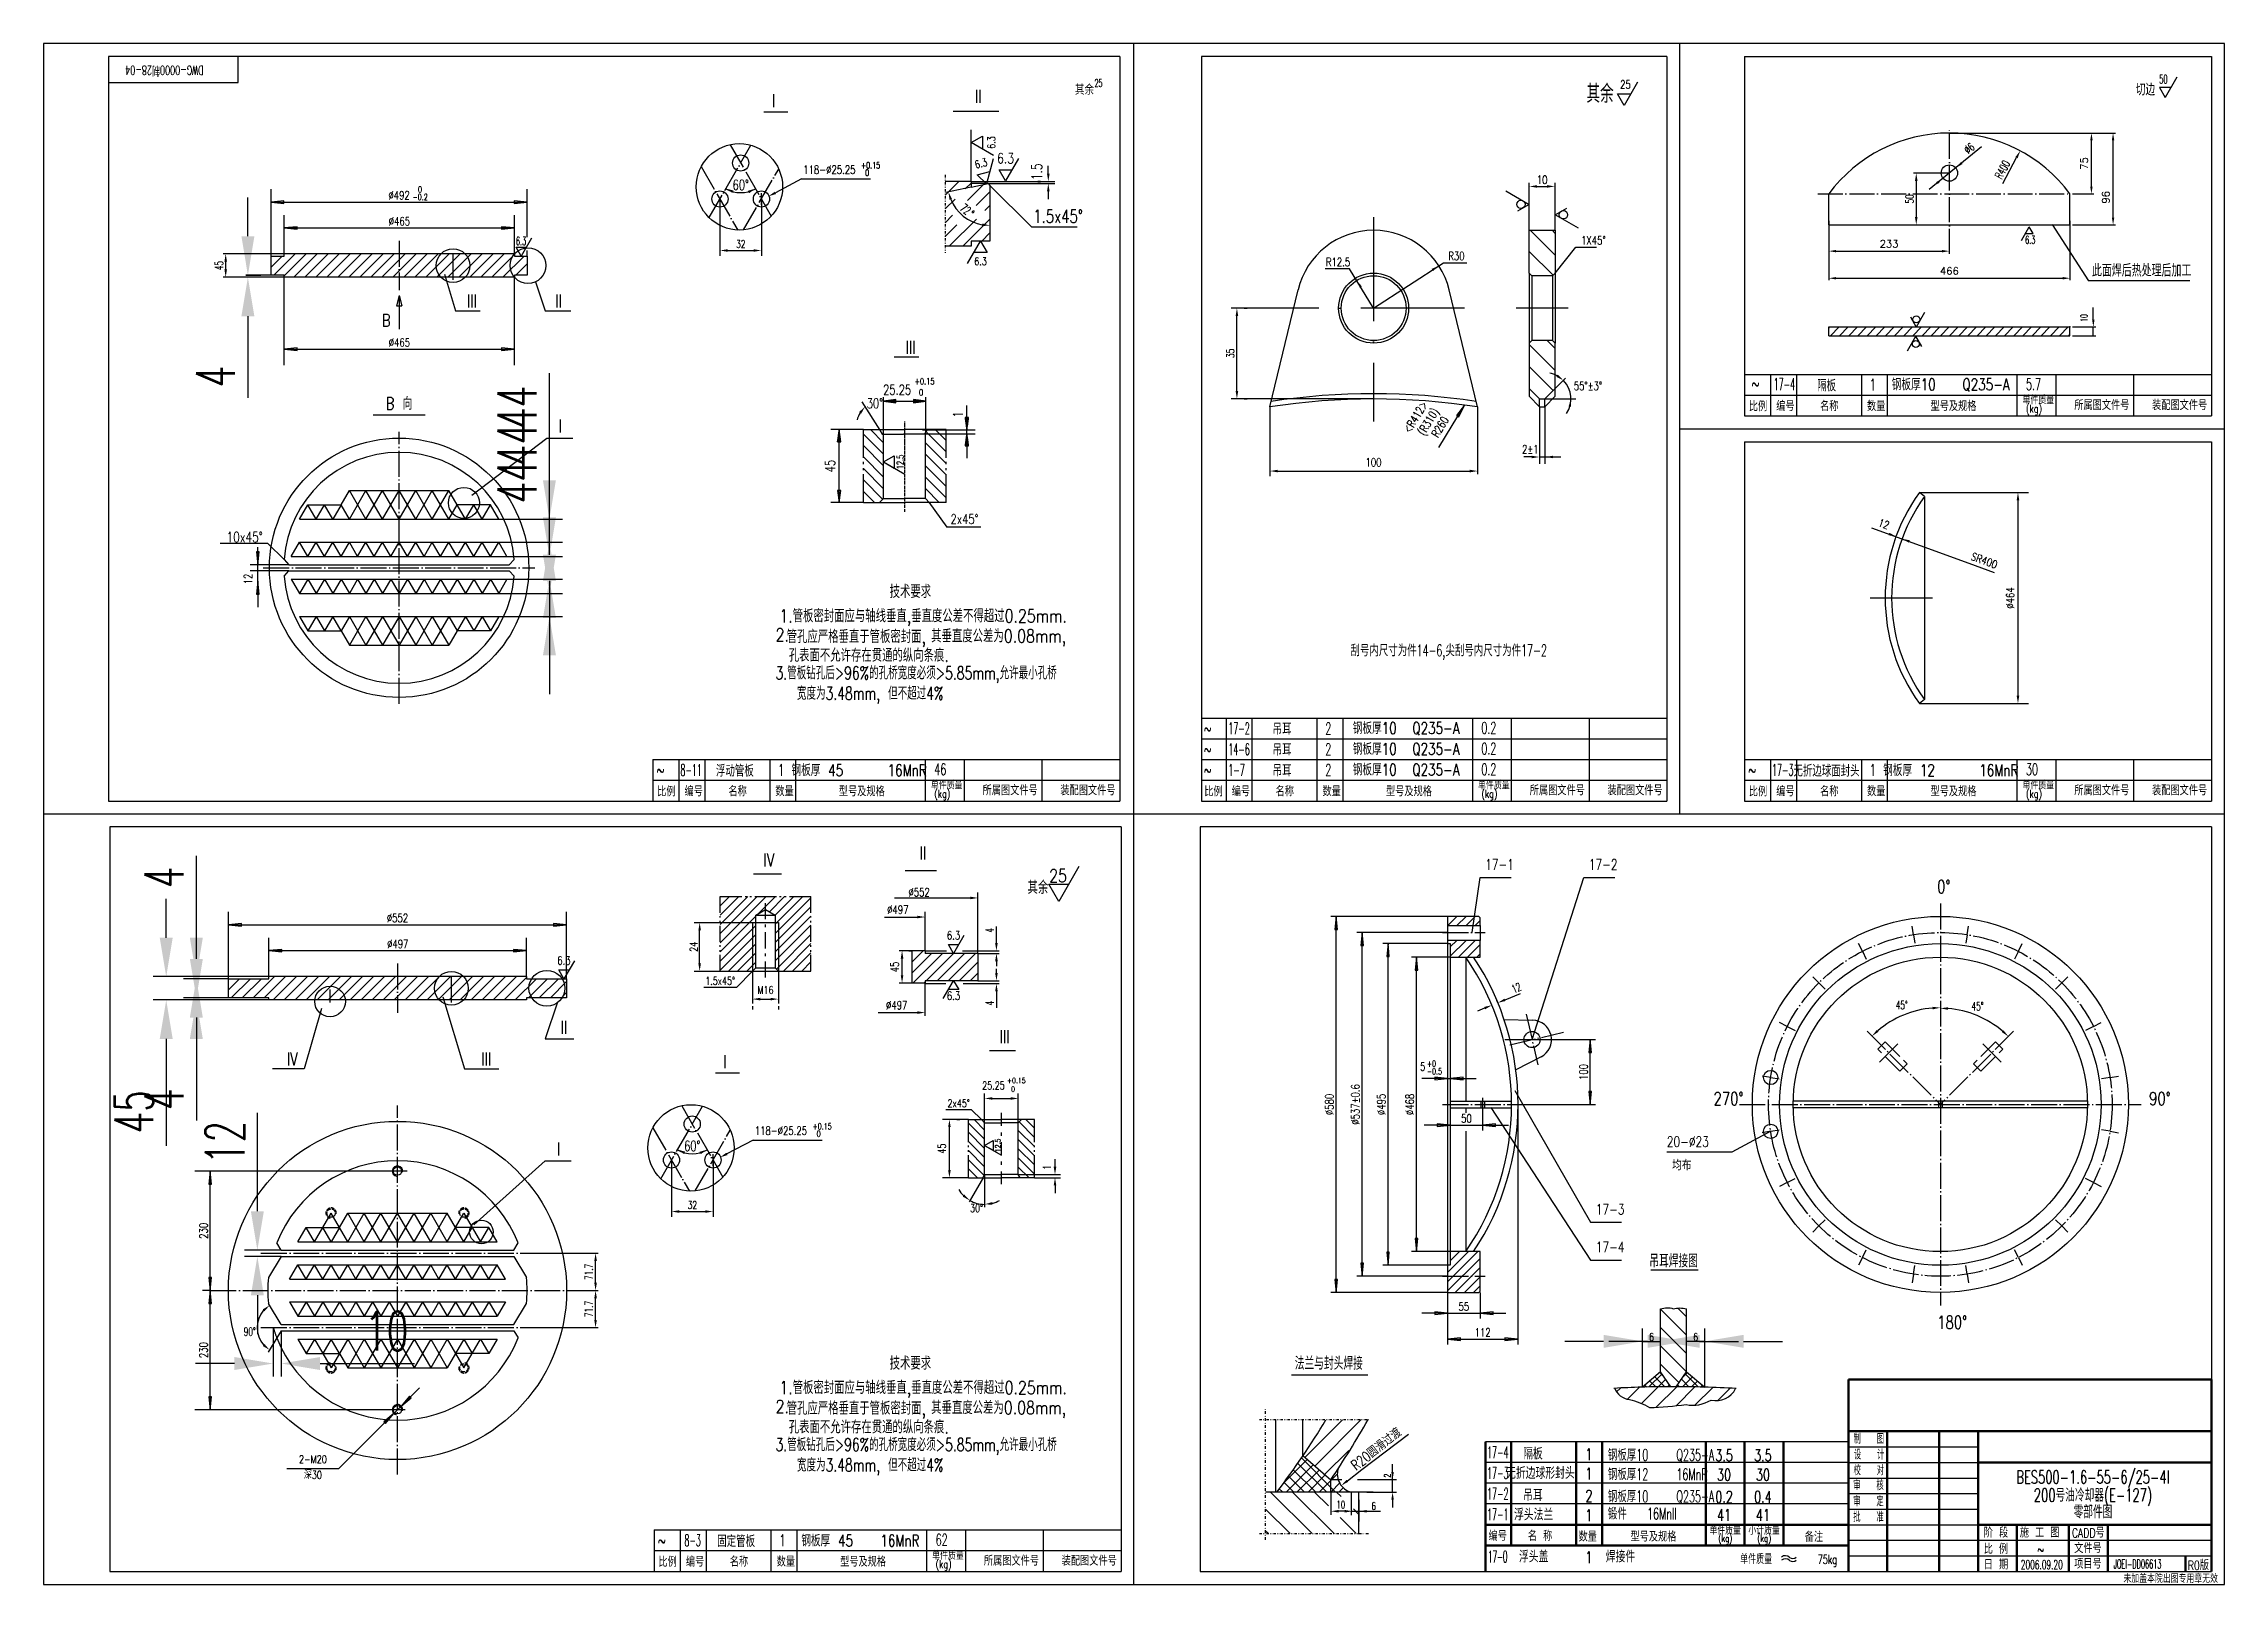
# Model space of a CAD drawing. Extents: x 1146 to 4564, y 131 to 1670.
# Drawn here: x 3354 to 4195, y 1076 to 1670 of the extents above; entities that cross this region are included whole.
import ezdxf
from ezdxf.enums import TextEntityAlignment as Align

# ---------------------------------------------------------------- set-up
doc = ezdxf.new("R2010")
doc.units = 0
doc.header["$LTSCALE"] = 2
doc.header["$MEASUREMENT"] = 0
for name, pattern in [('ACAD_ISO04W100', [30.5, 24, -3, 0.5, -3]), ('CENTER', [6.25, 5, -0.5, 0.25, -0.5]), ('DASHDOT', [6, 5, -0.5, 0, -0.5]), ('DASHDOT-S', [14, 10, -2, 0, -2]), ('DASHED', [5, 4, -1]), ('DIVIDE', [1.25, 0.5, -0.25, 0, -0.25, 0, -0.25])]:
    doc.linetypes.add(name, pattern=pattern)
doc.layers.get('0').update_dxf_attribs({"linetype": 'CONTINUOUS'})
doc.layers.get('DEFPOINTS').update_dxf_attribs({"linetype": 'CONTINUOUS'})
for name, color, linetype in [('1', 2, 'CONTINUOUS'), ('2', 4, 'CONTINUOUS'), ('3', 2, 'DASHDOT'), ('4', 2, 'CENTER'), ('5', 2, 'DASHED'), ('6', 6, 'DIVIDE'), ('文字', 7, 'CONTINUOUS'), ('文字层', 7, 'CONTINUOUS'), ('粗线', 3, 'CONTINUOUS'), ('细线', 7, 'CONTINUOUS')]:
    doc.layers.add(name, color=color, linetype=linetype)
doc.layers.add('粗线层', color=3, linetype='CONTINUOUS', lineweight=50)
doc.styles.add('HZ', font='TXT.shx', dxfattribs={"width": 0.65, "bigfont": 'HZTXT.shx'})
doc.styles.add('HZTXT', font='txt.shx', dxfattribs={"bigfont": 'hztxt'})
doc.styles.add('ROMANS', font='romans', dxfattribs={"width": 0.6})
doc.styles.get("Standard").update_dxf_attribs({"font": 'txt.shx', "width": 0.65})
doc.dimstyles.get("Standard").update_dxf_attribs({"dimscale": 5, "dimtxt": 3, "dimasz": 3, "dimexe": 1, "dimexo": 0, "dimgap": 1, "dimtad": 1, "dimdec": 0, "dimzin": 0, "dimdsep": 46, "dimtxsty": 'HZ', "dimcen": 0.09, "dimadec": 0, "dimazin": 0, "dimtfac": 1, "dimtdec": 0, "dimtofl": 0, "dimtmove": 0, "dimatfit": 3, "dimfxl": 0, "dimtolj": 1, "dimtzin": 0, "dimarcsym": 0})

msp = doc.modelspace()

# ---------------------------------------------------------------- texts
at = {"color": 7, "linetype": 'Continuous', "style": 'HZ', "width": 0.65}
msp.add_text('DWG-0000制28-04', height=3.5, rotation=180, dxfattribs=at).set_placement((3400.36, 1659.37), align=Align.MIDDLE)
at = {"color": 7, "linetype": 'Continuous', "style": 'ROMANS', "width": 0.5}
for s, height, p in [('50', 3.375, (4171.3, 1654.65)), ('25', 3, (3760.61, 1653.31)), ('6.3', 3, (4119.92, 1592.88))]:
    msp.add_text(s, height=height, dxfattribs=at).set_placement(p, align=Align.CENTER)
at = {"color": 7, "linetype": 'Continuous'}
for s, height, style, width, p in [('其余', 4, 'HZ', 0.8, (3751.54, 1650.3)), ('切边', 4.5, 'HZTXT', 0.75, (4160.66, 1650.05)), ('此面焊后热处理后加工', 4.792, 'HZ', 0.8, (4143.73, 1580.2)), ('~', 4.5, 'ROMANS', 0.65, (4012.46, 1536.69)), ('17-4', 4.5, 'HZ', 0.5, (4020.97, 1536.49)), ('1', 4.5, 'HZ', 0.6, (4058.06, 1536.24)), ('5.7', 4.5, 'HZ', 0.6, (4118.28, 1536.48)), ('3.管板钻孔后>96%的孔桥宽度必须>5.85mm,允许最小孔桥', 5, 'HZ', 0.7, (3636.05, 1424.93)), ('  宽度为3.48mm, 但不超过4%', 5, 'HZ', 0.7, (3638.1, 1417.07)), ('~', 4.5, 'ROMANS', 0.65, (3801.2, 1403.69)), ('17-2', 4.5, 'HZ', 0.5, (3810.65, 1403.76)), ('2', 4.5, 'HZ', 0.6, (3848.06, 1403.74)), ('0.2', 4.5, 'HZ', 0.6, (3908.28, 1403.98)), ('~', 4.5, 'ROMANS', 0.65, (3801.2, 1395.69)), ('14-6', 4.5, 'HZ', 0.5, (3810.65, 1395.76)), ('2', 4.5, 'HZ', 0.6, (3848.06, 1395.74)), ('0.2', 4.5, 'HZ', 0.6, (3908.28, 1395.98)), ('~', 4.5, 'ROMANS', 0.65, (3590.2, 1387.69)), ('8-11', 4.5, 'HZ', 0.5, (3599.36, 1387.76)), ('1', 4.5, 'HZ', 0.6, (3637.06, 1387.74)), ('46', 4.5, 'HZ', 0.6, (3697.28, 1387.98)), ('~', 4.5, 'ROMANS', 0.65, (3801.2, 1387.69)), ('1-7', 4.5, 'HZ', 0.5, (3810.65, 1387.76)), ('2', 4.5, 'HZ', 0.6, (3848.06, 1387.74)), ('0.2', 4.5, 'HZ', 0.6, (3908.28, 1387.98)), ('~', 4.5, 'ROMANS', 0.65, (4011.2, 1387.69)), ('17-3', 4.5, 'HZ', 0.5, (4020.33, 1387.76)), ('1', 4.5, 'HZ', 0.6, (4058.06, 1387.74)), ('30', 4.5, 'HZ', 0.6, (4118.28, 1387.98)), ('3.管板钻孔后>96%的孔桥宽度必须>5.85mm,允许最小孔桥', 5, 'HZ', 0.7, (3636.05, 1127.42)), ('  宽度为3.48mm, 但不超过4%', 5, 'HZ', 0.7, (3638.1, 1119.56)), ('8-3', 4.5, 'HZ', 0.5, (3600.9, 1090.76)), ('1', 4.5, 'HZ', 0.6, (3637.56, 1090.74)), ('62', 4.5, 'HZ', 0.6, (3697.78, 1090.98)), ('~', 4.5, 'ROMANS', 0.65, (3590.7, 1090.69))]:
    msp.add_text(s, height=height, dxfattribs=dict(at, style=style, width=width)).set_placement(p)
at = {"color": 7, "linetype": 'Continuous', "width": 0.65}
for s, rotation, p in [('∅6', 39.01446, (4096.01, 1627.3)), ('R400', 61.82953, (4108.92, 1617.51)), ('72', 319.65269, (3706.95, 1606.15)), ('°', 319.65269, (3710.12, 1603.45)), ('4', 90, (3720.25, 1327.27)), ('12', 22.12851, (3920.73, 1303.82)), ('4', 90, (3720.25, 1299.24)), ('71.7', 90, (3565.66, 1193.39)), ('71.7', 90, (3565.66, 1179.05))]:
    msp.add_text(s, height=3.2, rotation=rotation, dxfattribs=at).set_placement(p)
at = {"color": 0, "linetype": 'ByBlock'}
for s, p in [('75', (4140.72, 1623.84)), ('96', (4149.06, 1610.77))]:
    msp.add_text(s, height=2.812, rotation=90, dxfattribs=at).set_placement(p, align=Align.MIDDLE)
at = {"color": 0, "linetype": 'Continuous', "style": 'HZ', "width": 0.7}
for s, height, p in [('60°', 4, (3619.49, 1613.56)), ('32', 3, (3620.87, 1591.27)), ('60°', 4, (3600.81, 1243.05)), ('32', 3, (3602.19, 1220.76))]:
    msp.add_text(s, height=height, dxfattribs=at).set_placement(p)
at = {"color": 0, "linetype": 'ByBlock'}
for s, p in [('233', (4065.5, 1592.83)), ('466', (4088.75, 1582.39))]:
    msp.add_text(s, height=2.812, dxfattribs=at).set_placement(p, align=Align.MIDDLE)
for s, height, rotation, style, width, p in [('10', 2.812, 90, 'ROMANS', 0.5, (4140.66, 1564.24)), ('12', 3, 339.99236, 'HZ', 0.8, (4063.48, 1484.87)), ('R20圆滑过渡', 4, 38.04843, 'HZ', 0.75, (3867.58, 1128.46))]:
    msp.add_text(s, height=height, rotation=rotation, dxfattribs=dict(at, style=style, width=width)).set_placement(p, align=Align.MIDDLE)
at = {"color": 0, "linetype": 'Continuous', "style": 'HZ', "width": 0.7}
msp.add_text('35', height=3, rotation=90, dxfattribs=at).set_placement((3812.95, 1548.82))
at = {"color": 7, "linetype": 'Continuous', "style": 'HZ'}
for s, height, width, p in [('隔板', 4.5, 0.6, (4041.38, 1538.43)), ('刮号内尺寸为件14-6,尖刮号内尺寸为件17-2', 4.5, 0.6, (3895.66, 1435.63)), ('吊耳', 4.5, 0.6, (3831.38, 1405.93)), ('吊耳', 4.5, 0.6, (3831.38, 1397.93)), ('浮动管板', 4.5, 0.6, (3620.38, 1389.93)), ('吊耳', 4.5, 0.6, (3831.38, 1389.93)), ('无折边球面封头', 4.5, 0.6, (4041.38, 1389.93)), ('固定管板', 4.5, 0.6, (3620.88, 1092.93)), ('未加盖本院出图专用章无效', 3, 0.75, (4174.09, 1078.53))]:
    msp.add_text(s, height=height, dxfattribs=dict(at, width=width)).set_placement(p, align=Align.MIDDLE)
at = {"color": 0, "linetype": 'ByBlock', "style": 'HZ', "width": 0.8}
for s, rotation, p in [('SR400', 339.99236, (4102.21, 1470.75)), ('%%c464', 90, (4112.2, 1456.29))]:
    msp.add_text(s, height=3, rotation=rotation, dxfattribs=at).set_placement(p, align=Align.MIDDLE_CENTER)
at = {"style": 'HZ'}
for s, height, width, p in [('技术要求', 5, 0.8, (3680.06, 1456.29)), ('1.管板密封面应与轴线垂直,垂直度公差不得超过0.25mm.', 5, 0.8, (3637.53, 1446.92)), ('2.', 5, 0.8, (3636.07, 1439.61)), ('管孔应严格垂直于管板密封面,', 5, 0.8, (3640.36, 1438.94)), ('  其垂直度公差为0.08mm,', 5, 0.8, (3688.96, 1439.17)), ('孔表面不允许存在贯通的纵向条痕.', 5, 0.8, (3641.16, 1431.71)), ('技术要求', 5, 0.8, (3680.06, 1158.79)), ('1.管板密封面应与轴线垂直,垂直度公差不得超过0.25mm.', 5, 0.8, (3637.53, 1149.41)), ('2.', 5, 0.8, (3636.07, 1142.1)), ('管孔应严格垂直于管板密封面,', 5, 0.8, (3640.36, 1141.44)), ('  其垂直度公差为0.08mm,', 5, 0.8, (3688.96, 1141.66)), ('孔表面不允许存在贯通的纵向条痕.', 5, 0.8, (3641.16, 1134.2)), ('钢板厚10    Q235-A', 4.5, 0.6, (3957.04, 1123.69)), ('钢板厚12    16MnR', 4.5, 0.6, (3957.04, 1116.22)), ('钢板厚10    Q235-A', 4.5, 0.6, (3957.04, 1107.69)), ('锻件   16MnII', 4.5, 0.6, (3957.04, 1101.03))]:
    msp.add_text(s, height=height, dxfattribs=dict(at, width=width)).set_placement(p)
at = {"style": 'HZ', "width": 0.8}
for s, p in [('其余', (3741.26, 1342.21)), ('25', (3748.45, 1346.72))]:
    msp.add_text(s, height=5, dxfattribs=at).set_placement(p, align=Align.RIGHT)
at = {"color": 7, "linetype": 'Continuous', "width": 0.65}
for s, p in [('45°', (4068.05, 1297.77)), ('45°', (4097.27, 1297.3)), ('90%%d', (3430.97, 1171.88))]:
    msp.add_text(s, height=3.2, dxfattribs=at).set_placement(p)
at = {"color": 0, "linetype": 'ByBlock', "style": 'ROMANS', "width": 0.65}
msp.add_text('10', height=3, dxfattribs=at).set_placement((3854.06, 1106.76), align=Align.MIDDLE_CENTER)
msp.add_text('6', height=3, dxfattribs=at).set_placement((3866.75, 1106.22), align=Align.MIDDLE)
at = {"color": 7, "linetype": 'Continuous', "char_height": 3.2, "attachment_point": 5, "rotation": 90}
for s, insert in [('\\A1;50', (4073.37, 1610.15)), ('\\A1;45', (3421.42, 1584.45))]:
    msp.add_mtext(s, dxfattribs=dict(at, insert=insert))
at = {"layer": '1', "style": 'HZ', "width": 0.75}
for s, height, p in [('I', 5, (3635.86, 1645.54)), ('II', 5, (3715.54, 1647.2)), ('其余', 7, (3959.29, 1647.21)), ('25', 3.2, (3965.88, 1652.69)), ('III', 5, (3520.84, 1568.29)), ('II', 5, (3553.71, 1568.29)), ('III', 5, (3690.06, 1550.49)), ('25.25', 3.75, (3688.38, 1534.68)), ('I', 5, (3553.71, 1520.17)), ('IV', 5, (3635.52, 1352.81)), ('II', 5, (3694.12, 1355.54)), ('II', 5, (3555.74, 1288.24)), ('III', 5, (3726.35, 1284.67)), ('IV', 5, (3451.72, 1276.12)), ('III', 5, (3526.41, 1276.12)), ('I', 5, (3617.18, 1275.03)), ('5', 3.2, (3886.67, 1274.06)), ('25.25', 3, (3724.44, 1266.85)), ('I', 5, (3553.05, 1241.43))]:
    msp.add_text(s, height=height, dxfattribs=at).set_placement(p, align=Align.RIGHT)
for s, height, rotation, p in [('6.3', 3, 90, (3720.75, 1631.89)), ('6.3', 3, 15, (3715.66, 1622.44)), ('1.5', 4, 90, (3738.83, 1620.65)), ('<R412>', 3.2, 58.73, (3884.24, 1525.25)), ('(R310)', 3.2, 58.73, (3889.15, 1523.46)), ('R260', 3.2, 58.73, (3893.69, 1521.45)), ('45', 3.75, 90, (3659, 1507.17)), ('12', 3.2, 90, (3434.25, 1463.62)), ('24', 3, 90, (3605.97, 1321.82)), ('45', 3.2, 90, (3683.6, 1314.02)), ('100', 3.2, 90, (3949.26, 1273.56)), ('%%c580', 3.2, 90, (3851.26, 1261.06)), ('%%c537%%p0.6', 3.2, 90, (3861.26, 1261.06)), ('%%c495', 3.2, 90, (3871.26, 1261.06)), ('%%c468', 3.2, 90, (3882.26, 1261.06)), ('45', 3, 90, (3701.69, 1244.01)), ('230', 3.2, 90, (3417.07, 1212.34)), ('230', 3.2, 90, (3417.07, 1166.34))]:
    msp.add_text(s, height=height, rotation=rotation, dxfattribs=at).set_placement(p, align=Align.CENTER)
for s, height, p in [('+0.15', 2.4, (3669.01, 1621.94)), ('0', 2.4, (3498.16, 1612.61)), ('118-%%c25.25', 3.2001, (3646.73, 1619.84)), (' 0', 2.4, (3669.01, 1619.04)), ('-0.2', 2.4, (3496.09, 1609.71)), ('1.5x45%%d', 5, (3735.47, 1601)), ('1X45%%d', 3.2, (3946.72, 1592.56)), ('+0.15', 2.5, (3689.66, 1538.6)), ('55%%d%%p3%%D', 3.2, (3943.89, 1536.45)), ('0', 2.5, (3691.39, 1534.32)), ('17-1', 4, (3909.76, 1351.56)), ('17-2', 4, (3949.76, 1351.56)), ('0%%d', 5, (4084.01, 1342.56)), ('+0.15', 2, (3725.31, 1269.26)), ('+0', 2.4, (3887.26, 1275.56)), ('-0.5', 2.4, (3887.26, 1272.66)), ('0', 2, (3726.91, 1265.97)), ('270%%d', 5, (3997.76, 1260.81)), ('90%%d', 5, (4165.76, 1260.81)), ('+0.15', 2.4, (3650.34, 1251.43)), ('118-%%c25.25', 3.2001, (3628.05, 1249.33)), (' 0', 2.4, (3650.34, 1248.53)), ('20-%%c23', 4, (3979.83, 1244.7)), ('均布', 4, (3981.83, 1235.7)), ('17-3', 4, (3952.35, 1218.64)), ('17-4', 4, (3952.35, 1204.08)), ('180%%d', 5, (4084.01, 1174.56)), ('法兰与封头焊接 ', 5, (3836.3, 1158.77))]:
    msp.add_text(s, height=height, dxfattribs=at).set_placement(p)
at = {"layer": '1', "style": 'HZ'}
for s, height, width, p in [('6.3', 4, 0.75, (3724.81, 1623.83)), ('10', 3.2, 0.75, (3931.72, 1615.93)), ('%%c492', 3.2, 0.75, (3490.9, 1609.95)), ('%%c465', 3.2, 0.75, (3491, 1599.95)), ('6.3', 3.2, 0.55, (3537.93, 1592.34)), ('R30', 3.2, 0.75, (3898.64, 1586.56)), ('6.3', 3, 0.75, (3715.13, 1584.63)), ('R12.5', 3.2, 0.75, (3852.98, 1584.22)), ('B', 4.8, 0.75, (3485.9, 1560.95)), ('%%c465', 3.2, 0.75, (3491, 1553.21)), ('B 向', 4.8, 0.75, (3490.9, 1528.9)), ('30%%d', 3.75, 0.75, (3674.36, 1529.47)), ('2%%p1', 3.2, 0.75, (3927.12, 1512.06)), ('100', 3.2, 0.75, (3866.67, 1507.02)), ('10x45%%d', 4, 0.75, (3431.3, 1477.78)), ('%%c497', 3.2, 0.75, (3683.23, 1334.52)), ('%%c552', 3.2, 0.75, (3691.42, 1341.27)), ('%%c552', 3.2, 0.75, (3490.27, 1331.34)), ('%%c497', 3.2, 0.75, (3490.37, 1321.34)), ('6.3', 3.2, 0.75, (3704.71, 1324.67)), ('6.3', 3.2, 0.75, (3554.47, 1314.94)), ('M16', 3, 0.75, (3632.22, 1303.7)), ('6.3', 3.2, 0.75, (3704.71, 1301.37)), ('%%c497', 3.2, 0.75, (3682.78, 1297.72)), ('50', 3.2, 0.75, (3902.51, 1254.06)), ('30%%d', 3, 0.75, (3713.58, 1219.56)), ('55', 3.2, 0.75, (3901.51, 1181.56)), ('112', 3.2, 0.75, (3908.76, 1171.56)), ('2-M20', 3.04, 0.75, (3457.65, 1122.71)), ('深30', 3.04, 0.75, (3457.65, 1116.71))]:
    msp.add_text(s, height=height, dxfattribs=dict(at, width=width)).set_placement(p, align=Align.CENTER)
at = {"layer": '1', "style": 'HZ', "width": 0.75}
for s, height, p in [('钢板厚10   Q235-A', 4.5, (4089.27, 1538.65)), ('2x45%%d', 3.75, (3708.92, 1486.74)), ('钢板厚10  Q235-A', 4.5, (3879.27, 1406.15)), ('钢板厚10  Q235-A', 4.5, (3879.27, 1398.15)), ('钢板厚 45     16MnR', 4.5, (3668.27, 1390.15)), ('钢板厚10  Q235-A', 4.5, (3879.27, 1390.15)), ('钢板厚 12     16MnR', 4.5, (4089.27, 1390.15)), ('1.5x45%%D', 3, (3614.72, 1308.7)), ('2x45%%d', 3, (3706.69, 1261.51)), ('钢板厚 45   16MnR', 4.5, (3668.77, 1093.15))]:
    msp.add_text(s, height=height, dxfattribs=at).set_placement(p, align=Align.MIDDLE)
for height, p in [(3.75, (3708.3, 1525.88)), (3, (3742.19, 1235.82))]:
    msp.add_text('1', height=height, rotation=90, dxfattribs=at).set_placement(p)
for height, p in [(2.5, (3684.15, 1508.74)), (2, (3721.81, 1245.26))]:
    msp.add_text('12.5', height=height, rotation=90, dxfattribs=at).set_placement(p, align=Align.MIDDLE)
msp.add_attdef('吊耳焊接图', text='bbbb', height=5, dxfattribs=at).set_placement((3982.39, 1198.23), align=Align.CENTER)
at = {"layer": '1', "width": 0.75}
for p in [(3973.89, 1169.93), (3990.89, 1169.93)]:
    msp.add_attdef('6', text='6', height=3, dxfattribs=at).set_placement(p, align=Align.CENTER)
msp.add_attdef('2', text='2', height=2.4, rotation=90, dxfattribs=at).set_placement((3873.2, 1117.95), align=Align.CENTER)
at = {"layer": '文字', "style": 'HZ', "width": 0.75}
for s, height, p in [('比例', 3.5, (4011.4, 1528.33)), ('编号', 3.5, (4021.98, 1528.41)), ('名称', 3.5, (4038.9, 1528.41)), ('数量', 3.5, (4056.98, 1528.41)), ('型号及规格', 3.5, (4081.47, 1528.41)), ('单件质量', 3, (4116.98, 1531.06)), ('(kg)', 3, (4118.3, 1527.82)), ('所属图文件号', 3.5, (4136.91, 1528.79)), ('装配图文件号', 3.5, (4166.91, 1528.79)), ('比例', 3.5, (3590.4, 1379.83)), ('编号', 3.5, (3600.98, 1379.91)), ('名称', 3.5, (3617.9, 1379.91)), ('数量', 3.5, (3635.98, 1379.91)), ('型号及规格', 3.5, (3660.47, 1379.91)), ('单件质量', 3, (3695.98, 1382.56)), ('(kg)', 3, (3697.3, 1379.32)), ('所属图文件号', 3.5, (3715.91, 1380.29)), ('装配图文件号', 3.5, (3745.91, 1380.29)), ('比例', 3.5, (3801.4, 1379.83)), ('编号', 3.5, (3811.98, 1379.91)), ('名称', 3.5, (3828.9, 1379.91)), ('数量', 3.5, (3846.98, 1379.91)), ('型号及规格', 3.5, (3871.47, 1379.91)), ('单件质量', 3, (3906.98, 1382.56)), ('(kg)', 3, (3908.3, 1379.32)), ('所属图文件号', 3.5, (3926.91, 1380.29)), ('装配图文件号', 3.5, (3956.91, 1380.29)), ('比例', 3.5, (4011.4, 1379.83)), ('编号', 3.5, (4021.98, 1379.91)), ('名称', 3.5, (4038.9, 1379.91)), ('数量', 3.5, (4056.98, 1379.91)), ('型号及规格', 3.5, (4081.47, 1379.91)), ('单件质量', 3, (4116.98, 1382.56)), ('(kg)', 3, (4118.3, 1379.32)), ('所属图文件号', 3.5, (4136.91, 1380.29)), ('装配图文件号', 3.5, (4166.91, 1380.29)), ('比例', 3.5, (3590.9, 1082.83)), ('编号', 3.5, (3601.48, 1082.91)), ('名称', 3.5, (3618.4, 1082.91)), ('数量', 3.5, (3636.48, 1082.91)), ('型号及规格', 3.5, (3660.97, 1082.91)), ('单件质量', 3, (3696.48, 1085.56)), ('(kg)', 3, (3697.8, 1082.32)), ('所属图文件号', 3.5, (3716.41, 1083.29)), ('装配图文件号', 3.5, (3746.41, 1083.29))]:
    msp.add_text(s, height=height, dxfattribs=at).set_placement(p)
at = {"layer": '文字层', "color": 7, "linetype": 'Continuous', "style": 'HZ'}
for s, height, width, p in [('17-4', 4.5, 0.5, (3914.58, 1124.72)), ('隔板', 4.5, 0.7, (3928.13, 1124.17)), ('1', 4.5, 0.7, (3949.75, 1123.91)), ('3.5', 4.5, 0.7, (4001.85, 1123.52)), ('3.5', 4.5, 0.7, (4016.85, 1123.52)), ('制   图', 3.5, 0.6, (4057.67, 1130.27)), ('设   计', 3.5, 0.6, (4057.8, 1124.21)), ('17-3', 4.5, 0.5, (3914.58, 1116.72)), ('无折边球形封头 ', 4.5, 0.7, (3932.43, 1116.7)), ('1', 4.5, 0.7, (3949.75, 1116.44)), ('30', 4.5, 0.7, (4001.85, 1116.05)), ('30', 4.5, 0.7, (4016.85, 1116.05)), ('校   对', 3.5, 0.6, (4057.67, 1118.15)), ('BES500-1.6-55-6/25-4I', 5, 0.65, (4144.11, 1114.88)), ('17-2', 4.5, 0.5, (3914.58, 1108.72)), ('吊耳', 4.5, 0.7, (3928.13, 1108.17)), ('2', 4.5, 0.7, (3949.75, 1107.91)), ('0.2', 4.5, 0.7, (4001.85, 1107.52)), ('0.4', 4.5, 0.7, (4016.85, 1107.52)), ('审   核', 3.5, 0.6, (4057.55, 1112.38)), ('200号油冷却器(E-127)', 5, 0.65, (4144.11, 1107.93)), ('17-1', 4.5, 0.5, (3914.58, 1100.72)), ('浮头法兰', 4.5, 0.7, (3928.42, 1100.7)), ('1', 4.5, 0.7, (3949.75, 1100.44)), ('41', 4.5, 0.7, (4001.85, 1100.49)), ('41', 4.5, 0.7, (4016.85, 1100.49)), ('批   准', 3.5, 0.6, (4057.55, 1100.17)), ('审   定', 3.5, 0.6, (4057.55, 1106.17)), ('零部件图', 5, 0.65, (4144.11, 1101.5)), ('编号', 3.5, 0.75, (3914.58, 1092.86)), ('名 称', 3.5, 0.75, (3930.88, 1092.84)), ('数量', 3.5, 0.75, (3949.27, 1092.58)), ('型号及规格', 3.5, 0.75, (3974.62, 1092.58)), ('单件质量', 3, 0.75, (4002.29, 1095.22)), ('(kg)', 2.8, 0.7, (4002.36, 1092.39)), ('小计质量', 3, 0.75, (4017.29, 1095.22)), ('(kg)', 2.8, 0.7, (4017.36, 1092.39)), ('备注', 3.5, 0.75, (4036.5, 1092.45)), ('阶 段', 3.5, 0.75, (4106.71, 1094.12)), ('施 工 图', 3.5, 0.75, (4123.55, 1094.15)), ('CADD号', 3.5, 0.75, (4142.33, 1094.12)), ('17-0', 4.5, 0.45, (3914.58, 1084.5)), ('浮头盖', 4.5, 0.7, (3928.42, 1084.48)), ('1', 4.5, 0.7, (3949.75, 1084.22)), ('焊接件', 4.5, 0.7, (3961.89, 1084.49)), ('单件质量        75kg', 3.5, 0.65, (4026.76, 1083.92)), ('比 例', 3.5, 0.75, (4106.71, 1087.83)), ('日 期', 3.5, 0.75, (4106.71, 1081.83)), ('2006.09.20', 3.5, 0.6, (4124.38, 1081.88)), ('~', 3.5, 0.75, (4123.96, 1087.74)), ('项目号', 3.5, 0.75, (4142.19, 1082.12)), ('文件号', 3.5, 0.75, (4142.19, 1088.12)), ('JOEI-DD06613', 3.5, 0.5, (4161.3, 1082.12))]:
    msp.add_text(s, height=height, dxfattribs=dict(at, width=width)).set_placement(p, align=Align.CENTER)
at = {"layer": '文字层', "color": 7, "linetype": 'Continuous', "style": 'HZ', "width": 0.75}
msp.add_text('R0版', height=3.5, dxfattribs=at).set_placement((4184.78, 1083.72), align=Align.MIDDLE)

# ---------------------------------------------------------------- blocks, each defined once
blk = doc.blocks.new('*D28')
at = {"layer": '1', "color": 0, "lineweight": -2}
for p, q in [((3972.39, 1169.72), (3957.39, 1169.72)), ((3987.39, 1167.23), (3987.39, 1174.72)), ((3994.39, 1152.06), (3994.39, 1174.72)), ((4009.39, 1169.72), (4024.39, 1169.72))]:
    blk.add_line(p, q, dxfattribs=at)
at = {"layer": '1', "color": 0}
for points in [[(3972.39, 1172.22), (3972.39, 1167.22), (3987.39, 1169.72)], [(4009.39, 1172.22), (4009.39, 1167.22), (3994.39, 1169.72)]]:
    blk.add_solid(points, dxfattribs=at)
at = {"layer": 'DEFPOINTS', "color": 0}
for p in [(3987.39, 1169.72), (3987.39, 1167.23), (3994.39, 1152.06)]:
    blk.add_point(p, dxfattribs=at)
blk = doc.blocks.new('*D29')
at = {"layer": '1', "color": 0, "lineweight": -2}
for p, q in [((3955.39, 1169.72), (3940.39, 1169.72)), ((3970.39, 1152.06), (3970.39, 1174.72)), ((3977.39, 1167.23), (3977.39, 1174.72)), ((3992.39, 1169.72), (4007.39, 1169.72))]:
    blk.add_line(p, q, dxfattribs=at)
at = {"layer": '1', "color": 0}
for points in [[(3955.39, 1172.22), (3955.39, 1167.22), (3970.39, 1169.72)], [(3992.39, 1172.22), (3992.39, 1167.22), (3977.39, 1169.72)]]:
    blk.add_solid(points, dxfattribs=at)
at = {"layer": 'DEFPOINTS', "color": 0}
for p in [(3977.39, 1169.72), (3977.39, 1167.23), (3970.39, 1152.06)]:
    blk.add_point(p, dxfattribs=at)
blk = doc.blocks.new('*X16')
at = {"color": 0}
for p, q in [((45, 39.85), (35, 49.85)), ((45, 32.78), (35, 42.78)), ((45, 46.92), (41.6, 50.32)), ((45, 25.71), (35, 35.71)), ((42.09, 21.55), (35, 28.64))]:
    blk.add_line(p, q, dxfattribs=at)
blk = doc.blocks.new('*X14')
at = {"color": 0}
for p, q in [((36.42, 23.68), (34.68, 25.43)), ((29.63, 19.87), (28.91, 20.59)), ((30.5, 19.89), (35.54, 24.94)), ((33.09, 19.94), (30.83, 22.2)), ((36.58, 19.99), (32.75, 23.81)), ((34.1, 19.96), (37, 22.86)), ((37.67, 19.99), (38.46, 20.78))]:
    blk.add_line(p, q, dxfattribs=at)
blk = doc.blocks.new('*X15')
at = {"color": 0}
for p, q in [((18, 18), (19.5, 19.5)), ((22.26, 15.19), (26.87, 19.79)), ((27.67, 13.52), (34.1, 19.96)), ((33.28, 12.07), (41.21, 20)), ((40.94, 12.65), (48.2, 19.92)), ((48.23, 12.88), (55.08, 19.73)), ((57.06, 14.63), (61.86, 19.43))]:
    blk.add_line(p, q, dxfattribs=at)
blk = doc.blocks.new('*D30')
at = {"color": 0, "linetype": 'Continuous', "lineweight": -2}
for p, q in [((3432.58, 1595.75), (3432.58, 1610.75)), ((3446.6, 1579.95), (3427.58, 1579.95)), ((3431.78, 1580.75), (3437.58, 1580.75)), ((3432.58, 1564.95), (3432.58, 1533.45))]:
    blk.add_line(p, q, dxfattribs=at)
at = {"color": 0, "linetype": 'Continuous'}
for points in [[(3430.08, 1595.75), (3435.08, 1595.75), (3432.58, 1580.75)], [(3430.08, 1564.95), (3435.08, 1564.95), (3432.58, 1579.95)]]:
    blk.add_solid(points, dxfattribs=at)
at = {"layer": 'DEFPOINTS', "color": 0, "linetype": 'Continuous'}
for p in [(3431.78, 1580.75), (3432.58, 1579.95), (3446.6, 1579.95)]:
    blk.add_point(p, dxfattribs=at)
at = {"color": 0, "linetype": 'Continuous', "insert": (3420.08, 1541.7), "char_height": 15, "attachment_point": 5, "rotation": 90, "style": 'HZ'}
blk.add_mtext('\\A1;4', dxfattribs=at)
blk = doc.blocks.new('*D31')
at = {"color": 0, "linetype": 'Continuous', "lineweight": -2}
for p, q in [((3401.08, 1325.34), (3401.08, 1340.34)), ((3440.67, 1310.34), (3396.08, 1310.34)), ((3440.67, 1301.34), (3396.08, 1301.34)), ((3401.08, 1286.34), (3401.08, 1245.09))]:
    blk.add_line(p, q, dxfattribs=at)
at = {"color": 0, "linetype": 'Continuous'}
for points in [[(3398.58, 1325.34), (3403.58, 1325.34), (3401.08, 1310.34)], [(3398.58, 1286.34), (3403.58, 1286.34), (3401.08, 1301.34)]]:
    blk.add_solid(points, dxfattribs=at)
at = {"layer": 'DEFPOINTS', "color": 0, "linetype": 'Continuous'}
for p in [(3440.67, 1310.34), (3401.08, 1301.34), (3440.67, 1301.34)]:
    blk.add_point(p, dxfattribs=at)
at = {"color": 0, "linetype": 'Continuous', "insert": (3388.58, 1258.21), "char_height": 15, "attachment_point": 5, "rotation": 90, "style": 'HZ'}
blk.add_mtext('\\A1;45', dxfattribs=at)
blk = doc.blocks.new('*D32')
at = {"color": 0, "linetype": 'Continuous', "lineweight": -2}
for p, q in [((3412.7, 1325.34), (3412.7, 1356.84)), ((3425.07, 1310.34), (3407.7, 1310.34)), ((3425.07, 1309.54), (3407.7, 1309.54)), ((3412.7, 1294.54), (3412.7, 1279.54))]:
    blk.add_line(p, q, dxfattribs=at)
at = {"color": 0, "linetype": 'Continuous'}
for points in [[(3410.2, 1325.34), (3415.2, 1325.34), (3412.7, 1310.34)], [(3410.2, 1294.54), (3415.2, 1294.54), (3412.7, 1309.54)]]:
    blk.add_solid(points, dxfattribs=at)
at = {"layer": 'DEFPOINTS', "color": 0, "linetype": 'Continuous'}
for p in [(3412.7, 1310.34), (3425.07, 1310.34), (3425.07, 1309.54)]:
    blk.add_point(p, dxfattribs=at)
at = {"color": 0, "linetype": 'Continuous', "insert": (3400.2, 1348.59), "char_height": 15, "attachment_point": 5, "rotation": 90, "style": 'HZ'}
blk.add_mtext('\\A1;4', dxfattribs=at)
blk = doc.blocks.new('*D33')
at = {"color": 0, "linetype": 'Continuous', "lineweight": -2}
for p, q in [((3412.7, 1317.14), (3412.7, 1332.14)), ((3425.07, 1302.14), (3407.7, 1302.14)), ((3425.07, 1301.34), (3407.7, 1301.34)), ((3412.7, 1286.34), (3412.7, 1254.84))]:
    blk.add_line(p, q, dxfattribs=at)
at = {"color": 0, "linetype": 'Continuous'}
for points in [[(3410.2, 1317.14), (3415.2, 1317.14), (3412.7, 1302.14)], [(3410.2, 1286.34), (3415.2, 1286.34), (3412.7, 1301.34)]]:
    blk.add_solid(points, dxfattribs=at)
at = {"layer": 'DEFPOINTS', "color": 0, "linetype": 'Continuous'}
for p in [(3412.7, 1301.34), (3425.07, 1302.14), (3425.07, 1301.34)]:
    blk.add_point(p, dxfattribs=at)
at = {"color": 0, "linetype": 'Continuous', "insert": (3400.2, 1263.09), "char_height": 15, "attachment_point": 5, "rotation": 90, "style": 'HZ'}
blk.add_mtext('\\A1;4', dxfattribs=at)
blk = doc.blocks.new('*D34')
at = {"color": 0, "linetype": 'Continuous', "lineweight": -2}
for p, q in [((3548.87, 1473), (3548.87, 1514.25)), ((3529.3, 1458), (3553.87, 1458)), ((3522.9, 1449.2), (3553.87, 1449.2)), ((3548.87, 1434.2), (3548.87, 1419.2))]:
    blk.add_line(p, q, dxfattribs=at)
at = {"color": 0, "linetype": 'Continuous'}
for points in [[(3546.37, 1473), (3551.37, 1473), (3548.87, 1458)], [(3546.37, 1434.2), (3551.37, 1434.2), (3548.87, 1449.2)]]:
    blk.add_solid(points, dxfattribs=at)
at = {"layer": 'DEFPOINTS', "color": 0, "linetype": 'Continuous'}
for p in [(3529.3, 1458), (3548.87, 1458), (3522.9, 1449.2)]:
    blk.add_point(p, dxfattribs=at)
at = {"color": 0, "linetype": 'Continuous', "insert": (3536.37, 1501.13), "char_height": 15, "attachment_point": 5, "rotation": 90, "style": 'HZ'}
blk.add_mtext('\\A1;44', dxfattribs=at)
blk = doc.blocks.new('*D35')
at = {"color": 0, "linetype": 'Continuous', "lineweight": -2}
for p, q in [((3548.87, 1487.35), (3548.87, 1528.6)), ((3532.5, 1472.35), (3553.87, 1472.35)), ((3532.5, 1463.55), (3553.87, 1463.55)), ((3548.87, 1448.55), (3548.87, 1433.55))]:
    blk.add_line(p, q, dxfattribs=at)
at = {"color": 0, "linetype": 'Continuous'}
for points in [[(3546.37, 1487.35), (3551.37, 1487.35), (3548.87, 1472.35)], [(3546.37, 1448.55), (3551.37, 1448.55), (3548.87, 1463.55)]]:
    blk.add_solid(points, dxfattribs=at)
at = {"layer": 'DEFPOINTS', "color": 0, "linetype": 'Continuous'}
for p in [(3532.5, 1472.35), (3548.87, 1472.35), (3532.5, 1463.55)]:
    blk.add_point(p, dxfattribs=at)
at = {"color": 0, "linetype": 'Continuous', "insert": (3536.37, 1515.47), "char_height": 15, "attachment_point": 5, "rotation": 90, "style": 'HZ'}
blk.add_mtext('\\A1;44', dxfattribs=at)
blk = doc.blocks.new('*D36')
at = {"color": 0, "linetype": 'Continuous', "lineweight": -2}
for p, q in [((3548.87, 1501.69), (3548.87, 1542.94)), ((3522.9, 1486.69), (3553.87, 1486.69)), ((3529.3, 1477.89), (3553.87, 1477.89)), ((3548.87, 1462.89), (3548.87, 1447.89))]:
    blk.add_line(p, q, dxfattribs=at)
at = {"color": 0, "linetype": 'Continuous'}
for points in [[(3546.37, 1501.69), (3551.37, 1501.69), (3548.87, 1486.69)], [(3546.37, 1462.89), (3551.37, 1462.89), (3548.87, 1477.89)]]:
    blk.add_solid(points, dxfattribs=at)
at = {"layer": 'DEFPOINTS', "color": 0, "linetype": 'Continuous'}
for p in [(3522.9, 1486.69), (3548.87, 1486.69), (3529.3, 1477.89)]:
    blk.add_point(p, dxfattribs=at)
at = {"color": 0, "linetype": 'Continuous', "insert": (3536.37, 1529.81), "char_height": 15, "attachment_point": 5, "rotation": 90, "style": 'HZ'}
blk.add_mtext('\\A1;44', dxfattribs=at)
blk = doc.blocks.new('*D37')
at = {"color": 0, "linetype": 'Continuous', "lineweight": -2}
for p, q in [((3442.38, 1175), (3442.38, 1156.17)), ((3445.42, 1173.8), (3445.42, 1156.17)), ((3427.38, 1161.17), (3412.38, 1161.17)), ((3460.42, 1161.17), (3496.8, 1161.17))]:
    blk.add_line(p, q, dxfattribs=at)
at = {"color": 0, "linetype": 'Continuous'}
for points in [[(3427.38, 1163.67), (3427.38, 1158.67), (3442.38, 1161.17)], [(3460.42, 1163.67), (3460.42, 1158.67), (3445.42, 1161.17)]]:
    blk.add_solid(points, dxfattribs=at)
at = {"layer": 'DEFPOINTS', "color": 0, "linetype": 'Continuous'}
for p in [(3442.38, 1175), (3445.42, 1173.8), (3445.42, 1161.17)]:
    blk.add_point(p, dxfattribs=at)
at = {"color": 0, "linetype": 'Continuous', "insert": (3486.11, 1173.67), "char_height": 15, "attachment_point": 5, "style": 'HZ'}
blk.add_mtext('\\A1;10', dxfattribs=at)
blk = doc.blocks.new('*D38')
at = {"color": 0, "linetype": 'Continuous', "lineweight": -2}
for p, q in [((3436.23, 1219.88), (3436.23, 1257.88)), ((3445.42, 1204.88), (3431.23, 1204.88)), ((3445.42, 1202.48), (3431.23, 1202.48)), ((3436.23, 1187.48), (3436.23, 1172.48))]:
    blk.add_line(p, q, dxfattribs=at)
at = {"color": 0, "linetype": 'Continuous'}
for points in [[(3433.73, 1219.88), (3438.73, 1219.88), (3436.23, 1204.88)], [(3433.73, 1187.48), (3438.73, 1187.48), (3436.23, 1202.48)]]:
    blk.add_solid(points, dxfattribs=at)
at = {"layer": 'DEFPOINTS', "color": 0, "linetype": 'Continuous'}
for p in [(3436.23, 1204.88), (3445.42, 1204.88), (3445.42, 1202.48)]:
    blk.add_point(p, dxfattribs=at)
at = {"color": 0, "linetype": 'Continuous', "insert": (3423.73, 1246.38), "char_height": 15, "attachment_point": 5, "rotation": 90, "style": 'HZ'}
blk.add_mtext('\\A1;12', dxfattribs=at)

# ---------------------------------------------------------------- dimensions: what is measured, and where the dimension line sits
at = {"color": 7, "linetype": 'Continuous'}
for base, p1, p2, text, picture, middle in [((3432.58, 1579.95), (3431.78, 1580.75), (3446.6, 1579.95), '4', '*D30', (3420.08, 1541.7)), ((3548.87, 1486.69), (3529.3, 1477.89), (3522.9, 1486.69), '44', '*D36', (3536.37, 1529.81)), ((3548.87, 1472.35), (3532.5, 1463.55), (3532.5, 1472.35), '44', '*D35', (3536.37, 1515.47)), ((3548.87, 1458), (3522.9, 1449.2), (3529.3, 1458), '44', '*D34', (3536.37, 1501.13)), ((3412.7, 1310.34), (3425.07, 1309.54), (3425.07, 1310.34), '4', '*D32', (3400.2, 1348.59)), ((3401.08, 1301.34), (3440.67, 1310.34), (3440.67, 1301.34), '45', '*D31', (3388.58, 1258.21)), ((3412.7, 1301.34), (3425.07, 1302.14), (3425.07, 1301.34), '4', '*D33', (3400.2, 1263.09)), ((3436.23, 1204.88), (3445.42, 1202.48), (3445.42, 1204.88), '12', '*D38', (3423.73, 1246.38))]:
    dim = msp.add_linear_dim(base=base, p1=p1, p2=p2, angle=90, text=text, dimstyle='Standard', dxfattribs=at)
    dim.commit()
    dim.dimension.update_dxf_attribs({"geometry": picture, "text_midpoint": middle})
dim = msp.add_linear_dim(base=(3445.42, 1161.17), p1=(3442.38, 1175), p2=(3445.42, 1173.8), text='10', dimstyle='Standard', dxfattribs=at)
dim.commit()
dim.dimension.update_dxf_attribs({"geometry": '*D37', "text_midpoint": (3486.11, 1173.67)})
at = {"layer": '1'}
for base, p1, p2, picture, middle in [((3977.39, 1169.72), (3970.39, 1152.06), (3977.39, 1167.23), '*D29', (3973.89, 1169.72)), ((3987.39, 1169.72), (3994.39, 1152.06), (3987.39, 1167.23), '*D28', (3990.89, 1169.72))]:
    dim = msp.add_linear_dim(base=base, p1=p1, p2=p2, text=' ', dimstyle='Standard', dxfattribs=at)
    dim.commit()
    dim.dimension.update_dxf_attribs({"geometry": picture, "text_midpoint": middle})

# ---------------------------------------------------------------- linework, layer by layer
at = {"color": 7, "linetype": 'Continuous'}
for p, q in [((3353.8, 1670.03), (3353.8, 1076.03)), ((4194.8, 1670.03), (3353.8, 1670.03)), ((3774.3, 1076.03), (3774.3, 1670.03)), ((3984.8, 1373.03), (3984.8, 1670.03)), ((4194.8, 1076.03), (4194.8, 1670.03)), ((4176.5, 1657.05), (4172, 1649.25)), ((4176.5, 1657.05), (4172, 1649.25)), ((4176.5, 1657.05), (4172, 1649.25)), ((4174.25, 1653.15), (4169.75, 1653.15)), ((4174.25, 1653.15), (4169.75, 1653.15)), ((4174.25, 1653.15), (4169.75, 1653.15)), ((4169.75, 1653.15), (4172, 1649.25)), ((4169.75, 1653.15), (4172, 1649.25)), ((4169.75, 1653.15), (4172, 1649.25)), ((3711.5, 1616.88), (3711.5, 1636.8)), ((4101.19, 1630.21), (4080.96, 1613.82)), ((4109.33, 1616.16), (4114.64, 1626.07)), ((3711.5, 1614.75), (3701.75, 1612.68)), ((4088.75, 1620.13), (4074.97, 1620.13)), ((4075.97, 1617.13), (4075.97, 1603.17)), ((4088.66, 1620.13), (4088.84, 1620.13)), ((4088.75, 1620.04), (4088.75, 1620.22)), ((4042.25, 1600.17), (4076.97, 1600.17)), ((4116.56, 1594.17), (4119.56, 1599.37)), ((4121.06, 1596.77), (4119.56, 1599.37)), ((4128.33, 1600.32), (4142.41, 1578.57)), ((4118.06, 1596.77), (4121.06, 1596.77)), ((3446.6, 1588.95), (3423.02, 1588.95)), ((3424.02, 1582.95), (3424.02, 1585.95)), ((3431.58, 1579.95), (3423.02, 1579.95)), ((4181.47, 1578.57), (4142.41, 1578.57)), ((4073.75, 1564.65), (4076, 1560.75)), ((4079.2, 1566.31), (4076, 1560.75)), ((4042.25, 1560.35), (4042.69, 1560.79)), ((4042.85, 1557.41), (4046.23, 1560.79)), ((4046.39, 1557.41), (4049.76, 1560.79)), ((4049.92, 1557.41), (4053.3, 1560.79)), ((4053.46, 1557.41), (4056.83, 1560.79)), ((4056.99, 1557.41), (4060.37, 1560.79)), ((4060.53, 1557.41), (4063.91, 1560.79)), ((4064.07, 1557.41), (4067.44, 1560.79)), ((4067.6, 1557.41), (4070.98, 1560.79)), ((4071.14, 1557.41), (4074.51, 1560.79)), ((4072.65, 1551.65), (4075.86, 1557.21)), ((4074.67, 1557.41), (4078.05, 1560.79)), ((4078.11, 1553.31), (4075.86, 1557.21)), ((4078.21, 1557.41), (4081.58, 1560.79)), ((4081.74, 1557.41), (4085.12, 1560.79)), ((4085.28, 1557.41), (4088.65, 1560.79)), ((4088.81, 1557.41), (4092.19, 1560.79)), ((4092.35, 1557.41), (4095.73, 1560.79)), ((4095.89, 1557.41), (4099.26, 1560.79)), ((4099.42, 1557.41), (4102.8, 1560.79)), ((4102.96, 1557.41), (4106.33, 1560.79)), ((4106.49, 1557.41), (4109.87, 1560.79)), ((4110.03, 1557.41), (4113.4, 1560.79)), ((4113.56, 1557.41), (4116.94, 1560.79)), ((4117.1, 1557.41), (4120.47, 1560.79)), ((4120.63, 1557.41), (4124.01, 1560.79)), ((4124.17, 1557.41), (4127.54, 1560.79)), ((4127.71, 1557.41), (4131.08, 1560.79)), ((4131.24, 1557.41), (4134.62, 1560.79)), ((4134.78, 1557.41), (4135.25, 1557.89)), ((3676.4, 1521.05), (3669.43, 1531.96)), ((3677.75, 1532.17), (3677.75, 1532.18)), ((3677.75, 1532.17), (3677.75, 1532.18)), ((3677.75, 1532.17), (3677.75, 1532.17)), ((3677.75, 1532.17), (3677.75, 1532.17)), ((3677.77, 1532.17), (3677.77, 1532.18)), ((3677.77, 1532.17), (3677.77, 1532.18)), ((3677.77, 1532.17), (3677.77, 1532.17)), ((3677.77, 1532.17), (3677.77, 1532.17)), ((3677.79, 1532.17), (3677.78, 1532.18)), ((3677.78, 1532.17), (3677.79, 1532.17)), ((3677.79, 1532.17), (3677.79, 1532.18)), ((3677.79, 1532.17), (3677.79, 1532.17)), ((3677.81, 1532.17), (3677.8, 1532.18)), ((3677.8, 1532.17), (3677.81, 1532.17)), ((3677.81, 1532.17), (3677.81, 1532.18)), ((3677.82, 1532.17), (3677.81, 1532.18)), ((3677.81, 1532.17), (3677.82, 1532.17)), ((3677.81, 1532.17), (3677.81, 1532.17)), ((3677.82, 1532.17), (3677.83, 1532.19)), ((3677.83, 1532.16), (3677.82, 1532.17)), ((3677.84, 1532.17), (3677.83, 1532.19)), ((3677.83, 1532.16), (3677.84, 1532.17)), ((3677.84, 1532.17), (3677.86, 1532.19)), ((3677.86, 1532.16), (3677.84, 1532.17)), ((3677.86, 1532.17), (3677.85, 1532.19)), ((3677.85, 1532.16), (3677.86, 1532.17)), ((3677.86, 1532.17), (3677.88, 1532.19)), ((3677.88, 1532.17), (3677.86, 1532.19)), ((3677.86, 1532.16), (3677.88, 1532.17)), ((3677.88, 1532.16), (3677.86, 1532.17)), ((3677.88, 1532.17), (3677.9, 1532.19)), ((3677.89, 1532.17), (3677.88, 1532.19)), ((3677.88, 1532.16), (3677.89, 1532.17)), ((3677.9, 1532.16), (3677.88, 1532.17)), ((3677.89, 1532.17), (3677.92, 1532.2)), ((3677.91, 1532.17), (3677.89, 1532.19)), ((3677.89, 1532.16), (3677.91, 1532.17)), ((3677.92, 1532.15), (3677.89, 1532.17)), ((3677.91, 1532.17), (3677.94, 1532.2)), ((3677.93, 1532.17), (3677.91, 1532.2)), ((3677.91, 1532.15), (3677.93, 1532.17)), ((3677.94, 1532.15), (3677.91, 1532.17)), ((3677.95, 1532.17), (3677.92, 1532.2)), ((3677.92, 1532.15), (3677.95, 1532.17)), ((3677.93, 1532.17), (3677.96, 1532.2)), ((3677.96, 1532.15), (3677.93, 1532.17)), ((3677.96, 1532.17), (3677.94, 1532.2)), ((3677.94, 1532.15), (3677.96, 1532.17)), ((3677.95, 1532.17), (3677.98, 1532.21)), ((3677.98, 1532.17), (3677.95, 1532.2)), ((3677.95, 1532.15), (3677.98, 1532.17)), ((3677.98, 1532.14), (3677.95, 1532.17)), ((3677.96, 1532.17), (3678, 1532.21)), ((3678, 1532.14), (3677.96, 1532.17)), ((3678, 1532.17), (3677.97, 1532.2)), ((3677.97, 1532.15), (3678, 1532.17)), ((3677.98, 1532.17), (3678.02, 1532.21)), ((3678.02, 1532.14), (3677.98, 1532.17)), ((3678.02, 1532.17), (3677.99, 1532.21)), ((3677.99, 1532.14), (3678.02, 1532.17)), ((3678, 1532.17), (3678.04, 1532.21)), ((3678.04, 1532.17), (3678, 1532.21)), ((3678, 1532.14), (3678.04, 1532.17)), ((3678.04, 1532.14), (3678, 1532.17)), ((3678.02, 1532.17), (3678.06, 1532.22)), ((3678.05, 1532.17), (3678.02, 1532.21)), ((3678.02, 1532.14), (3678.05, 1532.17)), ((3678.06, 1532.13), (3678.02, 1532.17)), ((3678.07, 1532.17), (3678.03, 1532.21)), ((3678.03, 1532.14), (3678.07, 1532.17)), ((3678.04, 1532.17), (3678.08, 1532.22)), ((3678.08, 1532.13), (3678.04, 1532.17)), ((3678.05, 1532.17), (3678.1, 1532.22)), ((3678.09, 1532.17), (3678.05, 1532.22)), ((3678.05, 1532.13), (3678.09, 1532.17)), ((3678.1, 1532.13), (3678.05, 1532.17)), ((3678.11, 1532.17), (3678.06, 1532.22)), ((3678.06, 1532.13), (3678.11, 1532.17)), ((3678.07, 1532.17), (3678.12, 1532.22)), ((3678.12, 1532.13), (3678.07, 1532.17)), ((3678.12, 1532.17), (3678.08, 1532.22)), ((3678.08, 1532.13), (3678.12, 1532.17)), ((3678.09, 1532.17), (3678.14, 1532.23)), ((3678.09, 1532.13), (3678.14, 1532.17)), ((3678.14, 1532.12), (3678.09, 1532.17)), ((3678.14, 1532.17), (3678.09, 1532.22)), ((3678.11, 1532.17), (3678.16, 1532.23)), ((3678.16, 1532.17), (3678.11, 1532.22)), ((3678.11, 1532.13), (3678.16, 1532.17)), ((3678.16, 1532.12), (3678.11, 1532.17)), ((3678.12, 1532.17), (3678.18, 1532.23)), ((3678.18, 1532.12), (3678.12, 1532.17)), ((3678.18, 1532.17), (3678.13, 1532.23)), ((3678.13, 1532.12), (3678.18, 1532.17)), ((3678.14, 1532.17), (3678.2, 1532.24)), ((3678.19, 1532.17), (3678.14, 1532.23)), ((3678.14, 1532.12), (3678.19, 1532.17)), ((3678.2, 1532.11), (3678.14, 1532.17)), ((3678.16, 1532.17), (3678.22, 1532.24)), ((3678.21, 1532.17), (3678.16, 1532.23)), ((3678.16, 1532.12), (3678.21, 1532.17)), ((3678.22, 1532.11), (3678.16, 1532.17)), ((3678.23, 1532.17), (3678.17, 1532.23)), ((3678.17, 1532.12), (3678.23, 1532.17)), ((3678.18, 1532.17), (3678.24, 1532.24)), ((3678.24, 1532.11), (3678.18, 1532.17)), ((3678.19, 1532.17), (3678.26, 1532.24)), ((3678.25, 1532.17), (3678.19, 1532.23)), ((3678.19, 1532.12), (3678.25, 1532.17)), ((3678.26, 1532.11), (3678.19, 1532.17)), ((3678.27, 1532.17), (3678.2, 1532.24)), ((3678.2, 1532.11), (3678.27, 1532.17)), ((3678.21, 1532.17), (3678.28, 1532.25)), ((3678.28, 1532.1), (3678.21, 1532.17)), ((3678.28, 1532.17), (3678.22, 1532.24)), ((3678.22, 1532.11), (3678.28, 1532.17)), ((3678.23, 1532.17), (3678.3, 1532.25)), ((3678.3, 1532.1), (3678.23, 1532.17)), ((3678.3, 1532.17), (3678.24, 1532.24)), ((3678.24, 1532.11), (3678.3, 1532.17)), ((3678.25, 1532.17), (3678.32, 1532.25)), ((3678.32, 1532.17), (3678.25, 1532.24)), ((3678.25, 1532.11), (3678.32, 1532.17)), ((3678.32, 1532.1), (3678.25, 1532.17)), ((3678.27, 1532.17), (3678.34, 1532.25)), ((3678.34, 1532.17), (3678.27, 1532.24)), ((3678.27, 1532.11), (3678.34, 1532.17)), ((3678.34, 1532.1), (3678.27, 1532.17)), ((3678.28, 1532.17), (3678.37, 1532.26)), ((3678.35, 1532.17), (3678.28, 1532.25)), ((3678.28, 1532.1), (3678.35, 1532.17)), ((3678.37, 1532.09), (3678.28, 1532.17)), ((3678.3, 1532.17), (3678.39, 1532.26)), ((3678.37, 1532.17), (3678.3, 1532.25)), ((3678.3, 1532.1), (3678.37, 1532.17)), ((3678.39, 1532.09), (3678.3, 1532.17)), ((3678.39, 1532.17), (3678.31, 1532.25)), ((3678.31, 1532.1), (3678.39, 1532.17)), ((3678.32, 1532.17), (3678.41, 1532.26)), ((3678.41, 1532.09), (3678.32, 1532.17)), ((3678.41, 1532.17), (3678.33, 1532.25)), ((3678.33, 1532.1), (3678.41, 1532.17)), ((3678.34, 1532.17), (3678.43, 1532.27)), ((3678.42, 1532.17), (3678.34, 1532.25)), ((3678.34, 1532.1), (3678.42, 1532.17)), ((3678.43, 1532.08), (3678.34, 1532.17)), ((3678.35, 1532.17), (3678.45, 1532.27)), ((3678.45, 1532.08), (3678.35, 1532.17)), ((3678.44, 1532.17), (3678.36, 1532.26)), ((3678.36, 1532.09), (3678.44, 1532.17)), ((3678.37, 1532.17), (3678.47, 1532.27)), ((3678.47, 1532.08), (3678.37, 1532.17)), ((3678.46, 1532.17), (3678.38, 1532.26)), ((3678.38, 1532.09), (3678.46, 1532.17)), ((3678.39, 1532.17), (3678.49, 1532.27)), ((3678.48, 1532.17), (3678.39, 1532.26)), ((3678.49, 1532.08), (3678.39, 1532.17)), ((3678.39, 1532.09), (3678.48, 1532.17)), ((3678.41, 1532.17), (3678.51, 1532.28)), ((3678.49, 1532.17), (3678.41, 1532.26)), ((3678.51, 1532.07), (3678.41, 1532.17)), ((3678.41, 1532.09), (3678.49, 1532.17)), ((3678.42, 1532.17), (3678.53, 1532.28)), ((3678.51, 1532.17), (3678.42, 1532.27)), ((3678.53, 1532.07), (3678.42, 1532.17)), ((3678.42, 1532.08), (3678.51, 1532.17)), ((3678.44, 1532.17), (3678.55, 1532.28)), ((3678.53, 1532.17), (3678.44, 1532.27)), ((3678.55, 1532.07), (3678.44, 1532.17)), ((3678.44, 1532.08), (3678.53, 1532.17)), ((3678.55, 1532.17), (3678.45, 1532.27)), ((3678.45, 1532.08), (3678.55, 1532.17)), ((3678.46, 1532.17), (3678.57, 1532.28)), ((3678.57, 1532.07), (3678.46, 1532.17)), ((3678.57, 1532.17), (3678.47, 1532.27)), ((3678.47, 1532.08), (3678.57, 1532.17)), ((3678.48, 1532.17), (3678.59, 1532.29)), ((3678.58, 1532.17), (3678.48, 1532.27)), ((3678.59, 1532.06), (3678.48, 1532.17)), ((3678.48, 1532.08), (3678.58, 1532.17)), ((3678.49, 1532.17), (3678.61, 1532.29)), ((3678.61, 1532.06), (3678.49, 1532.17)), ((3678.6, 1532.17), (3678.5, 1532.28)), ((3678.5, 1532.07), (3678.6, 1532.17)), ((3678.51, 1532.17), (3678.63, 1532.29)), ((3678.63, 1532.06), (3678.51, 1532.17)), ((3678.62, 1532.17), (3678.52, 1532.28)), ((3678.52, 1532.07), (3678.62, 1532.17)), ((3678.53, 1532.17), (3678.65, 1532.3)), ((3678.64, 1532.17), (3678.53, 1532.28)), ((3678.65, 1532.05), (3678.53, 1532.17)), ((3678.53, 1532.07), (3678.64, 1532.17)), ((3678.55, 1532.17), (3678.67, 1532.3)), ((3678.65, 1532.17), (3678.55, 1532.28)), ((3678.67, 1532.05), (3678.55, 1532.17)), ((3678.55, 1532.07), (3678.65, 1532.17)), ((3678.67, 1532.17), (3678.56, 1532.28)), ((3678.56, 1532.07), (3678.67, 1532.17)), ((3678.57, 1532.17), (3678.69, 1532.3)), ((3678.69, 1532.05), (3678.57, 1532.17)), ((3678.58, 1532.17), (3678.71, 1532.3)), ((3678.69, 1532.17), (3678.58, 1532.29)), ((3678.71, 1532.05), (3678.58, 1532.17)), ((3678.58, 1532.06), (3678.69, 1532.17)), ((3678.71, 1532.17), (3678.59, 1532.29)), ((3678.59, 1532.06), (3678.71, 1532.17)), ((3678.6, 1532.17), (3678.73, 1532.31)), ((3678.73, 1532.04), (3678.6, 1532.17)), ((3678.72, 1532.17), (3678.61, 1532.29)), ((3678.61, 1532.06), (3678.72, 1532.17)), ((3678.62, 1532.17), (3678.75, 1532.31)), ((3678.75, 1532.04), (3678.62, 1532.17)), ((3678.74, 1532.17), (3678.63, 1532.29)), ((3678.63, 1532.06), (3678.74, 1532.17)), ((3678.64, 1532.17), (3678.77, 1532.31)), ((3678.76, 1532.17), (3678.64, 1532.29)), ((3678.77, 1532.04), (3678.64, 1532.17)), ((3678.64, 1532.06), (3678.76, 1532.17)), ((3678.65, 1532.17), (3678.79, 1532.31)), ((3678.79, 1532.04), (3678.65, 1532.17)), ((3678.78, 1532.17), (3678.66, 1532.3)), ((3678.66, 1532.05), (3678.78, 1532.17)), ((3678.67, 1532.17), (3678.81, 1532.32)), ((3678.8, 1532.17), (3678.67, 1532.3)), ((3678.81, 1532.03), (3678.67, 1532.17)), ((3678.67, 1532.05), (3678.8, 1532.17)), ((3678.69, 1532.17), (3678.83, 1532.32)), ((3678.81, 1532.17), (3678.69, 1532.3)), ((3678.83, 1532.03), (3678.69, 1532.17)), ((3678.69, 1532.05), (3678.81, 1532.17)), ((3678.83, 1532.17), (3678.7, 1532.3)), ((3678.7, 1532.05), (3678.83, 1532.17)), ((3678.71, 1532.17), (3678.85, 1532.32)), ((3678.85, 1532.03), (3678.71, 1532.17)), ((3678.72, 1532.17), (3678.88, 1532.33)), ((3678.85, 1532.17), (3678.72, 1532.3)), ((3678.88, 1532.02), (3678.72, 1532.17)), ((3678.72, 1532.05), (3678.85, 1532.17)), ((3678.87, 1532.17), (3678.73, 1532.31)), ((3678.73, 1532.04), (3678.87, 1532.17)), ((3678.74, 1532.17), (3678.9, 1532.33)), ((3678.9, 1532.02), (3678.74, 1532.17)), ((3678.88, 1532.17), (3678.75, 1532.31)), ((3678.75, 1532.04), (3678.88, 1532.17)), ((3678.76, 1532.17), (3678.92, 1532.33)), ((3678.92, 1532.02), (3678.76, 1532.17)), ((3678.9, 1532.17), (3678.77, 1532.31)), ((3678.77, 1532.04), (3678.9, 1532.17)), ((3678.78, 1532.17), (3678.94, 1532.33)), ((3678.92, 1532.17), (3678.78, 1532.31)), ((3678.94, 1532.02), (3678.78, 1532.17)), ((3678.78, 1532.04), (3678.92, 1532.17)), ((3678.8, 1532.17), (3678.96, 1532.34)), ((3678.94, 1532.17), (3678.8, 1532.31)), ((3678.96, 1532.01), (3678.8, 1532.17)), ((3678.8, 1532.04), (3678.94, 1532.17)), ((3678.81, 1532.17), (3678.98, 1532.34)), ((3678.95, 1532.17), (3678.81, 1532.32)), ((3678.98, 1532.01), (3678.81, 1532.17)), ((3678.81, 1532.03), (3678.95, 1532.17)), ((3678.83, 1532.17), (3679, 1532.34)), ((3678.97, 1532.17), (3678.83, 1532.32)), ((3679, 1532.01), (3678.83, 1532.17)), ((3678.83, 1532.03), (3678.97, 1532.17)), ((3678.99, 1532.17), (3678.84, 1532.32)), ((3678.84, 1532.03), (3678.99, 1532.17)), ((3678.85, 1532.17), (3679.02, 1532.34)), ((3679.02, 1532.01), (3678.85, 1532.17)), ((3679.01, 1532.17), (3678.86, 1532.32)), ((3678.86, 1532.03), (3679.01, 1532.17)), ((3678.87, 1532.17), (3679.04, 1532.35)), ((3679.03, 1532.17), (3678.87, 1532.33)), ((3679.04, 1532), (3678.87, 1532.17)), ((3678.87, 1532.02), (3679.03, 1532.17)), ((3678.88, 1532.17), (3679.06, 1532.35)), ((3679.06, 1532), (3678.88, 1532.17)), ((3679.04, 1532.17), (3678.89, 1532.33)), ((3678.89, 1532.02), (3679.04, 1532.17)), ((3678.9, 1532.17), (3679.08, 1532.35)), ((3679.08, 1532), (3678.9, 1532.17)), ((3679.06, 1532.17), (3678.91, 1532.33)), ((3678.91, 1532.02), (3679.06, 1532.17)), ((3678.92, 1532.17), (3679.1, 1532.36)), ((3679.08, 1532.17), (3678.92, 1532.33)), ((3679.1, 1531.99), (3678.92, 1532.17)), ((3678.92, 1532.02), (3679.08, 1532.17)), ((3678.94, 1532.17), (3679.12, 1532.36)), ((3679.1, 1532.17), (3678.94, 1532.33)), ((3679.12, 1531.99), (3678.94, 1532.17)), ((3678.94, 1532.02), (3679.1, 1532.17)), ((3678.95, 1532.17), (3679.14, 1532.36)), ((3679.11, 1532.17), (3678.95, 1532.34)), ((3679.14, 1531.99), (3678.95, 1532.17)), ((3678.95, 1532.01), (3679.11, 1532.17)), ((3678.97, 1532.17), (3679.16, 1532.36)), ((3679.13, 1532.17), (3678.97, 1532.34)), ((3679.16, 1531.99), (3678.97, 1532.17)), ((3678.97, 1532.01), (3679.13, 1532.17)), ((3679.15, 1532.17), (3678.98, 1532.34)), ((3678.98, 1532.01), (3679.15, 1532.17)), ((3678.99, 1532.17), (3679.18, 1532.37)), ((3679.18, 1531.98), (3678.99, 1532.17)), ((3679.17, 1532.17), (3679, 1532.34)), ((3679, 1532.01), (3679.17, 1532.17)), ((3679.01, 1532.17), (3679.2, 1532.37)), ((3679.2, 1531.98), (3679.01, 1532.17)), ((3679.18, 1532.17), (3679.02, 1532.34)), ((3679.02, 1532.01), (3679.18, 1532.17)), ((3679.03, 1532.17), (3679.22, 1532.37)), ((3679.2, 1532.17), (3679.03, 1532.35)), ((3679.22, 1531.98), (3679.03, 1532.17)), ((3679.03, 1532), (3679.2, 1532.17)), ((3679.04, 1532.17), (3679.24, 1532.37)), ((3679.24, 1531.98), (3679.04, 1532.17)), ((3679.22, 1532.17), (3679.05, 1532.35)), ((3679.05, 1532), (3679.22, 1532.17)), ((3679.06, 1532.17), (3679.26, 1532.38)), ((3679.24, 1532.17), (3679.06, 1532.35)), ((3679.26, 1531.97), (3679.06, 1532.17)), ((3679.06, 1532), (3679.24, 1532.17)), ((3679.08, 1532.17), (3679.28, 1532.38)), ((3679.26, 1532.17), (3679.08, 1532.35)), ((3679.28, 1531.97), (3679.08, 1532.17)), ((3679.08, 1532), (3679.26, 1532.17)), ((3679.27, 1532.17), (3679.09, 1532.35)), ((3679.09, 1532), (3679.27, 1532.17)), ((3679.1, 1532.17), (3679.3, 1532.38)), ((3679.3, 1531.97), (3679.1, 1532.17)), ((3679.11, 1532.17), (3679.32, 1532.39)), ((3679.29, 1532.17), (3679.11, 1532.36)), ((3679.32, 1531.96), (3679.11, 1532.17)), ((3679.11, 1531.99), (3679.29, 1532.17)), ((3679.31, 1532.17), (3679.12, 1532.36)), ((3679.12, 1531.99), (3679.31, 1532.17)), ((3679.13, 1532.17), (3679.34, 1532.39)), ((3679.34, 1531.96), (3679.13, 1532.17)), ((3679.33, 1532.17), (3679.14, 1532.36)), ((3679.14, 1531.99), (3679.33, 1532.17)), ((3679.15, 1532.17), (3679.36, 1532.39)), ((3679.36, 1531.96), (3679.15, 1532.17)), ((3679.34, 1532.17), (3679.16, 1532.36)), ((3679.16, 1531.99), (3679.34, 1532.17)), ((3679.17, 1532.17), (3679.39, 1532.39)), ((3679.36, 1532.17), (3679.17, 1532.36)), ((3679.39, 1531.96), (3679.17, 1532.17)), ((3679.17, 1531.99), (3679.36, 1532.17)), ((3679.18, 1532.17), (3679.41, 1532.4)), ((3679.41, 1531.95), (3679.18, 1532.17)), ((3679.38, 1532.17), (3679.19, 1532.37)), ((3679.19, 1531.98), (3679.38, 1532.17)), ((3679.2, 1532.17), (3679.43, 1532.4)), ((3679.4, 1532.17), (3679.2, 1532.37)), ((3679.43, 1531.95), (3679.2, 1532.17)), ((3679.2, 1531.98), (3679.4, 1532.17)), ((3679.22, 1532.17), (3679.45, 1532.4)), ((3679.41, 1532.17), (3679.22, 1532.37)), ((3679.45, 1531.95), (3679.22, 1532.17)), ((3679.22, 1531.98), (3679.41, 1532.17)), ((3679.43, 1532.17), (3679.23, 1532.37)), ((3679.23, 1531.98), (3679.43, 1532.17)), ((3679.24, 1532.17), (3679.47, 1532.4)), ((3679.47, 1531.95), (3679.24, 1532.17)), ((3679.45, 1532.17), (3679.25, 1532.38)), ((3679.25, 1531.97), (3679.45, 1532.17)), ((3679.26, 1532.17), (3679.49, 1532.41)), ((3679.47, 1532.17), (3679.26, 1532.38)), ((3679.49, 1531.94), (3679.26, 1532.17)), ((3679.26, 1531.97), (3679.47, 1532.17)), ((3679.27, 1532.17), (3679.51, 1532.41)), ((3679.51, 1531.94), (3679.27, 1532.17)), ((3679.48, 1532.17), (3679.28, 1532.38)), ((3679.28, 1531.97), (3679.48, 1532.17)), ((3679.29, 1532.17), (3679.53, 1532.41)), ((3679.53, 1531.94), (3679.29, 1532.17)), ((3679.5, 1532.17), (3679.3, 1532.38)), ((3679.3, 1531.97), (3679.5, 1532.17)), ((3679.31, 1532.17), (3679.55, 1532.42)), ((3679.52, 1532.17), (3679.31, 1532.38)), ((3679.55, 1531.93), (3679.31, 1532.17)), ((3679.31, 1531.97), (3679.52, 1532.17)), ((3679.33, 1532.17), (3679.57, 1532.42)), ((3679.54, 1532.17), (3679.33, 1532.39)), ((3679.57, 1531.93), (3679.33, 1532.17)), ((3679.33, 1531.96), (3679.54, 1532.17)), ((3679.34, 1532.17), (3679.59, 1532.42)), ((3679.56, 1532.17), (3679.34, 1532.39)), ((3679.59, 1531.93), (3679.34, 1532.17)), ((3679.34, 1531.96), (3679.56, 1532.17)), ((3679.36, 1532.17), (3679.61, 1532.42)), ((3679.57, 1532.17), (3679.36, 1532.39)), ((3679.61, 1531.93), (3679.36, 1532.17)), ((3679.36, 1531.96), (3679.57, 1532.17)), ((3679.59, 1532.17), (3679.37, 1532.39)), ((3679.37, 1531.96), (3679.59, 1532.17)), ((3679.38, 1532.17), (3679.63, 1532.43)), ((3679.63, 1531.92), (3679.38, 1532.17)), ((3679.61, 1532.17), (3679.39, 1532.39)), ((3679.39, 1531.96), (3679.61, 1532.17)), ((3679.4, 1532.17), (3679.65, 1532.43)), ((3679.65, 1531.92), (3679.4, 1532.17)), ((3679.41, 1532.17), (3679.67, 1532.43)), ((3679.63, 1532.17), (3679.41, 1532.4)), ((3679.67, 1531.92), (3679.41, 1532.17)), ((3679.41, 1531.95), (3679.63, 1532.17)), ((3679.64, 1532.17), (3679.42, 1532.4)), ((3679.42, 1531.95), (3679.64, 1532.17)), ((3679.43, 1532.17), (3679.69, 1532.43)), ((3679.69, 1531.92), (3679.43, 1532.17)), ((3679.66, 1532.17), (3679.44, 1532.4)), ((3679.44, 1531.95), (3679.66, 1532.17)), ((3679.45, 1532.17), (3679.71, 1532.44)), ((3679.68, 1532.17), (3679.45, 1532.4)), ((3679.71, 1531.91), (3679.45, 1532.17)), ((3679.45, 1531.95), (3679.68, 1532.17)), ((3679.47, 1532.17), (3679.73, 1532.44)), ((3679.7, 1532.17), (3679.47, 1532.4)), ((3679.73, 1531.91), (3679.47, 1532.17)), ((3679.47, 1531.95), (3679.7, 1532.17)), ((3679.48, 1532.17), (3679.75, 1532.44)), ((3679.71, 1532.17), (3679.48, 1532.41)), ((3679.75, 1531.91), (3679.48, 1532.17)), ((3679.48, 1531.94), (3679.71, 1532.17)), ((3679.5, 1532.17), (3679.77, 1532.45)), ((3679.73, 1532.17), (3679.5, 1532.41)), ((3679.77, 1531.9), (3679.5, 1532.17)), ((3679.5, 1531.94), (3679.73, 1532.17)), ((3679.75, 1532.17), (3679.51, 1532.41)), ((3679.51, 1531.94), (3679.75, 1532.17)), ((3679.52, 1532.17), (3679.79, 1532.45)), ((3679.79, 1531.9), (3679.52, 1532.17)), ((3679.77, 1532.17), (3679.53, 1532.41)), ((3679.53, 1531.94), (3679.77, 1532.17)), ((3679.54, 1532.17), (3679.81, 1532.45)), ((3679.81, 1531.9), (3679.54, 1532.17)), ((3679.79, 1532.17), (3679.55, 1532.41)), ((3679.55, 1531.94), (3679.79, 1532.17)), ((3679.56, 1532.17), (3679.83, 1532.45)), ((3679.8, 1532.17), (3679.56, 1532.42)), ((3679.83, 1531.9), (3679.56, 1532.17)), ((3679.56, 1531.93), (3679.8, 1532.17)), ((3679.57, 1532.17), (3679.85, 1532.46)), ((3679.85, 1531.89), (3679.57, 1532.17)), ((3679.82, 1532.17), (3679.58, 1532.42)), ((3679.58, 1531.93), (3679.82, 1532.17)), ((3679.59, 1532.17), (3679.87, 1532.46)), ((3679.84, 1532.17), (3679.59, 1532.42)), ((3679.87, 1531.89), (3679.59, 1532.17)), ((3679.59, 1531.93), (3679.84, 1532.17)), ((3679.61, 1532.17), (3679.89, 1532.46)), ((3679.86, 1532.17), (3679.61, 1532.42)), ((3679.89, 1531.89), (3679.61, 1532.17)), ((3679.61, 1531.93), (3679.86, 1532.17)), ((3679.87, 1532.17), (3679.62, 1532.43)), ((3679.62, 1531.92), (3679.87, 1532.17)), ((3679.63, 1532.17), (3679.92, 1532.46)), ((3679.92, 1531.89), (3679.63, 1532.17)), ((3679.64, 1532.17), (3679.94, 1532.47)), ((3679.89, 1532.17), (3679.64, 1532.43)), ((3679.94, 1531.88), (3679.64, 1532.17)), ((3679.64, 1531.92), (3679.89, 1532.17)), ((3679.91, 1532.17), (3679.65, 1532.43)), ((3679.65, 1531.92), (3679.91, 1532.17)), ((3679.66, 1532.17), (3679.96, 1532.47)), ((3679.96, 1531.88), (3679.66, 1532.17)), ((3679.93, 1532.17), (3679.67, 1532.43)), ((3679.67, 1531.92), (3679.93, 1532.17)), ((3679.68, 1532.17), (3679.98, 1532.47)), ((3679.98, 1531.88), (3679.68, 1532.17)), ((3679.94, 1532.17), (3679.69, 1532.43)), ((3679.69, 1531.92), (3679.94, 1532.17)), ((3679.7, 1532.17), (3680, 1532.47)), ((3679.96, 1532.17), (3679.7, 1532.44)), ((3680, 1531.87), (3679.7, 1532.17)), ((3679.7, 1531.91), (3679.96, 1532.17)), ((3679.71, 1532.17), (3680.02, 1532.48)), ((3680.02, 1531.87), (3679.71, 1532.17)), ((3679.98, 1532.17), (3679.72, 1532.44)), ((3679.72, 1531.91), (3679.98, 1532.17)), ((3679.73, 1532.17), (3680.04, 1532.48)), ((3680, 1532.17), (3679.73, 1532.44)), ((3680.04, 1531.87), (3679.73, 1532.17)), ((3679.73, 1531.91), (3680, 1532.17)), ((3679.75, 1532.17), (3680.06, 1532.48)), ((3680.02, 1532.17), (3679.75, 1532.44)), ((3680.06, 1531.87), (3679.75, 1532.17)), ((3679.75, 1531.91), (3680.02, 1532.17)), ((3680.03, 1532.17), (3679.76, 1532.44)), ((3679.76, 1531.91), (3680.03, 1532.17)), ((3679.77, 1532.17), (3680.08, 1532.49)), ((3680.08, 1531.86), (3679.77, 1532.17)), ((3680.05, 1532.17), (3679.78, 1532.45)), ((3679.78, 1531.9), (3680.05, 1532.17)), ((3679.79, 1532.17), (3680.1, 1532.49)), ((3680.1, 1531.86), (3679.79, 1532.17)), ((3679.8, 1532.17), (3680.12, 1532.49)), ((3680.07, 1532.17), (3679.8, 1532.45)), ((3680.12, 1531.86), (3679.8, 1532.17)), ((3679.8, 1531.9), (3680.07, 1532.17)), ((3680.09, 1532.17), (3679.81, 1532.45)), ((3679.81, 1531.9), (3680.09, 1532.17)), ((3679.82, 1532.17), (3680.14, 1532.49)), ((3680.14, 1531.86), (3679.82, 1532.17)), ((3680.1, 1532.17), (3679.83, 1532.45)), ((3679.83, 1531.9), (3680.1, 1532.17)), ((3679.84, 1532.17), (3680.16, 1532.5)), ((3680.12, 1532.17), (3679.84, 1532.45)), ((3680.16, 1531.85), (3679.84, 1532.17)), ((3679.84, 1531.9), (3680.12, 1532.17)), ((3679.86, 1532.17), (3680.18, 1532.5)), ((3680.14, 1532.17), (3679.86, 1532.46)), ((3680.18, 1531.85), (3679.86, 1532.17)), ((3679.86, 1531.89), (3680.14, 1532.17)), ((3679.87, 1532.17), (3680.2, 1532.5)), ((3680.16, 1532.17), (3679.87, 1532.46)), ((3680.2, 1531.85), (3679.87, 1532.17)), ((3679.87, 1531.89), (3680.16, 1532.17)), ((3679.89, 1532.17), (3680.22, 1532.5)), ((3680.17, 1532.17), (3679.89, 1532.46)), ((3680.22, 1531.85), (3679.89, 1532.17)), ((3679.89, 1531.89), (3680.17, 1532.17)), ((3680.19, 1532.17), (3679.9, 1532.46)), ((3679.9, 1531.89), (3680.19, 1532.17)), ((3679.91, 1532.17), (3680.24, 1532.51)), ((3680.24, 1531.84), (3679.91, 1532.17)), ((3680.21, 1532.17), (3679.92, 1532.46)), ((3679.92, 1531.89), (3680.21, 1532.17)), ((3679.93, 1532.17), (3680.26, 1532.51)), ((3680.26, 1531.84), (3679.93, 1532.17)), ((3679.94, 1532.17), (3680.28, 1532.51)), ((3680.23, 1532.17), (3679.94, 1532.47)), ((3680.28, 1531.84), (3679.94, 1532.17)), ((3679.94, 1531.88), (3680.23, 1532.17)), ((3680.24, 1532.17), (3679.95, 1532.47)), ((3679.95, 1531.88), (3680.24, 1532.17)), ((3679.96, 1532.17), (3680.3, 1532.52)), ((3680.3, 1531.83), (3679.96, 1532.17)), ((3680.26, 1532.17), (3679.97, 1532.47)), ((3679.97, 1531.88), (3680.26, 1532.17)), ((3679.98, 1532.17), (3680.32, 1532.52)), ((3680.28, 1532.17), (3679.98, 1532.47)), ((3680.32, 1531.83), (3679.98, 1532.17)), ((3679.98, 1531.88), (3680.28, 1532.17)), ((3680, 1532.17), (3680.34, 1532.52)), ((3680.3, 1532.17), (3680, 1532.48)), ((3680.34, 1531.83), (3680, 1532.17)), ((3680, 1531.87), (3680.3, 1532.17)), ((3680.32, 1532.17), (3680.01, 1532.48)), ((3680.01, 1531.87), (3680.32, 1532.17)), ((3680.02, 1532.17), (3680.36, 1532.52)), ((3680.36, 1531.83), (3680.02, 1532.17)), ((3680.03, 1532.17), (3680.38, 1532.53)), ((3680.33, 1532.17), (3680.03, 1532.48)), ((3680.38, 1531.82), (3680.03, 1532.17)), ((3680.03, 1531.87), (3680.33, 1532.17)), ((3680.35, 1532.17), (3680.04, 1532.48)), ((3680.04, 1531.87), (3680.35, 1532.17)), ((3680.05, 1532.17), (3680.4, 1532.53)), ((3680.4, 1531.82), (3680.05, 1532.17)), ((3680.37, 1532.17), (3680.06, 1532.48)), ((3680.06, 1531.87), (3680.37, 1532.17)), ((3680.07, 1532.17), (3680.43, 1532.53)), ((3680.43, 1531.82), (3680.07, 1532.17)), ((3680.39, 1532.17), (3680.08, 1532.49)), ((3680.08, 1531.86), (3680.39, 1532.17)), ((3680.09, 1532.17), (3680.45, 1532.53)), ((3680.4, 1532.17), (3680.09, 1532.49)), ((3680.45, 1531.82), (3680.09, 1532.17)), ((3680.09, 1531.86), (3680.4, 1532.17)), ((3680.1, 1532.17), (3680.47, 1532.54)), ((3680.47, 1531.81), (3680.1, 1532.17)), ((3680.42, 1532.17), (3680.11, 1532.49)), ((3680.11, 1531.86), (3680.42, 1532.17)), ((3680.12, 1532.17), (3680.49, 1532.54)), ((3680.44, 1532.17), (3680.12, 1532.49)), ((3680.49, 1531.81), (3680.12, 1532.17)), ((3680.12, 1531.86), (3680.44, 1532.17)), ((3680.14, 1532.17), (3680.51, 1532.54)), ((3680.46, 1532.17), (3680.14, 1532.49)), ((3680.51, 1531.81), (3680.14, 1532.17)), ((3680.14, 1531.86), (3680.46, 1532.17)), ((3680.47, 1532.17), (3680.15, 1532.5)), ((3680.15, 1531.85), (3680.47, 1532.17)), ((3680.16, 1532.17), (3680.53, 1532.55)), ((3680.53, 1531.8), (3680.16, 1532.17)), ((3680.17, 1532.17), (3680.55, 1532.55)), ((3680.49, 1532.17), (3680.17, 1532.5)), ((3680.55, 1531.8), (3680.17, 1532.17)), ((3680.17, 1531.85), (3680.49, 1532.17)), ((3680.19, 1532.17), (3680.57, 1532.55)), ((3680.51, 1532.17), (3680.19, 1532.5)), ((3680.57, 1531.8), (3680.19, 1532.17)), ((3680.19, 1531.85), (3680.51, 1532.17)), ((3680.53, 1532.17), (3680.2, 1532.5)), ((3680.2, 1531.85), (3680.53, 1532.17)), ((3680.21, 1532.17), (3680.59, 1532.55)), ((3680.59, 1531.8), (3680.21, 1532.17)), ((3680.55, 1532.17), (3680.22, 1532.5)), ((3680.22, 1531.85), (3680.55, 1532.17)), ((3680.23, 1532.17), (3680.61, 1532.56)), ((3680.56, 1532.17), (3680.23, 1532.51)), ((3680.61, 1531.79), (3680.23, 1532.17)), ((3680.23, 1531.84), (3680.56, 1532.17)), ((3680.24, 1532.17), (3680.63, 1532.56)), ((3680.58, 1532.17), (3680.25, 1532.51)), ((3680.63, 1531.79), (3680.24, 1532.17)), ((3680.25, 1531.84), (3680.58, 1532.17)), ((3680.26, 1532.17), (3680.65, 1532.56)), ((3680.6, 1532.17), (3680.26, 1532.51)), ((3680.65, 1531.79), (3680.26, 1532.17)), ((3680.26, 1531.84), (3680.6, 1532.17)), ((3680.28, 1532.17), (3680.67, 1532.56)), ((3680.62, 1532.17), (3680.28, 1532.51)), ((3680.67, 1531.79), (3680.28, 1532.17)), ((3680.28, 1531.84), (3680.62, 1532.17)), ((3680.63, 1532.17), (3680.29, 1532.51)), ((3680.29, 1531.84), (3680.63, 1532.17)), ((3680.3, 1532.17), (3680.69, 1532.57)), ((3680.69, 1531.78), (3680.3, 1532.17)), ((3680.65, 1532.17), (3680.31, 1532.52)), ((3680.31, 1531.83), (3680.65, 1532.17)), ((3680.32, 1532.17), (3680.71, 1532.57)), ((3680.71, 1531.78), (3680.32, 1532.17)), ((3680.33, 1532.17), (3680.73, 1532.57)), ((3680.67, 1532.17), (3680.33, 1532.52)), ((3680.73, 1531.78), (3680.33, 1532.17)), ((3680.33, 1531.83), (3680.67, 1532.17)), ((3680.69, 1532.17), (3680.34, 1532.52)), ((3680.34, 1531.83), (3680.69, 1532.17)), ((3680.35, 1532.17), (3680.75, 1532.58)), ((3680.75, 1531.77), (3680.35, 1532.17)), ((3680.7, 1532.17), (3680.36, 1532.52)), ((3680.36, 1531.83), (3680.7, 1532.17)), ((3680.37, 1532.17), (3680.77, 1532.58)), ((3680.72, 1532.17), (3680.37, 1532.53)), ((3680.77, 1531.77), (3680.37, 1532.17)), ((3680.37, 1531.82), (3680.72, 1532.17)), ((3680.39, 1532.17), (3680.79, 1532.58)), ((3680.74, 1532.17), (3680.39, 1532.53)), ((3680.79, 1531.77), (3680.39, 1532.17)), ((3680.39, 1531.82), (3680.74, 1532.17)), ((3680.4, 1532.17), (3680.81, 1532.58)), ((3680.76, 1532.17), (3680.4, 1532.53)), ((3680.81, 1531.77), (3680.4, 1532.17)), ((3680.4, 1531.82), (3680.76, 1532.17)), ((3680.42, 1532.17), (3680.83, 1532.59)), ((3680.78, 1532.17), (3680.42, 1532.53)), ((3680.83, 1531.76), (3680.42, 1532.17)), ((3680.42, 1531.82), (3680.78, 1532.17)), ((3680.79, 1532.17), (3680.43, 1532.53)), ((3680.43, 1531.82), (3680.79, 1532.17)), ((3680.44, 1532.17), (3680.85, 1532.59)), ((3680.85, 1531.76), (3680.44, 1532.17)), ((3680.81, 1532.17), (3680.45, 1532.54)), ((3680.45, 1531.81), (3680.81, 1532.17)), ((3680.46, 1532.17), (3680.87, 1532.59)), ((3680.87, 1531.76), (3680.46, 1532.17)), ((3680.47, 1532.17), (3680.89, 1532.59)), ((3680.83, 1532.17), (3680.47, 1532.54)), ((3680.89, 1531.76), (3680.47, 1532.17)), ((3680.47, 1531.81), (3680.83, 1532.17)), ((3680.85, 1532.17), (3680.48, 1532.54)), ((3680.48, 1531.81), (3680.85, 1532.17)), ((3680.49, 1532.17), (3680.91, 1532.6)), ((3680.91, 1531.75), (3680.49, 1532.17)), ((3680.86, 1532.17), (3680.5, 1532.54)), ((3680.5, 1531.81), (3680.86, 1532.17)), ((3680.51, 1532.17), (3680.94, 1532.6)), ((3680.88, 1532.17), (3680.51, 1532.54)), ((3680.94, 1531.75), (3680.51, 1532.17)), ((3680.51, 1531.81), (3680.88, 1532.17)), ((3680.53, 1532.17), (3680.96, 1532.6)), ((3680.9, 1532.17), (3680.53, 1532.55)), ((3680.96, 1531.75), (3680.53, 1532.17)), ((3680.53, 1531.8), (3680.9, 1532.17)), ((3680.92, 1532.17), (3680.54, 1532.55)), ((3680.54, 1531.8), (3680.92, 1532.17)), ((3680.55, 1532.17), (3680.98, 1532.61)), ((3680.98, 1531.74), (3680.55, 1532.17)), ((3680.56, 1532.17), (3681, 1532.61)), ((3680.93, 1532.17), (3680.56, 1532.55)), ((3681, 1531.74), (3680.56, 1532.17)), ((3680.56, 1531.8), (3680.93, 1532.17)), ((3680.58, 1532.17), (3681.02, 1532.61)), ((3680.95, 1532.17), (3680.58, 1532.55)), ((3681.02, 1531.74), (3680.58, 1532.17)), ((3680.58, 1531.8), (3680.95, 1532.17)), ((3680.97, 1532.17), (3680.59, 1532.55)), ((3680.59, 1531.8), (3680.97, 1532.17)), ((3680.6, 1532.17), (3681.04, 1532.61)), ((3681.04, 1531.74), (3680.6, 1532.17)), ((3680.99, 1532.17), (3680.61, 1532.56)), ((3680.61, 1531.79), (3680.99, 1532.17)), ((3680.62, 1532.17), (3681.06, 1532.62)), ((3681.01, 1532.17), (3680.62, 1532.56)), ((3681.06, 1531.73), (3680.62, 1532.17)), ((3680.62, 1531.79), (3681.01, 1532.17)), ((3680.63, 1532.17), (3681.08, 1532.62)), ((3681.08, 1531.73), (3680.63, 1532.17)), ((3681.02, 1532.17), (3680.64, 1532.56)), ((3680.64, 1531.79), (3681.02, 1532.17)), ((3680.65, 1532.17), (3681.1, 1532.62)), ((3681.04, 1532.17), (3680.65, 1532.56)), ((3681.1, 1531.73), (3680.65, 1532.17)), ((3680.65, 1531.79), (3681.04, 1532.17)), ((3680.67, 1532.17), (3681.12, 1532.62)), ((3681.06, 1532.17), (3680.67, 1532.56)), ((3681.12, 1531.73), (3680.67, 1532.17)), ((3680.67, 1531.79), (3681.06, 1532.17)), ((3681.08, 1532.17), (3680.68, 1532.57)), ((3680.68, 1531.78), (3681.08, 1532.17)), ((3680.69, 1532.17), (3681.14, 1532.63)), ((3681.14, 1531.72), (3680.69, 1532.17)), ((3680.7, 1532.17), (3681.16, 1532.63)), ((3681.09, 1532.17), (3680.7, 1532.57)), ((3681.16, 1531.72), (3680.7, 1532.17)), ((3680.7, 1531.78), (3681.09, 1532.17)), ((3680.72, 1532.17), (3681.18, 1532.63)), ((3681.11, 1532.17), (3680.72, 1532.57)), ((3681.18, 1531.72), (3680.72, 1532.17)), ((3680.72, 1531.78), (3681.11, 1532.17)), ((3681.13, 1532.17), (3680.73, 1532.57)), ((3680.73, 1531.78), (3681.13, 1532.17)), ((3680.74, 1532.17), (3681.2, 1532.64)), ((3681.2, 1531.71), (3680.74, 1532.17)), ((3681.15, 1532.17), (3680.75, 1532.57)), ((3680.75, 1531.78), (3681.15, 1532.17)), ((3680.76, 1532.17), (3681.22, 1532.64)), ((3681.16, 1532.17), (3680.76, 1532.58)), ((3681.22, 1531.71), (3680.76, 1532.17)), ((3680.76, 1531.77), (3681.16, 1532.17)), ((3680.78, 1532.17), (3681.24, 1532.64)), ((3681.18, 1532.17), (3680.78, 1532.58)), ((3681.24, 1531.71), (3680.78, 1532.17)), ((3680.78, 1531.77), (3681.18, 1532.17)), ((3680.79, 1532.17), (3681.26, 1532.64)), ((3681.2, 1532.17), (3680.79, 1532.58)), ((3681.26, 1531.71), (3680.79, 1532.17)), ((3680.79, 1531.77), (3681.2, 1532.17)), ((3680.81, 1532.17), (3681.28, 1532.65)), ((3681.22, 1532.17), (3680.81, 1532.58)), ((3681.28, 1531.7), (3680.81, 1532.17)), ((3680.81, 1531.77), (3681.22, 1532.17)), ((3681.23, 1532.17), (3680.82, 1532.59)), ((3680.82, 1531.76), (3681.23, 1532.17)), ((3680.83, 1532.17), (3681.3, 1532.65)), ((3681.3, 1531.7), (3680.83, 1532.17)), ((3681.25, 1532.17), (3680.84, 1532.59)), ((3680.84, 1531.76), (3681.25, 1532.17)), ((3680.85, 1532.17), (3681.32, 1532.65)), ((3681.32, 1531.7), (3680.85, 1532.17)), ((3680.86, 1532.17), (3681.34, 1532.65)), ((3681.27, 1532.17), (3680.86, 1532.59)), ((3681.34, 1531.7), (3680.86, 1532.17)), ((3680.86, 1531.76), (3681.27, 1532.17)), ((3681.29, 1532.17), (3680.87, 1532.59)), ((3680.87, 1531.76), (3681.29, 1532.17)), ((3680.88, 1532.17), (3681.36, 1532.66)), ((3681.36, 1531.69), (3680.88, 1532.17)), ((3681.31, 1532.17), (3680.89, 1532.59)), ((3680.89, 1531.76), (3681.31, 1532.17)), ((3680.9, 1532.17), (3681.38, 1532.66)), ((3681.32, 1532.17), (3680.9, 1532.6)), ((3681.38, 1531.69), (3680.9, 1532.17)), ((3680.9, 1531.75), (3681.32, 1532.17)), ((3680.92, 1532.17), (3681.4, 1532.66)), ((3681.34, 1532.17), (3680.92, 1532.6)), ((3681.4, 1531.69), (3680.92, 1532.17)), ((3680.92, 1531.75), (3681.34, 1532.17)), ((3680.93, 1532.17), (3681.42, 1532.67)), ((3681.36, 1532.17), (3680.93, 1532.6)), ((3681.42, 1531.68), (3680.93, 1532.17)), ((3680.93, 1531.75), (3681.36, 1532.17)), ((3680.95, 1532.17), (3681.45, 1532.67)), ((3681.38, 1532.17), (3680.95, 1532.6)), ((3681.45, 1531.68), (3680.95, 1532.17)), ((3680.95, 1531.75), (3681.38, 1532.17)), ((3680.96, 1531.75), (3681.39, 1532.17)), ((3680.97, 1532.17), (3681.47, 1532.67)), ((3681.39, 1532.17), (3680.96, 1532.6)), ((3681.47, 1531.68), (3680.97, 1532.17)), ((3681.41, 1532.17), (3680.98, 1532.61)), ((3680.98, 1531.74), (3681.41, 1532.17)), ((3680.99, 1532.17), (3681.49, 1532.67)), ((3681.49, 1531.68), (3680.99, 1532.17)), ((3681.43, 1532.17), (3681, 1532.61)), ((3681, 1531.74), (3681.43, 1532.17)), ((3681.01, 1532.17), (3681.51, 1532.68)), ((3681.45, 1532.17), (3681.01, 1532.61)), ((3681.51, 1531.67), (3681.01, 1532.17)), ((3681.01, 1531.74), (3681.45, 1532.17)), ((3681.02, 1532.17), (3681.53, 1532.68)), ((3681.53, 1531.67), (3681.02, 1532.17)), ((3681.46, 1532.17), (3681.03, 1532.61)), ((3681.03, 1531.74), (3681.46, 1532.17)), ((3681.04, 1532.17), (3681.55, 1532.68)), ((3681.48, 1532.17), (3681.04, 1532.61)), ((3681.55, 1531.67), (3681.04, 1532.17)), ((3681.04, 1531.74), (3681.48, 1532.17)), ((3681.06, 1532.17), (3681.57, 1532.68)), ((3681.5, 1532.17), (3681.06, 1532.62)), ((3681.57, 1531.67), (3681.06, 1532.17)), ((3681.06, 1531.73), (3681.5, 1532.17)), ((3681.52, 1532.17), (3681.07, 1532.62)), ((3681.07, 1531.73), (3681.52, 1532.17)), ((3681.08, 1532.17), (3681.59, 1532.69)), ((3681.59, 1531.66), (3681.08, 1532.17)), ((3681.09, 1532.17), (3681.61, 1532.69)), ((3681.54, 1532.17), (3681.09, 1532.62)), ((3681.61, 1531.66), (3681.09, 1532.17)), ((3681.09, 1531.73), (3681.54, 1532.17)), ((3681.11, 1532.17), (3681.63, 1532.69)), ((3681.55, 1532.17), (3681.11, 1532.62)), ((3681.63, 1531.66), (3681.11, 1532.17)), ((3681.11, 1531.73), (3681.55, 1532.17)), ((3681.57, 1532.17), (3681.12, 1532.62)), ((3681.12, 1531.73), (3681.57, 1532.17)), ((3681.13, 1532.17), (3681.65, 1532.7)), ((3681.65, 1531.65), (3681.13, 1532.17)), ((3681.59, 1532.17), (3681.14, 1532.63)), ((3681.14, 1531.72), (3681.59, 1532.17)), ((3681.15, 1532.17), (3681.67, 1532.7)), ((3681.61, 1532.17), (3681.15, 1532.63)), ((3681.67, 1531.65), (3681.15, 1532.17)), ((3681.15, 1531.72), (3681.61, 1532.17)), ((3681.16, 1532.17), (3681.69, 1532.7)), ((3681.69, 1531.65), (3681.16, 1532.17)), ((3681.62, 1532.17), (3681.17, 1532.63)), ((3681.17, 1531.72), (3681.62, 1532.17)), ((3681.18, 1532.17), (3681.71, 1532.7)), ((3681.64, 1532.17), (3681.18, 1532.63)), ((3681.71, 1531.65), (3681.18, 1532.17)), ((3681.18, 1531.72), (3681.64, 1532.17)), ((3681.2, 1532.17), (3681.73, 1532.71)), ((3681.66, 1532.17), (3681.2, 1532.64)), ((3681.73, 1531.64), (3681.2, 1532.17)), ((3681.2, 1531.71), (3681.66, 1532.17)), ((3681.68, 1532.17), (3681.21, 1532.64)), ((3681.21, 1531.71), (3681.68, 1532.17)), ((3681.22, 1532.17), (3681.75, 1532.71)), ((3681.75, 1531.64), (3681.22, 1532.17)), ((3681.23, 1532.17), (3681.77, 1532.71)), ((3681.69, 1532.17), (3681.23, 1532.64)), ((3681.77, 1531.64), (3681.23, 1532.17)), ((3681.23, 1531.71), (3681.69, 1532.17)), ((3681.25, 1532.17), (3681.79, 1532.71)), ((3681.71, 1532.17), (3681.25, 1532.64)), ((3681.79, 1531.64), (3681.25, 1532.17)), ((3681.25, 1531.71), (3681.71, 1532.17)), ((3681.73, 1532.17), (3681.26, 1532.64)), ((3681.26, 1531.71), (3681.73, 1532.17)), ((3681.27, 1532.17), (3681.81, 1532.72)), ((3681.81, 1531.63), (3681.27, 1532.17)), ((3681.75, 1532.17), (3681.28, 1532.65)), ((3681.28, 1531.7), (3681.75, 1532.17)), ((3681.29, 1532.17), (3681.83, 1532.72)), ((3681.77, 1532.17), (3681.29, 1532.65)), ((3681.83, 1531.63), (3681.29, 1532.17)), ((3681.29, 1531.7), (3681.77, 1532.17)), ((3681.31, 1532.17), (3681.85, 1532.72)), ((3681.78, 1532.17), (3681.31, 1532.65)), ((3681.85, 1531.63), (3681.31, 1532.17)), ((3681.31, 1531.7), (3681.78, 1532.17)), ((3681.32, 1532.17), (3681.87, 1532.73)), ((3681.8, 1532.17), (3681.32, 1532.65)), ((3681.87, 1531.62), (3681.32, 1532.17)), ((3681.32, 1531.7), (3681.8, 1532.17)), ((3681.34, 1532.17), (3681.89, 1532.73)), ((3681.82, 1532.17), (3681.34, 1532.65)), ((3681.89, 1531.62), (3681.34, 1532.17)), ((3681.34, 1531.7), (3681.82, 1532.17)), ((3681.84, 1532.17), (3681.35, 1532.66)), ((3681.35, 1531.69), (3681.84, 1532.17)), ((3681.36, 1532.17), (3681.91, 1532.73)), ((3681.91, 1531.62), (3681.36, 1532.17)), ((3681.85, 1532.17), (3681.37, 1532.66)), ((3681.37, 1531.69), (3681.85, 1532.17)), ((3681.38, 1532.17), (3681.93, 1532.73)), ((3681.93, 1531.62), (3681.38, 1532.17)), ((3681.39, 1532.17), (3681.96, 1532.74)), ((3681.87, 1532.17), (3681.39, 1532.66)), ((3681.96, 1531.61), (3681.39, 1532.17)), ((3681.39, 1531.69), (3681.87, 1532.17)), ((3681.89, 1532.17), (3681.4, 1532.66)), ((3681.4, 1531.69), (3681.89, 1532.17)), ((3681.41, 1532.17), (3681.98, 1532.74)), ((3681.98, 1531.61), (3681.41, 1532.17)), ((3681.91, 1532.17), (3681.42, 1532.66)), ((3681.42, 1531.69), (3681.91, 1532.17)), ((3681.43, 1532.17), (3682, 1532.74)), ((3681.92, 1532.17), (3681.43, 1532.67)), ((3682, 1531.61), (3681.43, 1532.17)), ((3681.43, 1531.68), (3681.92, 1532.17)), ((3681.45, 1532.17), (3682.02, 1532.74)), ((3681.94, 1532.17), (3681.45, 1532.67)), ((3682.02, 1531.61), (3681.45, 1532.17)), ((3681.45, 1531.68), (3681.94, 1532.17)), ((3681.46, 1532.17), (3682.04, 1532.75)), ((3681.96, 1532.17), (3681.46, 1532.67)), ((3682.04, 1531.6), (3681.46, 1532.17)), ((3681.46, 1531.68), (3681.96, 1532.17)), ((3681.48, 1532.17), (3682.06, 1532.75)), ((3681.98, 1532.17), (3681.48, 1532.67)), ((3682.06, 1531.6), (3681.48, 1532.17)), ((3681.48, 1531.68), (3681.98, 1532.17)), ((3681.5, 1532.17), (3682.08, 1532.75)), ((3682, 1532.17), (3681.5, 1532.67)), ((3682.08, 1531.6), (3681.5, 1532.17)), ((3681.5, 1531.68), (3682, 1532.17)), ((3682.01, 1532.17), (3681.51, 1532.68)), ((3681.51, 1531.67), (3682.01, 1532.17)), ((3681.52, 1532.17), (3682.1, 1532.76)), ((3682.1, 1531.59), (3681.52, 1532.17)), ((3682.03, 1532.17), (3681.53, 1532.68)), ((3681.53, 1531.67), (3682.03, 1532.17)), ((3681.54, 1532.17), (3682.12, 1532.76)), ((3682.05, 1532.17), (3681.54, 1532.68)), ((3682.12, 1531.59), (3681.54, 1532.17)), ((3681.54, 1531.67), (3682.05, 1532.17)), ((3681.55, 1532.17), (3682.14, 1532.76)), ((3682.14, 1531.59), (3681.55, 1532.17)), ((3682.07, 1532.17), (3681.56, 1532.68)), ((3681.56, 1531.67), (3682.07, 1532.17)), ((3681.57, 1532.17), (3682.16, 1532.76)), ((3682.08, 1532.17), (3681.57, 1532.69)), ((3682.16, 1531.59), (3681.57, 1532.17)), ((3681.57, 1531.66), (3682.08, 1532.17)), ((3681.59, 1532.17), (3682.18, 1532.77)), ((3682.1, 1532.17), (3681.59, 1532.69)), ((3682.18, 1531.58), (3681.59, 1532.17)), ((3681.59, 1531.66), (3682.1, 1532.17)), ((3682.12, 1532.17), (3681.6, 1532.69)), ((3681.6, 1531.66), (3682.12, 1532.17)), ((3681.61, 1532.17), (3682.2, 1532.77)), ((3682.2, 1531.58), (3681.61, 1532.17)), ((3681.62, 1532.17), (3682.22, 1532.77)), ((3682.14, 1532.17), (3681.62, 1532.69)), ((3682.22, 1531.58), (3681.62, 1532.17)), ((3681.62, 1531.66), (3682.14, 1532.17)), ((3681.64, 1532.17), (3682.24, 1532.77)), ((3682.15, 1532.17), (3681.64, 1532.69)), ((3682.24, 1531.58), (3681.64, 1532.17)), ((3681.64, 1531.66), (3682.15, 1532.17)), ((3682.17, 1532.17), (3681.65, 1532.7)), ((3681.65, 1531.65), (3682.17, 1532.17)), ((3681.66, 1532.17), (3682.26, 1532.78)), ((3682.26, 1531.57), (3681.66, 1532.17)), ((3682.19, 1532.17), (3681.67, 1532.7)), ((3681.67, 1531.65), (3682.19, 1532.17)), ((3681.68, 1532.17), (3682.28, 1532.78)), ((3682.21, 1532.17), (3681.68, 1532.7)), ((3682.28, 1531.57), (3681.68, 1532.17)), ((3681.68, 1531.65), (3682.21, 1532.17)), ((3681.69, 1532.17), (3682.3, 1532.78)), ((3682.3, 1531.57), (3681.69, 1532.17)), ((3682.22, 1532.17), (3681.7, 1532.7)), ((3681.7, 1531.65), (3682.22, 1532.17)), ((3681.71, 1532.17), (3682.32, 1532.78)), ((3682.24, 1532.17), (3681.71, 1532.7)), ((3682.32, 1531.56), (3681.71, 1532.17)), ((3681.71, 1531.65), (3682.24, 1532.17)), ((3681.73, 1532.17), (3682.34, 1532.79)), ((3682.26, 1532.17), (3681.73, 1532.71)), ((3682.34, 1531.56), (3681.73, 1532.17)), ((3681.73, 1531.64), (3682.26, 1532.17)), ((3682.28, 1532.17), (3681.74, 1532.71)), ((3681.74, 1531.64), (3682.28, 1532.17)), ((3681.75, 1532.17), (3682.36, 1532.79)), ((3682.36, 1531.56), (3681.75, 1532.17)), ((3682.3, 1532.17), (3681.76, 1532.71)), ((3681.76, 1531.64), (3682.3, 1532.17)), ((3681.77, 1532.17), (3682.38, 1532.79)), ((3682.38, 1531.56), (3681.77, 1532.17)), ((3681.78, 1532.17), (3682.4, 1532.8)), ((3682.31, 1532.17), (3681.78, 1532.71)), ((3682.4, 1531.55), (3681.78, 1532.17)), ((3681.78, 1531.64), (3682.31, 1532.17)), ((3682.33, 1532.17), (3681.79, 1532.71)), ((3681.79, 1531.64), (3682.33, 1532.17)), ((3681.8, 1532.17), (3682.42, 1532.8)), ((3682.42, 1531.55), (3681.8, 1532.17)), ((3682.35, 1532.17), (3681.81, 1532.72)), ((3681.81, 1531.63), (3682.35, 1532.17)), ((3681.82, 1532.17), (3682.43, 1532.79)), ((3682.37, 1532.17), (3681.82, 1532.72)), ((3682.43, 1531.56), (3681.82, 1532.17)), ((3681.82, 1531.63), (3682.37, 1532.17)), ((3681.84, 1532.17), (3682.43, 1532.77)), ((3682.38, 1532.17), (3681.84, 1532.72)), ((3682.43, 1531.58), (3681.84, 1532.17)), ((3681.84, 1531.63), (3682.38, 1532.17)), ((3681.85, 1532.17), (3682.43, 1532.76)), ((3682.4, 1532.17), (3681.85, 1532.72)), ((3682.43, 1531.59), (3681.85, 1532.17)), ((3681.85, 1531.63), (3682.4, 1532.17)), ((3681.87, 1532.17), (3682.43, 1532.74)), ((3682.42, 1532.17), (3681.87, 1532.72)), ((3682.43, 1531.61), (3681.87, 1532.17)), ((3681.87, 1531.63), (3682.42, 1532.17)), ((3682.43, 1532.18), (3681.89, 1532.73)), ((3681.89, 1532.17), (3682.43, 1532.72)), ((3682.43, 1531.63), (3681.89, 1532.17)), ((3681.89, 1531.62), (3682.43, 1532.17)), ((3682.43, 1532.2), (3681.9, 1532.73)), ((3681.9, 1531.62), (3682.43, 1532.15)), ((3681.91, 1532.17), (3682.43, 1532.7)), ((3682.43, 1531.65), (3681.91, 1532.17)), ((3682.43, 1532.21), (3681.92, 1532.73)), ((3681.92, 1532.17), (3682.43, 1532.69)), ((3682.43, 1531.66), (3681.92, 1532.17)), ((3681.92, 1531.62), (3682.43, 1532.14)), ((3682.43, 1532.23), (3681.93, 1532.73)), ((3681.93, 1531.62), (3682.43, 1532.12)), ((3681.94, 1532.17), (3682.43, 1532.67)), ((3682.43, 1531.68), (3681.94, 1532.17)), ((3682.43, 1532.25), (3681.95, 1532.74)), ((3681.95, 1531.61), (3682.43, 1532.1)), ((3682.43, 1532.27), (3681.96, 1532.74)), ((3681.96, 1532.17), (3682.43, 1532.65)), ((3682.43, 1531.7), (3681.96, 1532.17)), ((3681.96, 1531.61), (3682.43, 1532.08)), ((3682.43, 1532.28), (3681.98, 1532.74)), ((3681.98, 1532.17), (3682.43, 1532.63)), ((3682.43, 1531.72), (3681.98, 1532.17)), ((3681.98, 1531.61), (3682.43, 1532.07)), ((3682.43, 1532.3), (3681.99, 1532.74)), ((3681.99, 1531.61), (3682.43, 1532.05)), ((3682, 1532.17), (3682.43, 1532.61)), ((3682.43, 1531.74), (3682, 1532.17)), ((3682.43, 1532.32), (3682.01, 1532.74)), ((3682.01, 1532.17), (3682.43, 1532.6)), ((3682.43, 1531.75), (3682.01, 1532.17)), ((3682.01, 1531.61), (3682.43, 1532.03)), ((3682.43, 1532.34), (3682.03, 1532.75)), ((3682.03, 1532.17), (3682.43, 1532.58)), ((3682.43, 1531.77), (3682.03, 1532.17)), ((3682.03, 1531.6), (3682.43, 1532.01)), ((3682.43, 1532.35), (3682.04, 1532.75)), ((3682.04, 1531.6), (3682.43, 1532)), ((3682.05, 1532.17), (3682.43, 1532.56)), ((3682.43, 1531.79), (3682.05, 1532.17)), ((3682.43, 1532.37), (3682.06, 1532.75)), ((3682.06, 1531.6), (3682.43, 1531.98)), ((3682.43, 1532.39), (3682.07, 1532.75)), ((3682.07, 1532.17), (3682.43, 1532.54)), ((3682.43, 1531.81), (3682.07, 1532.17)), ((3682.07, 1531.6), (3682.43, 1531.96)), ((3682.08, 1532.17), (3682.43, 1532.53)), ((3682.43, 1531.82), (3682.08, 1532.17)), ((3682.43, 1532.41), (3682.09, 1532.75)), ((3682.09, 1531.6), (3682.43, 1531.94)), ((3682.43, 1532.42), (3682.1, 1532.76)), ((3682.1, 1532.17), (3682.43, 1532.51)), ((3682.43, 1531.84), (3682.1, 1532.17)), ((3682.1, 1531.59), (3682.43, 1531.93)), ((3682.43, 1532.44), (3682.12, 1532.76)), ((3682.12, 1532.17), (3682.43, 1532.49)), ((3682.43, 1531.86), (3682.12, 1532.17)), ((3682.12, 1531.59), (3682.43, 1531.91)), ((3682.43, 1532.46), (3682.13, 1532.76)), ((3682.13, 1531.59), (3682.43, 1531.89)), ((3682.14, 1532.17), (3682.43, 1532.47)), ((3682.43, 1531.88), (3682.14, 1532.17)), ((3682.43, 1532.48), (3682.15, 1532.76)), ((3682.15, 1532.17), (3682.43, 1532.46)), ((3682.43, 1531.89), (3682.15, 1532.17)), ((3682.15, 1531.59), (3682.43, 1531.87)), ((3682.43, 1532.5), (3682.17, 1532.76)), ((3682.17, 1532.17), (3682.43, 1532.44)), ((3682.43, 1531.91), (3682.17, 1532.17)), ((3682.17, 1531.59), (3682.43, 1531.85)), ((3682.43, 1532.51), (3682.18, 1532.77)), ((3682.18, 1531.58), (3682.43, 1531.84)), ((3682.19, 1532.17), (3682.43, 1532.42)), ((3682.43, 1531.93), (3682.19, 1532.17)), ((3682.43, 1532.53), (3682.2, 1532.77)), ((3682.2, 1531.58), (3682.43, 1531.82)), ((3682.43, 1532.55), (3682.21, 1532.77)), ((3682.21, 1532.17), (3682.43, 1532.4)), ((3682.43, 1531.95), (3682.21, 1532.17)), ((3682.21, 1531.58), (3682.43, 1531.8)), ((3682.22, 1532.17), (3682.43, 1532.38)), ((3682.43, 1531.97), (3682.22, 1532.17)), ((3682.43, 1532.57), (3682.23, 1532.77)), ((3682.23, 1531.58), (3682.43, 1531.78)), ((3682.43, 1532.58), (3682.24, 1532.77)), ((3682.24, 1532.17), (3682.43, 1532.37)), ((3682.43, 1531.98), (3682.24, 1532.17)), ((3682.24, 1531.58), (3682.43, 1531.77)), ((3682.43, 1532.6), (3682.26, 1532.78)), ((3682.26, 1532.17), (3682.43, 1532.35)), ((3682.43, 1532), (3682.26, 1532.17)), ((3682.26, 1531.57), (3682.43, 1531.75)), ((3682.43, 1532.62), (3682.28, 1532.78)), ((3682.28, 1532.17), (3682.43, 1532.33)), ((3682.43, 1532.02), (3682.28, 1532.17)), ((3682.28, 1531.57), (3682.43, 1531.73)), ((3682.43, 1532.64), (3682.29, 1532.78)), ((3682.29, 1531.57), (3682.43, 1531.71)), ((3682.3, 1532.17), (3682.43, 1532.31)), ((3682.43, 1532.04), (3682.3, 1532.17)), ((3682.43, 1532.65), (3682.31, 1532.78)), ((3682.31, 1532.17), (3682.43, 1532.3)), ((3682.43, 1532.05), (3682.31, 1532.17)), ((3682.31, 1531.57), (3682.43, 1531.7)), ((3682.43, 1532.67), (3682.32, 1532.78)), ((3682.32, 1531.56), (3682.43, 1531.68)), ((3682.33, 1532.17), (3682.43, 1532.28)), ((3682.43, 1532.07), (3682.33, 1532.17)), ((3682.43, 1532.69), (3682.34, 1532.79)), ((3682.34, 1531.56), (3682.43, 1531.66)), ((3682.43, 1532.71), (3682.35, 1532.79)), ((3682.35, 1532.17), (3682.43, 1532.26)), ((3682.43, 1532.09), (3682.35, 1532.17)), ((3682.35, 1531.56), (3682.43, 1531.64)), ((3682.43, 1532.73), (3682.37, 1532.79)), ((3682.37, 1532.17), (3682.43, 1532.24)), ((3682.43, 1532.11), (3682.37, 1532.17)), ((3682.37, 1531.56), (3682.43, 1531.62)), ((3682.43, 1532.74), (3682.38, 1532.79)), ((3682.38, 1532.17), (3682.43, 1532.23)), ((3682.43, 1532.12), (3682.38, 1532.17)), ((3682.38, 1531.56), (3682.43, 1531.61)), ((3682.43, 1532.76), (3682.4, 1532.8)), ((3682.4, 1532.17), (3682.43, 1532.21)), ((3682.43, 1532.14), (3682.4, 1532.17)), ((3682.4, 1531.55), (3682.43, 1531.59)), ((3682.43, 1532.78), (3682.42, 1532.8)), ((3682.42, 1532.17), (3682.43, 1532.19)), ((3682.43, 1532.16), (3682.42, 1532.17)), ((3682.42, 1531.55), (3682.43, 1531.57)), ((3682.43, 1532.8), (3682.43, 1532.8)), ((3682.43, 1531.55), (3682.43, 1531.55)), ((3689.93, 1532.17), (3689.31, 1532.8)), ((3689.31, 1532.77), (3689.33, 1532.8)), ((3689.31, 1532.79), (3689.32, 1532.8)), ((3689.31, 1532.68), (3689.41, 1532.79)), ((3689.31, 1532.7), (3689.4, 1532.79)), ((3689.31, 1532.72), (3689.38, 1532.79)), ((3689.31, 1532.74), (3689.37, 1532.79)), ((3689.31, 1532.75), (3689.35, 1532.79)), ((3689.91, 1532.17), (3689.31, 1532.78)), ((3689.31, 1532.6), (3689.49, 1532.78)), ((3689.31, 1532.61), (3689.47, 1532.78)), ((3689.31, 1532.63), (3689.46, 1532.78)), ((3689.31, 1532.65), (3689.44, 1532.78)), ((3689.31, 1532.67), (3689.43, 1532.78)), ((3689.31, 1532.51), (3689.57, 1532.77)), ((3689.31, 1532.52), (3689.55, 1532.77)), ((3689.31, 1532.54), (3689.54, 1532.77)), ((3689.31, 1532.56), (3689.52, 1532.77)), ((3689.31, 1532.58), (3689.51, 1532.77)), ((3689.9, 1532.17), (3689.31, 1532.76)), ((3689.31, 1532.42), (3689.65, 1532.76)), ((3689.31, 1532.44), (3689.63, 1532.76)), ((3689.31, 1532.45), (3689.62, 1532.76)), ((3689.31, 1532.47), (3689.6, 1532.76)), ((3689.31, 1532.49), (3689.58, 1532.76)), ((3689.31, 1532.35), (3689.71, 1532.75)), ((3689.31, 1532.37), (3689.69, 1532.75)), ((3689.31, 1532.38), (3689.68, 1532.75)), ((3689.31, 1532.4), (3689.66, 1532.75)), ((3689.88, 1532.17), (3689.31, 1532.74)), ((3689.31, 1532.26), (3689.79, 1532.74)), ((3689.31, 1532.28), (3689.77, 1532.74)), ((3689.31, 1532.29), (3689.76, 1532.74)), ((3689.31, 1532.31), (3689.74, 1532.74)), ((3689.31, 1532.33), (3689.72, 1532.74)), ((3689.86, 1532.17), (3689.31, 1532.73)), ((3689.31, 1532.17), (3689.86, 1532.73)), ((3689.31, 1532.19), (3689.85, 1532.73)), ((3689.31, 1532.21), (3689.83, 1532.73)), ((3689.31, 1532.22), (3689.82, 1532.73)), ((3689.31, 1532.24), (3689.8, 1532.73)), ((3689.84, 1532.17), (3689.31, 1532.71)), ((3689.83, 1532.17), (3689.31, 1532.69)), ((3689.81, 1532.17), (3689.31, 1532.67)), ((3689.79, 1532.17), (3689.31, 1532.66)), ((3689.77, 1532.17), (3689.31, 1532.64)), ((3689.76, 1532.17), (3689.31, 1532.62)), ((3689.74, 1532.17), (3689.31, 1532.6)), ((3689.72, 1532.17), (3689.31, 1532.59)), ((3689.7, 1532.17), (3689.31, 1532.57)), ((3689.68, 1532.17), (3689.31, 1532.55)), ((3689.67, 1532.17), (3689.31, 1532.53)), ((3689.65, 1532.17), (3689.31, 1532.51)), ((3689.63, 1532.17), (3689.31, 1532.5)), ((3689.61, 1532.17), (3689.31, 1532.48)), ((3689.6, 1532.17), (3689.31, 1532.46)), ((3689.58, 1532.17), (3689.31, 1532.44)), ((3689.56, 1532.17), (3689.31, 1532.43)), ((3689.54, 1532.17), (3689.31, 1532.41)), ((3689.53, 1532.17), (3689.31, 1532.39)), ((3689.51, 1532.17), (3689.31, 1532.37)), ((3689.49, 1532.17), (3689.31, 1532.36)), ((3689.47, 1532.17), (3689.31, 1532.34)), ((3689.46, 1532.17), (3689.31, 1532.32)), ((3689.44, 1532.17), (3689.31, 1532.3)), ((3689.42, 1532.17), (3689.31, 1532.29)), ((3689.4, 1532.17), (3689.31, 1532.27)), ((3689.38, 1532.17), (3689.31, 1532.25)), ((3689.37, 1532.17), (3689.31, 1532.23)), ((3689.35, 1532.17), (3689.31, 1532.21)), ((3689.33, 1532.17), (3689.31, 1532.2)), ((3689.31, 1532.17), (3689.31, 1532.18)), ((3689.86, 1531.62), (3689.31, 1532.17)), ((3689.31, 1531.55), (3689.93, 1532.17)), ((3689.31, 1531.57), (3689.91, 1532.17)), ((3689.31, 1531.59), (3689.9, 1532.17)), ((3689.31, 1531.61), (3689.88, 1532.17)), ((3689.31, 1531.62), (3689.86, 1532.17)), ((3689.31, 1531.64), (3689.84, 1532.17)), ((3689.31, 1531.66), (3689.83, 1532.17)), ((3689.31, 1531.68), (3689.81, 1532.17)), ((3689.31, 1531.69), (3689.79, 1532.17)), ((3689.31, 1531.71), (3689.77, 1532.17)), ((3689.31, 1531.73), (3689.76, 1532.17)), ((3689.31, 1531.75), (3689.74, 1532.17)), ((3689.31, 1531.76), (3689.72, 1532.17)), ((3689.31, 1531.78), (3689.7, 1532.17)), ((3689.31, 1531.8), (3689.68, 1532.17)), ((3689.31, 1531.82), (3689.67, 1532.17)), ((3689.31, 1531.84), (3689.65, 1532.17)), ((3689.31, 1531.85), (3689.63, 1532.17)), ((3689.31, 1531.87), (3689.61, 1532.17)), ((3689.31, 1531.89), (3689.6, 1532.17)), ((3689.31, 1531.91), (3689.58, 1532.17)), ((3689.31, 1531.92), (3689.56, 1532.17)), ((3689.31, 1531.94), (3689.54, 1532.17)), ((3689.31, 1531.96), (3689.53, 1532.17)), ((3689.31, 1531.98), (3689.51, 1532.17)), ((3689.31, 1531.99), (3689.49, 1532.17)), ((3689.31, 1532.01), (3689.47, 1532.17)), ((3689.31, 1532.03), (3689.46, 1532.17)), ((3689.31, 1532.05), (3689.44, 1532.17)), ((3689.31, 1532.06), (3689.42, 1532.17)), ((3689.31, 1532.08), (3689.4, 1532.17)), ((3689.31, 1532.1), (3689.38, 1532.17)), ((3689.31, 1532.12), (3689.37, 1532.17)), ((3689.31, 1532.14), (3689.35, 1532.17)), ((3689.31, 1532.15), (3689.33, 1532.17)), ((3689.31, 1532.17), (3689.31, 1532.17)), ((3689.85, 1531.62), (3689.31, 1532.16)), ((3689.83, 1531.62), (3689.31, 1532.14)), ((3689.82, 1531.62), (3689.31, 1532.13)), ((3689.8, 1531.62), (3689.31, 1532.11)), ((3689.79, 1531.61), (3689.31, 1532.09)), ((3689.77, 1531.61), (3689.31, 1532.07)), ((3689.76, 1531.61), (3689.31, 1532.06)), ((3689.74, 1531.61), (3689.31, 1532.04)), ((3689.72, 1531.61), (3689.31, 1532.02)), ((3689.71, 1531.6), (3689.31, 1532)), ((3689.69, 1531.6), (3689.31, 1531.98)), ((3689.68, 1531.6), (3689.31, 1531.97)), ((3689.66, 1531.6), (3689.31, 1531.95)), ((3689.65, 1531.59), (3689.31, 1531.93)), ((3689.63, 1531.59), (3689.31, 1531.91)), ((3689.62, 1531.59), (3689.31, 1531.9)), ((3689.6, 1531.59), (3689.31, 1531.88)), ((3689.58, 1531.59), (3689.31, 1531.86)), ((3689.57, 1531.58), (3689.31, 1531.84)), ((3689.55, 1531.58), (3689.31, 1531.83)), ((3689.54, 1531.58), (3689.31, 1531.81)), ((3689.52, 1531.58), (3689.31, 1531.79)), ((3689.51, 1531.58), (3689.31, 1531.77)), ((3689.49, 1531.57), (3689.31, 1531.75)), ((3689.47, 1531.57), (3689.31, 1531.74)), ((3689.46, 1531.57), (3689.31, 1531.72)), ((3689.44, 1531.57), (3689.31, 1531.7)), ((3689.43, 1531.57), (3689.31, 1531.68)), ((3689.41, 1531.56), (3689.31, 1531.67)), ((3689.4, 1531.56), (3689.31, 1531.65)), ((3689.38, 1531.56), (3689.31, 1531.63)), ((3689.37, 1531.56), (3689.31, 1531.61)), ((3689.35, 1531.56), (3689.31, 1531.6)), ((3689.33, 1531.55), (3689.31, 1531.58)), ((3689.32, 1531.55), (3689.31, 1531.56)), ((3689.95, 1532.17), (3689.33, 1532.8)), ((3689.33, 1532.17), (3689.88, 1532.72)), ((3689.88, 1531.63), (3689.33, 1532.17)), ((3689.33, 1531.55), (3689.95, 1532.17)), ((3689.97, 1532.17), (3689.35, 1532.79)), ((3689.35, 1532.17), (3689.9, 1532.72)), ((3689.9, 1531.63), (3689.35, 1532.17)), ((3689.35, 1531.56), (3689.97, 1532.17)), ((3689.99, 1532.17), (3689.37, 1532.79)), ((3689.37, 1532.17), (3689.91, 1532.72)), ((3689.91, 1531.63), (3689.37, 1532.17)), ((3689.37, 1531.56), (3689.99, 1532.17)), ((3689.38, 1532.17), (3689.93, 1532.72)), ((3689.93, 1531.63), (3689.38, 1532.17)), ((3690, 1532.17), (3689.39, 1532.79)), ((3689.39, 1531.56), (3690, 1532.17)), ((3689.4, 1532.17), (3689.94, 1532.72)), ((3689.94, 1531.63), (3689.4, 1532.17)), ((3690.02, 1532.17), (3689.41, 1532.79)), ((3689.41, 1531.56), (3690.02, 1532.17)), ((3689.42, 1532.17), (3689.96, 1532.71)), ((3689.96, 1531.64), (3689.42, 1532.17)), ((3690.04, 1532.17), (3689.43, 1532.78)), ((3689.43, 1531.57), (3690.04, 1532.17)), ((3689.44, 1532.17), (3689.97, 1532.71)), ((3689.97, 1531.64), (3689.44, 1532.17)), ((3690.06, 1532.17), (3689.45, 1532.78)), ((3689.45, 1531.57), (3690.06, 1532.17)), ((3689.46, 1532.17), (3689.99, 1532.71)), ((3689.99, 1531.64), (3689.46, 1532.17)), ((3690.07, 1532.17), (3689.47, 1532.78)), ((3689.47, 1532.17), (3690.01, 1532.71)), ((3690.01, 1531.64), (3689.47, 1532.17)), ((3689.47, 1531.57), (3690.07, 1532.17)), ((3690.09, 1532.17), (3689.49, 1532.78)), ((3689.49, 1532.17), (3690.02, 1532.71)), ((3690.02, 1531.64), (3689.49, 1532.17)), ((3689.49, 1531.57), (3690.09, 1532.17)), ((3690.11, 1532.17), (3689.51, 1532.77)), ((3689.51, 1532.17), (3690.04, 1532.7)), ((3690.04, 1531.65), (3689.51, 1532.17)), ((3689.51, 1531.58), (3690.11, 1532.17)), ((3690.13, 1532.17), (3689.53, 1532.77)), ((3689.53, 1532.17), (3690.05, 1532.7)), ((3690.05, 1531.65), (3689.53, 1532.17)), ((3689.53, 1531.58), (3690.13, 1532.17)), ((3689.54, 1532.17), (3690.07, 1532.7)), ((3690.07, 1531.65), (3689.54, 1532.17)), ((3690.14, 1532.17), (3689.55, 1532.77)), ((3689.55, 1531.58), (3690.14, 1532.17)), ((3689.56, 1532.17), (3690.08, 1532.7)), ((3690.08, 1531.65), (3689.56, 1532.17)), ((3690.16, 1532.17), (3689.57, 1532.76)), ((3689.57, 1531.59), (3690.16, 1532.17)), ((3689.58, 1532.17), (3690.1, 1532.69)), ((3690.1, 1531.66), (3689.58, 1532.17)), ((3690.18, 1532.17), (3689.59, 1532.76)), ((3689.59, 1531.59), (3690.18, 1532.17)), ((3689.6, 1532.17), (3690.11, 1532.69)), ((3690.11, 1531.66), (3689.6, 1532.17)), ((3690.2, 1532.17), (3689.61, 1532.76)), ((3689.61, 1532.17), (3690.13, 1532.69)), ((3690.13, 1531.66), (3689.61, 1532.17)), ((3689.61, 1531.59), (3690.2, 1532.17)), ((3690.22, 1532.17), (3689.63, 1532.76)), ((3689.63, 1532.17), (3690.15, 1532.69)), ((3690.15, 1531.66), (3689.63, 1532.17)), ((3689.63, 1531.59), (3690.22, 1532.17)), ((3690.23, 1532.17), (3689.65, 1532.75)), ((3689.65, 1532.17), (3690.16, 1532.69)), ((3690.16, 1531.66), (3689.65, 1532.17)), ((3689.65, 1531.6), (3690.23, 1532.17)), ((3690.25, 1532.17), (3689.67, 1532.75)), ((3689.67, 1532.17), (3690.18, 1532.68)), ((3690.18, 1531.67), (3689.67, 1532.17)), ((3689.67, 1531.6), (3690.25, 1532.17)), ((3689.68, 1532.17), (3690.19, 1532.68)), ((3690.19, 1531.67), (3689.68, 1532.17)), ((3690.27, 1532.17), (3689.69, 1532.75)), ((3689.69, 1531.6), (3690.27, 1532.17)), ((3689.7, 1532.17), (3690.21, 1532.68)), ((3690.21, 1531.67), (3689.7, 1532.17)), ((3690.29, 1532.17), (3689.71, 1532.75)), ((3689.71, 1531.6), (3690.29, 1532.17)), ((3689.72, 1532.17), (3690.22, 1532.68)), ((3690.22, 1531.67), (3689.72, 1532.17)), ((3690.3, 1532.17), (3689.74, 1532.74)), ((3689.74, 1532.17), (3690.24, 1532.68)), ((3690.24, 1531.67), (3689.74, 1532.17)), ((3689.74, 1531.61), (3690.3, 1532.17)), ((3690.32, 1532.17), (3689.76, 1532.74)), ((3689.76, 1532.17), (3690.25, 1532.67)), ((3690.25, 1531.68), (3689.76, 1532.17)), ((3689.76, 1531.61), (3690.32, 1532.17)), ((3689.77, 1532.17), (3690.27, 1532.67)), ((3690.27, 1531.68), (3689.77, 1532.17)), ((3690.34, 1532.17), (3689.78, 1532.74)), ((3689.78, 1531.61), (3690.34, 1532.17)), ((3689.79, 1532.17), (3690.29, 1532.67)), ((3690.29, 1531.68), (3689.79, 1532.17)), ((3690.36, 1532.17), (3689.8, 1532.74)), ((3689.8, 1531.61), (3690.36, 1532.17)), ((3689.81, 1532.17), (3690.3, 1532.67)), ((3690.3, 1531.68), (3689.81, 1532.17)), ((3690.37, 1532.17), (3689.82, 1532.73)), ((3689.82, 1531.62), (3690.37, 1532.17)), ((3689.83, 1532.17), (3690.32, 1532.67)), ((3690.32, 1531.68), (3689.83, 1532.17)), ((3690.39, 1532.17), (3689.84, 1532.73)), ((3689.84, 1532.17), (3690.33, 1532.66)), ((3690.33, 1531.69), (3689.84, 1532.17)), ((3689.84, 1531.62), (3690.39, 1532.17)), ((3690.41, 1532.17), (3689.86, 1532.73)), ((3689.86, 1532.17), (3690.35, 1532.66)), ((3690.35, 1531.69), (3689.86, 1532.17)), ((3689.86, 1531.62), (3690.41, 1532.17)), ((3690.43, 1532.17), (3689.88, 1532.72)), ((3689.88, 1532.17), (3690.36, 1532.66)), ((3690.36, 1531.69), (3689.88, 1532.17)), ((3689.88, 1531.63), (3690.43, 1532.17)), ((3690.44, 1532.17), (3689.9, 1532.72)), ((3689.9, 1532.17), (3690.38, 1532.66)), ((3690.38, 1531.69), (3689.9, 1532.17)), ((3689.9, 1531.63), (3690.44, 1532.17)), ((3689.91, 1532.17), (3690.39, 1532.66)), ((3690.39, 1531.69), (3689.91, 1532.17)), ((3690.46, 1532.17), (3689.92, 1532.72)), ((3689.92, 1531.63), (3690.46, 1532.17)), ((3689.93, 1532.17), (3690.41, 1532.65)), ((3690.41, 1531.7), (3689.93, 1532.17)), ((3690.48, 1532.17), (3689.94, 1532.72)), ((3689.94, 1531.63), (3690.48, 1532.17)), ((3689.95, 1532.17), (3690.43, 1532.65)), ((3690.43, 1531.7), (3689.95, 1532.17)), ((3690.5, 1532.17), (3689.96, 1532.71)), ((3689.96, 1531.64), (3690.5, 1532.17)), ((3689.97, 1532.17), (3690.44, 1532.65)), ((3690.44, 1531.7), (3689.97, 1532.17)), ((3690.52, 1532.17), (3689.98, 1532.71)), ((3689.98, 1531.64), (3690.52, 1532.17)), ((3689.99, 1532.17), (3690.46, 1532.65)), ((3690.46, 1531.7), (3689.99, 1532.17)), ((3690.53, 1532.17), (3690, 1532.71)), ((3690, 1532.17), (3690.47, 1532.64)), ((3690.47, 1531.71), (3690, 1532.17)), ((3690, 1531.64), (3690.53, 1532.17)), ((3690.55, 1532.17), (3690.02, 1532.71)), ((3690.02, 1532.17), (3690.49, 1532.64)), ((3690.49, 1531.71), (3690.02, 1532.17)), ((3690.02, 1531.64), (3690.55, 1532.17)), ((3690.57, 1532.17), (3690.04, 1532.7)), ((3690.04, 1532.17), (3690.5, 1532.64)), ((3690.5, 1531.71), (3690.04, 1532.17)), ((3690.04, 1531.65), (3690.57, 1532.17)), ((3690.59, 1532.17), (3690.06, 1532.7)), ((3690.06, 1532.17), (3690.52, 1532.64)), ((3690.52, 1531.71), (3690.06, 1532.17)), ((3690.06, 1531.65), (3690.59, 1532.17)), ((3690.07, 1532.17), (3690.54, 1532.64)), ((3690.54, 1531.71), (3690.07, 1532.17)), ((3690.6, 1532.17), (3690.08, 1532.7)), ((3690.08, 1531.65), (3690.6, 1532.17)), ((3690.09, 1532.17), (3690.55, 1532.63)), ((3690.55, 1531.72), (3690.09, 1532.17)), ((3690.62, 1532.17), (3690.1, 1532.69)), ((3690.1, 1531.66), (3690.62, 1532.17)), ((3690.11, 1532.17), (3690.57, 1532.63)), ((3690.57, 1531.72), (3690.11, 1532.17)), ((3690.64, 1532.17), (3690.12, 1532.69)), ((3690.12, 1531.66), (3690.64, 1532.17)), ((3690.13, 1532.17), (3690.58, 1532.63)), ((3690.58, 1531.72), (3690.13, 1532.17)), ((3690.66, 1532.17), (3690.14, 1532.69)), ((3690.14, 1532.17), (3690.6, 1532.63)), ((3690.6, 1531.72), (3690.14, 1532.17)), ((3690.14, 1531.66), (3690.66, 1532.17)), ((3690.67, 1532.17), (3690.16, 1532.69)), ((3690.16, 1532.17), (3690.61, 1532.63)), ((3690.61, 1531.72), (3690.16, 1532.17)), ((3690.16, 1531.66), (3690.67, 1532.17)), ((3690.69, 1532.17), (3690.18, 1532.68)), ((3690.18, 1532.17), (3690.63, 1532.62)), ((3690.63, 1531.73), (3690.18, 1532.17)), ((3690.18, 1531.67), (3690.69, 1532.17)), ((3690.71, 1532.17), (3690.2, 1532.68)), ((3690.2, 1532.17), (3690.64, 1532.62)), ((3690.64, 1531.73), (3690.2, 1532.17)), ((3690.2, 1531.67), (3690.71, 1532.17)), ((3690.73, 1532.17), (3690.22, 1532.68)), ((3690.22, 1532.17), (3690.66, 1532.62)), ((3690.66, 1531.73), (3690.22, 1532.17)), ((3690.22, 1531.67), (3690.73, 1532.17)), ((3690.23, 1532.17), (3690.68, 1532.62)), ((3690.68, 1531.73), (3690.23, 1532.17)), ((3690.75, 1532.17), (3690.25, 1532.68)), ((3690.25, 1532.17), (3690.69, 1532.62)), ((3690.69, 1531.73), (3690.25, 1532.17)), ((3690.25, 1531.67), (3690.75, 1532.17)), ((3690.76, 1532.17), (3690.27, 1532.67)), ((3690.27, 1532.17), (3690.71, 1532.61)), ((3690.71, 1531.74), (3690.27, 1532.17)), ((3690.27, 1531.68), (3690.76, 1532.17)), ((3690.78, 1532.17), (3690.29, 1532.67)), ((3690.29, 1532.17), (3690.72, 1532.61)), ((3690.72, 1531.74), (3690.29, 1532.17)), ((3690.29, 1531.68), (3690.78, 1532.17)), ((3690.3, 1532.17), (3690.74, 1532.61)), ((3690.74, 1531.74), (3690.3, 1532.17)), ((3690.8, 1532.17), (3690.31, 1532.67)), ((3690.31, 1531.68), (3690.8, 1532.17)), ((3690.32, 1532.17), (3690.75, 1532.61)), ((3690.75, 1531.74), (3690.32, 1532.17)), ((3690.82, 1532.17), (3690.33, 1532.66)), ((3690.33, 1531.69), (3690.82, 1532.17)), ((3690.34, 1532.17), (3690.77, 1532.61)), ((3690.77, 1531.74), (3690.34, 1532.17)), ((3690.83, 1532.17), (3690.35, 1532.66)), ((3690.35, 1531.69), (3690.83, 1532.17)), ((3690.36, 1532.17), (3690.78, 1532.6)), ((3690.78, 1531.75), (3690.36, 1532.17)), ((3690.85, 1532.17), (3690.37, 1532.66)), ((3690.37, 1532.17), (3690.8, 1532.6)), ((3690.8, 1531.75), (3690.37, 1532.17)), ((3690.37, 1531.69), (3690.85, 1532.17)), ((3690.87, 1532.17), (3690.39, 1532.66)), ((3690.39, 1532.17), (3690.82, 1532.6)), ((3690.82, 1531.75), (3690.39, 1532.17)), ((3690.39, 1531.69), (3690.87, 1532.17)), ((3690.89, 1532.17), (3690.41, 1532.65)), ((3690.41, 1532.17), (3690.83, 1532.6)), ((3690.83, 1531.75), (3690.41, 1532.17)), ((3690.41, 1531.7), (3690.89, 1532.17)), ((3690.9, 1532.17), (3690.43, 1532.65)), ((3690.43, 1532.17), (3690.85, 1532.59)), ((3690.85, 1531.76), (3690.43, 1532.17)), ((3690.43, 1531.7), (3690.9, 1532.17)), ((3690.44, 1532.17), (3690.86, 1532.59)), ((3690.92, 1532.17), (3690.45, 1532.65)), ((3690.86, 1531.76), (3690.44, 1532.17)), ((3690.45, 1531.7), (3690.92, 1532.17)), ((3690.46, 1532.17), (3690.88, 1532.59)), ((3690.88, 1531.76), (3690.46, 1532.17)), ((3690.94, 1532.17), (3690.47, 1532.65)), ((3690.47, 1531.7), (3690.94, 1532.17)), ((3690.48, 1532.17), (3690.89, 1532.59)), ((3690.89, 1531.76), (3690.48, 1532.17)), ((3690.96, 1532.17), (3690.49, 1532.64)), ((3690.49, 1531.71), (3690.96, 1532.17)), ((3690.5, 1532.17), (3690.91, 1532.59)), ((3690.91, 1531.76), (3690.5, 1532.17)), ((3690.98, 1532.17), (3690.51, 1532.64)), ((3690.51, 1531.71), (3690.98, 1532.17)), ((3690.52, 1532.17), (3690.93, 1532.58)), ((3690.93, 1531.77), (3690.52, 1532.17)), ((3690.99, 1532.17), (3690.53, 1532.64)), ((3690.53, 1532.17), (3690.94, 1532.58)), ((3690.94, 1531.77), (3690.53, 1532.17)), ((3690.53, 1531.71), (3690.99, 1532.17)), ((3691.01, 1532.17), (3690.55, 1532.63)), ((3690.55, 1532.17), (3690.96, 1532.58)), ((3690.96, 1531.77), (3690.55, 1532.17)), ((3690.55, 1531.72), (3691.01, 1532.17)), ((3691.03, 1532.17), (3690.57, 1532.63)), ((3690.57, 1532.17), (3690.97, 1532.58)), ((3690.97, 1531.77), (3690.57, 1532.17)), ((3690.57, 1531.72), (3691.03, 1532.17)), ((3691.05, 1532.17), (3690.59, 1532.63)), ((3690.59, 1532.17), (3690.99, 1532.58)), ((3690.99, 1531.77), (3690.59, 1532.17)), ((3690.59, 1531.72), (3691.05, 1532.17)), ((3690.6, 1532.17), (3691, 1532.57)), ((3691, 1531.78), (3690.6, 1532.17)), ((3691.06, 1532.17), (3690.61, 1532.63)), ((3690.61, 1531.72), (3691.06, 1532.17)), ((3690.62, 1532.17), (3691.02, 1532.57)), ((3691.02, 1531.78), (3690.62, 1532.17)), ((3691.08, 1532.17), (3690.63, 1532.62)), ((3690.63, 1531.73), (3691.08, 1532.17)), ((3690.64, 1532.17), (3691.03, 1532.57)), ((3691.03, 1531.78), (3690.64, 1532.17)), ((3691.1, 1532.17), (3690.65, 1532.62)), ((3690.65, 1531.73), (3691.1, 1532.17)), ((3690.66, 1532.17), (3691.05, 1532.57)), ((3691.05, 1531.78), (3690.66, 1532.17)), ((3691.12, 1532.17), (3690.67, 1532.62)), ((3690.67, 1532.17), (3691.07, 1532.57)), ((3691.07, 1531.78), (3690.67, 1532.17)), ((3690.67, 1531.73), (3691.12, 1532.17)), ((3691.13, 1532.17), (3690.69, 1532.62)), ((3690.69, 1532.17), (3691.08, 1532.56)), ((3691.08, 1531.79), (3690.69, 1532.17)), ((3690.69, 1531.73), (3691.13, 1532.17)), ((3691.15, 1532.17), (3690.71, 1532.61)), ((3690.71, 1532.17), (3691.1, 1532.56)), ((3691.1, 1531.79), (3690.71, 1532.17)), ((3690.71, 1531.74), (3691.15, 1532.17)), ((3691.17, 1532.17), (3690.73, 1532.61)), ((3690.73, 1532.17), (3691.11, 1532.56)), ((3691.11, 1531.79), (3690.73, 1532.17)), ((3690.73, 1531.74), (3691.17, 1532.17)), ((3690.75, 1532.17), (3691.13, 1532.56)), ((3691.13, 1531.79), (3690.75, 1532.17)), ((3691.19, 1532.17), (3690.76, 1532.61)), ((3690.76, 1532.17), (3691.14, 1532.56)), ((3691.14, 1531.79), (3690.76, 1532.17)), ((3690.76, 1531.74), (3691.19, 1532.17)), ((3691.21, 1532.17), (3690.78, 1532.6)), ((3690.78, 1532.17), (3691.16, 1532.55)), ((3691.16, 1531.8), (3690.78, 1532.17)), ((3690.78, 1531.75), (3691.21, 1532.17)), ((3691.22, 1532.17), (3690.8, 1532.6)), ((3690.8, 1532.17), (3691.17, 1532.55)), ((3691.17, 1531.8), (3690.8, 1532.17)), ((3690.8, 1531.75), (3691.22, 1532.17)), ((3691.24, 1532.17), (3690.82, 1532.6)), ((3690.82, 1532.17), (3691.19, 1532.55)), ((3691.19, 1531.8), (3690.82, 1532.17)), ((3690.82, 1531.75), (3691.24, 1532.17)), ((3690.83, 1532.17), (3691.21, 1532.55)), ((3691.21, 1531.8), (3690.83, 1532.17)), ((3691.26, 1532.17), (3690.84, 1532.6)), ((3690.84, 1531.75), (3691.26, 1532.17)), ((3690.85, 1532.17), (3691.22, 1532.55)), ((3691.22, 1531.8), (3690.85, 1532.17)), ((3691.28, 1532.17), (3690.86, 1532.59)), ((3690.86, 1531.76), (3691.28, 1532.17)), ((3690.87, 1532.17), (3691.24, 1532.54)), ((3691.24, 1531.81), (3690.87, 1532.17)), ((3691.29, 1532.17), (3690.88, 1532.59)), ((3690.88, 1531.76), (3691.29, 1532.17)), ((3690.89, 1532.17), (3691.25, 1532.54)), ((3691.25, 1531.81), (3690.89, 1532.17)), ((3691.31, 1532.17), (3690.9, 1532.59)), ((3690.9, 1532.17), (3691.27, 1532.54)), ((3691.27, 1531.81), (3690.9, 1532.17)), ((3690.9, 1531.76), (3691.31, 1532.17)), ((3691.33, 1532.17), (3690.92, 1532.59)), ((3690.92, 1532.17), (3691.28, 1532.54)), ((3691.28, 1531.81), (3690.92, 1532.17)), ((3690.92, 1531.76), (3691.33, 1532.17)), ((3691.35, 1532.17), (3690.94, 1532.58)), ((3690.94, 1532.17), (3691.3, 1532.53)), ((3691.3, 1531.82), (3690.94, 1532.17)), ((3690.94, 1531.77), (3691.35, 1532.17)), ((3691.36, 1532.17), (3690.96, 1532.58)), ((3690.96, 1532.17), (3691.32, 1532.53)), ((3691.32, 1531.82), (3690.96, 1532.17)), ((3690.96, 1531.77), (3691.36, 1532.17)), ((3691.38, 1532.17), (3690.98, 1532.58)), ((3690.98, 1532.17), (3691.33, 1532.53)), ((3691.33, 1531.82), (3690.98, 1532.17)), ((3690.98, 1531.77), (3691.38, 1532.17)), ((3690.99, 1532.17), (3691.35, 1532.53)), ((3691.35, 1531.82), (3690.99, 1532.17)), ((3691.4, 1532.17), (3691, 1532.57)), ((3691, 1531.78), (3691.4, 1532.17)), ((3691.01, 1532.17), (3691.36, 1532.53)), ((3691.36, 1531.82), (3691.01, 1532.17)), ((3691.42, 1532.17), (3691.02, 1532.57)), ((3691.02, 1531.78), (3691.42, 1532.17)), ((3691.03, 1532.17), (3691.38, 1532.52)), ((3691.38, 1531.83), (3691.03, 1532.17)), ((3691.43, 1532.17), (3691.04, 1532.57)), ((3691.04, 1531.78), (3691.43, 1532.17)), ((3691.05, 1532.17), (3691.39, 1532.52)), ((3691.39, 1531.83), (3691.05, 1532.17)), ((3691.45, 1532.17), (3691.06, 1532.57)), ((3691.06, 1532.17), (3691.41, 1532.52)), ((3691.41, 1531.83), (3691.06, 1532.17)), ((3691.06, 1531.78), (3691.45, 1532.17)), ((3691.47, 1532.17), (3691.08, 1532.56)), ((3691.08, 1532.17), (3691.42, 1532.52)), ((3691.42, 1531.83), (3691.08, 1532.17)), ((3691.08, 1531.79), (3691.47, 1532.17)), ((3691.49, 1532.17), (3691.1, 1532.56)), ((3691.1, 1532.17), (3691.44, 1532.52)), ((3691.44, 1531.83), (3691.1, 1532.17)), ((3691.1, 1531.79), (3691.49, 1532.17)), ((3691.51, 1532.17), (3691.12, 1532.56)), ((3691.12, 1532.17), (3691.46, 1532.51)), ((3691.46, 1531.84), (3691.12, 1532.17)), ((3691.12, 1531.79), (3691.51, 1532.17)), ((3691.13, 1532.17), (3691.47, 1532.51)), ((3691.47, 1531.84), (3691.13, 1532.17)), ((3691.52, 1532.17), (3691.14, 1532.56)), ((3691.14, 1531.79), (3691.52, 1532.17)), ((3691.15, 1532.17), (3691.49, 1532.51)), ((3691.49, 1531.84), (3691.15, 1532.17)), ((3691.54, 1532.17), (3691.16, 1532.55)), ((3691.16, 1531.8), (3691.54, 1532.17)), ((3691.17, 1532.17), (3691.5, 1532.51)), ((3691.5, 1531.84), (3691.17, 1532.17)), ((3691.56, 1532.17), (3691.18, 1532.55)), ((3691.18, 1531.8), (3691.56, 1532.17)), ((3691.19, 1532.17), (3691.52, 1532.51)), ((3691.52, 1531.84), (3691.19, 1532.17)), ((3691.58, 1532.17), (3691.2, 1532.55)), ((3691.2, 1531.8), (3691.58, 1532.17)), ((3691.21, 1532.17), (3691.53, 1532.5)), ((3691.53, 1531.85), (3691.21, 1532.17)), ((3691.59, 1532.17), (3691.22, 1532.54)), ((3691.22, 1532.17), (3691.55, 1532.5)), ((3691.55, 1531.85), (3691.22, 1532.17)), ((3691.22, 1531.81), (3691.59, 1532.17)), ((3691.61, 1532.17), (3691.24, 1532.54)), ((3691.24, 1532.17), (3691.56, 1532.5)), ((3691.56, 1531.85), (3691.24, 1532.17)), ((3691.24, 1531.81), (3691.61, 1532.17)), ((3691.26, 1532.17), (3691.58, 1532.5)), ((3691.58, 1531.85), (3691.26, 1532.17)), ((3691.63, 1532.17), (3691.27, 1532.54)), ((3691.27, 1531.81), (3691.63, 1532.17)), ((3691.28, 1532.17), (3691.6, 1532.5)), ((3691.6, 1531.85), (3691.28, 1532.17)), ((3691.65, 1532.17), (3691.29, 1532.54)), ((3691.29, 1532.17), (3691.61, 1532.49)), ((3691.61, 1531.86), (3691.29, 1532.17)), ((3691.29, 1531.81), (3691.65, 1532.17)), ((3691.66, 1532.17), (3691.31, 1532.53)), ((3691.31, 1532.17), (3691.63, 1532.49)), ((3691.63, 1531.86), (3691.31, 1532.17)), ((3691.31, 1531.82), (3691.66, 1532.17)), ((3691.68, 1532.17), (3691.33, 1532.53)), ((3691.33, 1532.17), (3691.64, 1532.49)), ((3691.64, 1531.86), (3691.33, 1532.17)), ((3691.33, 1531.82), (3691.68, 1532.17)), ((3691.7, 1532.17), (3691.35, 1532.53)), ((3691.35, 1532.17), (3691.66, 1532.49)), ((3691.66, 1531.86), (3691.35, 1532.17)), ((3691.35, 1531.82), (3691.7, 1532.17)), ((3691.36, 1532.17), (3691.67, 1532.48)), ((3691.67, 1531.87), (3691.36, 1532.17)), ((3691.72, 1532.17), (3691.37, 1532.53)), ((3691.37, 1531.82), (3691.72, 1532.17)), ((3691.38, 1532.17), (3691.69, 1532.48)), ((3691.69, 1531.87), (3691.38, 1532.17)), ((3691.74, 1532.17), (3691.39, 1532.52)), ((3691.39, 1531.83), (3691.74, 1532.17)), ((3691.4, 1532.17), (3691.71, 1532.48)), ((3691.71, 1531.87), (3691.4, 1532.17)), ((3691.75, 1532.17), (3691.41, 1532.52)), ((3691.41, 1531.83), (3691.75, 1532.17)), ((3691.42, 1532.17), (3691.72, 1532.48)), ((3691.72, 1531.87), (3691.42, 1532.17)), ((3691.77, 1532.17), (3691.43, 1532.52)), ((3691.43, 1532.17), (3691.74, 1532.48)), ((3691.43, 1531.83), (3691.77, 1532.17)), ((3691.74, 1531.87), (3691.43, 1532.17)), ((3691.79, 1532.17), (3691.45, 1532.51)), ((3691.45, 1532.17), (3691.75, 1532.47)), ((3691.75, 1531.88), (3691.45, 1532.17)), ((3691.45, 1531.84), (3691.79, 1532.17)), ((3691.81, 1532.17), (3691.47, 1532.51)), ((3691.47, 1532.17), (3691.77, 1532.47)), ((3691.77, 1531.88), (3691.47, 1532.17)), ((3691.47, 1531.84), (3691.81, 1532.17)), ((3691.82, 1532.17), (3691.49, 1532.51)), ((3691.49, 1532.17), (3691.78, 1532.47)), ((3691.78, 1531.88), (3691.49, 1532.17)), ((3691.49, 1531.84), (3691.82, 1532.17)), ((3691.84, 1532.17), (3691.51, 1532.51)), ((3691.51, 1532.17), (3691.8, 1532.47)), ((3691.8, 1531.88), (3691.51, 1532.17)), ((3691.51, 1531.84), (3691.84, 1532.17)), ((3691.52, 1532.17), (3691.81, 1532.47)), ((3691.81, 1531.88), (3691.52, 1532.17)), ((3691.86, 1532.17), (3691.53, 1532.5)), ((3691.53, 1531.85), (3691.86, 1532.17)), ((3691.54, 1532.17), (3691.83, 1532.46)), ((3691.83, 1531.89), (3691.54, 1532.17)), ((3691.88, 1532.17), (3691.55, 1532.5)), ((3691.55, 1531.85), (3691.88, 1532.17)), ((3691.56, 1532.17), (3691.85, 1532.46)), ((3691.85, 1531.89), (3691.56, 1532.17)), ((3691.89, 1532.17), (3691.57, 1532.5)), ((3691.57, 1531.85), (3691.89, 1532.17)), ((3691.58, 1532.17), (3691.86, 1532.46)), ((3691.86, 1531.89), (3691.58, 1532.17)), ((3691.91, 1532.17), (3691.59, 1532.5)), ((3691.59, 1532.17), (3691.88, 1532.46)), ((3691.88, 1531.89), (3691.59, 1532.17)), ((3691.59, 1531.85), (3691.91, 1532.17)), ((3691.93, 1532.17), (3691.61, 1532.49)), ((3691.61, 1532.17), (3691.89, 1532.46)), ((3691.89, 1531.89), (3691.61, 1532.17)), ((3691.61, 1531.86), (3691.93, 1532.17)), ((3691.95, 1532.17), (3691.63, 1532.49)), ((3691.63, 1532.17), (3691.91, 1532.45)), ((3691.91, 1531.9), (3691.63, 1532.17)), ((3691.63, 1531.86), (3691.95, 1532.17)), ((3691.97, 1532.17), (3691.65, 1532.49)), ((3691.65, 1532.17), (3691.92, 1532.45)), ((3691.92, 1531.9), (3691.65, 1532.17)), ((3691.65, 1531.86), (3691.97, 1532.17)), ((3691.66, 1532.17), (3691.94, 1532.45)), ((3691.94, 1531.9), (3691.66, 1532.17)), ((3691.98, 1532.17), (3691.67, 1532.48)), ((3691.67, 1531.87), (3691.98, 1532.17)), ((3691.68, 1532.17), (3691.95, 1532.45)), ((3691.95, 1531.9), (3691.68, 1532.17)), ((3692, 1532.17), (3691.69, 1532.48)), ((3691.69, 1531.87), (3692, 1532.17)), ((3691.7, 1532.17), (3691.97, 1532.45)), ((3691.97, 1531.9), (3691.7, 1532.17)), ((3692.02, 1532.17), (3691.71, 1532.48)), ((3691.71, 1531.87), (3692.02, 1532.17)), ((3691.72, 1532.17), (3691.99, 1532.44)), ((3691.99, 1531.91), (3691.72, 1532.17)), ((3692.04, 1532.17), (3691.73, 1532.48)), ((3691.73, 1531.87), (3692.04, 1532.17)), ((3691.74, 1532.17), (3692, 1532.44)), ((3692, 1531.91), (3691.74, 1532.17)), ((3692.05, 1532.17), (3691.75, 1532.47)), ((3691.75, 1532.17), (3692.02, 1532.44)), ((3692.02, 1531.91), (3691.75, 1532.17)), ((3691.75, 1531.88), (3692.05, 1532.17)), ((3691.77, 1532.17), (3692.03, 1532.44)), ((3692.03, 1531.91), (3691.77, 1532.17)), ((3692.07, 1532.17), (3691.78, 1532.47)), ((3691.78, 1531.88), (3692.07, 1532.17)), ((3691.79, 1532.17), (3692.05, 1532.43)), ((3692.05, 1531.92), (3691.79, 1532.17)), ((3692.09, 1532.17), (3691.8, 1532.47)), ((3691.8, 1531.88), (3692.09, 1532.17)), ((3691.81, 1532.17), (3692.06, 1532.43)), ((3692.06, 1531.92), (3691.81, 1532.17)), ((3692.11, 1532.17), (3691.82, 1532.47)), ((3691.82, 1532.17), (3692.08, 1532.43)), ((3692.08, 1531.92), (3691.82, 1532.17)), ((3691.82, 1531.88), (3692.11, 1532.17)), ((3692.12, 1532.17), (3691.84, 1532.46)), ((3691.84, 1532.17), (3692.1, 1532.43)), ((3692.1, 1531.92), (3691.84, 1532.17)), ((3691.84, 1531.89), (3692.12, 1532.17)), ((3692.14, 1532.17), (3691.86, 1532.46)), ((3691.86, 1532.17), (3692.11, 1532.43)), ((3692.11, 1531.92), (3691.86, 1532.17)), ((3691.86, 1531.89), (3692.14, 1532.17)), ((3692.16, 1532.17), (3691.88, 1532.46)), ((3691.88, 1532.17), (3692.13, 1532.42)), ((3692.13, 1531.93), (3691.88, 1532.17)), ((3691.88, 1531.89), (3692.16, 1532.17)), ((3691.89, 1532.17), (3692.14, 1532.42)), ((3692.14, 1531.93), (3691.89, 1532.17)), ((3692.18, 1532.17), (3691.9, 1532.45)), ((3691.9, 1531.9), (3692.18, 1532.17)), ((3691.91, 1532.17), (3692.16, 1532.42)), ((3692.16, 1531.93), (3691.91, 1532.17)), ((3692.2, 1532.17), (3691.92, 1532.45)), ((3691.92, 1531.9), (3692.2, 1532.17)), ((3691.93, 1532.17), (3692.17, 1532.42)), ((3692.17, 1531.93), (3691.93, 1532.17)), ((3692.21, 1532.17), (3691.94, 1532.45)), ((3691.94, 1531.9), (3692.21, 1532.17)), ((3691.95, 1532.17), (3692.19, 1532.42)), ((3692.19, 1531.93), (3691.95, 1532.17)), ((3692.23, 1532.17), (3691.96, 1532.45)), ((3691.96, 1531.9), (3692.23, 1532.17)), ((3691.97, 1532.17), (3692.2, 1532.41)), ((3692.2, 1531.94), (3691.97, 1532.17)), ((3692.25, 1532.17), (3691.98, 1532.44)), ((3691.98, 1532.17), (3692.22, 1532.41)), ((3692.22, 1531.94), (3691.98, 1532.17)), ((3691.98, 1531.91), (3692.25, 1532.17)), ((3692.27, 1532.17), (3692, 1532.44)), ((3692, 1532.17), (3692.24, 1532.41)), ((3692.24, 1531.94), (3692, 1532.17)), ((3692, 1531.91), (3692.27, 1532.17)), ((3692.28, 1532.17), (3692.02, 1532.44)), ((3692.02, 1532.17), (3692.25, 1532.41)), ((3692.25, 1531.94), (3692.02, 1532.17)), ((3692.02, 1531.91), (3692.28, 1532.17)), ((3692.3, 1532.17), (3692.04, 1532.44)), ((3692.04, 1532.17), (3692.27, 1532.41)), ((3692.27, 1531.94), (3692.04, 1532.17)), ((3692.04, 1531.91), (3692.3, 1532.17)), ((3692.05, 1532.17), (3692.28, 1532.4)), ((3692.28, 1531.95), (3692.05, 1532.17)), ((3692.32, 1532.17), (3692.06, 1532.43)), ((3692.06, 1531.92), (3692.32, 1532.17)), ((3692.07, 1532.17), (3692.3, 1532.4)), ((3692.3, 1531.95), (3692.07, 1532.17)), ((3692.34, 1532.17), (3692.08, 1532.43)), ((3692.08, 1531.92), (3692.34, 1532.17)), ((3692.09, 1532.17), (3692.31, 1532.4)), ((3692.31, 1531.95), (3692.09, 1532.17)), ((3692.35, 1532.17), (3692.1, 1532.43)), ((3692.1, 1531.92), (3692.35, 1532.17)), ((3692.11, 1532.17), (3692.33, 1532.4)), ((3692.33, 1531.95), (3692.11, 1532.17)), ((3692.37, 1532.17), (3692.12, 1532.42)), ((3692.12, 1532.17), (3692.34, 1532.4)), ((3692.34, 1531.95), (3692.12, 1532.17)), ((3692.12, 1531.92), (3692.37, 1532.17)), ((3692.39, 1532.17), (3692.14, 1532.42)), ((3692.14, 1532.17), (3692.36, 1532.39)), ((3692.36, 1531.96), (3692.14, 1532.17)), ((3692.14, 1531.93), (3692.39, 1532.17)), ((3692.41, 1532.17), (3692.16, 1532.42)), ((3692.16, 1532.17), (3692.38, 1532.39)), ((3692.38, 1531.96), (3692.16, 1532.17)), ((3692.16, 1531.93), (3692.41, 1532.17)), ((3692.42, 1532.17), (3692.18, 1532.42)), ((3692.18, 1532.17), (3692.39, 1532.39)), ((3692.39, 1531.96), (3692.18, 1532.17)), ((3692.18, 1531.93), (3692.42, 1532.17)), ((3692.44, 1532.17), (3692.2, 1532.41)), ((3692.2, 1532.17), (3692.41, 1532.39)), ((3692.41, 1531.96), (3692.2, 1532.17)), ((3692.2, 1531.94), (3692.44, 1532.17)), ((3692.21, 1532.17), (3692.42, 1532.38)), ((3692.42, 1531.97), (3692.21, 1532.17)), ((3692.46, 1532.17), (3692.22, 1532.41)), ((3692.22, 1531.94), (3692.46, 1532.17)), ((3692.23, 1532.17), (3692.44, 1532.38)), ((3692.44, 1531.97), (3692.23, 1532.17)), ((3692.48, 1532.17), (3692.24, 1532.41)), ((3692.24, 1531.94), (3692.48, 1532.17)), ((3692.25, 1532.17), (3692.45, 1532.38)), ((3692.45, 1531.97), (3692.25, 1532.17)), ((3692.5, 1532.17), (3692.26, 1532.41)), ((3692.26, 1531.94), (3692.5, 1532.17)), ((3692.27, 1532.17), (3692.47, 1532.38)), ((3692.47, 1531.97), (3692.27, 1532.17)), ((3692.28, 1532.17), (3692.49, 1532.38)), ((3692.49, 1531.97), (3692.28, 1532.17)), ((3692.51, 1532.17), (3692.29, 1532.4)), ((3692.29, 1531.95), (3692.51, 1532.17)), ((3692.3, 1532.17), (3692.5, 1532.37)), ((3692.5, 1531.98), (3692.3, 1532.17)), ((3692.53, 1532.17), (3692.31, 1532.4)), ((3692.31, 1531.95), (3692.53, 1532.17)), ((3692.32, 1532.17), (3692.52, 1532.37)), ((3692.52, 1531.98), (3692.32, 1532.17)), ((3692.55, 1532.17), (3692.33, 1532.4)), ((3692.33, 1531.95), (3692.55, 1532.17)), ((3692.34, 1532.17), (3692.53, 1532.37)), ((3692.53, 1531.98), (3692.34, 1532.17)), ((3692.57, 1532.17), (3692.35, 1532.4)), ((3692.35, 1532.17), (3692.55, 1532.37)), ((3692.55, 1531.98), (3692.35, 1532.17)), ((3692.35, 1531.95), (3692.57, 1532.17)), ((3692.58, 1532.17), (3692.37, 1532.39)), ((3692.37, 1532.17), (3692.56, 1532.37)), ((3692.56, 1531.98), (3692.37, 1532.17)), ((3692.37, 1531.96), (3692.58, 1532.17)), ((3692.6, 1532.17), (3692.39, 1532.39)), ((3692.39, 1532.17), (3692.58, 1532.36)), ((3692.58, 1531.99), (3692.39, 1532.17)), ((3692.39, 1531.96), (3692.6, 1532.17)), ((3692.62, 1532.17), (3692.41, 1532.39)), ((3692.41, 1532.17), (3692.59, 1532.36)), ((3692.59, 1531.99), (3692.41, 1532.17)), ((3692.41, 1531.96), (3692.62, 1532.17)), ((3692.42, 1532.17), (3692.61, 1532.36)), ((3692.61, 1531.99), (3692.42, 1532.17)), ((3692.64, 1532.17), (3692.43, 1532.38)), ((3692.43, 1531.97), (3692.64, 1532.17)), ((3692.44, 1532.17), (3692.63, 1532.36)), ((3692.63, 1531.99), (3692.44, 1532.17)), ((3692.65, 1532.17), (3692.45, 1532.38)), ((3692.45, 1531.97), (3692.65, 1532.17)), ((3692.46, 1532.17), (3692.64, 1532.36)), ((3692.64, 1531.99), (3692.46, 1532.17)), ((3692.67, 1532.17), (3692.47, 1532.38)), ((3692.47, 1531.97), (3692.67, 1532.17)), ((3692.48, 1532.17), (3692.66, 1532.35)), ((3692.66, 1532), (3692.48, 1532.17)), ((3692.69, 1532.17), (3692.49, 1532.38)), ((3692.49, 1531.97), (3692.69, 1532.17)), ((3692.5, 1532.17), (3692.67, 1532.35)), ((3692.67, 1532), (3692.5, 1532.17)), ((3692.71, 1532.17), (3692.51, 1532.37)), ((3692.51, 1532.17), (3692.69, 1532.35)), ((3692.69, 1532), (3692.51, 1532.17)), ((3692.51, 1531.98), (3692.71, 1532.17)), ((3692.73, 1532.17), (3692.53, 1532.37)), ((3692.53, 1532.17), (3692.7, 1532.35)), ((3692.7, 1532), (3692.53, 1532.17)), ((3692.53, 1531.98), (3692.73, 1532.17)), ((3692.74, 1532.17), (3692.55, 1532.37)), ((3692.55, 1532.17), (3692.72, 1532.35)), ((3692.72, 1532), (3692.55, 1532.17)), ((3692.55, 1531.98), (3692.74, 1532.17)), ((3692.76, 1532.17), (3692.57, 1532.37)), ((3692.57, 1532.17), (3692.73, 1532.34)), ((3692.73, 1532.01), (3692.57, 1532.17)), ((3692.57, 1531.98), (3692.76, 1532.17)), ((3692.58, 1532.17), (3692.75, 1532.34)), ((3692.75, 1532.01), (3692.58, 1532.17)), ((3692.78, 1532.17), (3692.59, 1532.36)), ((3692.59, 1531.99), (3692.78, 1532.17)), ((3692.6, 1532.17), (3692.77, 1532.34)), ((3692.77, 1532.01), (3692.6, 1532.17)), ((3692.8, 1532.17), (3692.61, 1532.36)), ((3692.61, 1531.99), (3692.8, 1532.17)), ((3692.62, 1532.17), (3692.78, 1532.34)), ((3692.78, 1532.01), (3692.62, 1532.17)), ((3692.81, 1532.17), (3692.63, 1532.36)), ((3692.63, 1531.99), (3692.81, 1532.17)), ((3692.64, 1532.17), (3692.8, 1532.33)), ((3692.8, 1532.01), (3692.64, 1532.17)), ((3692.83, 1532.17), (3692.65, 1532.35)), ((3692.65, 1532.17), (3692.81, 1532.33)), ((3692.81, 1532.02), (3692.65, 1532.17)), ((3692.65, 1532), (3692.83, 1532.17)), ((3692.85, 1532.17), (3692.67, 1532.35)), ((3692.67, 1532.17), (3692.83, 1532.33)), ((3692.83, 1532.02), (3692.67, 1532.17)), ((3692.67, 1532), (3692.85, 1532.17)), ((3692.87, 1532.17), (3692.69, 1532.35)), ((3692.69, 1532.17), (3692.84, 1532.33)), ((3692.84, 1532.02), (3692.69, 1532.17)), ((3692.69, 1532), (3692.87, 1532.17)), ((3692.88, 1532.17), (3692.71, 1532.35)), ((3692.71, 1532.17), (3692.86, 1532.33)), ((3692.86, 1532.02), (3692.71, 1532.17)), ((3692.71, 1532), (3692.88, 1532.17)), ((3692.9, 1532.17), (3692.73, 1532.34)), ((3692.73, 1532.17), (3692.88, 1532.32)), ((3692.88, 1532.03), (3692.73, 1532.17)), ((3692.73, 1532.01), (3692.9, 1532.17)), ((3692.74, 1532.17), (3692.89, 1532.32)), ((3692.89, 1532.03), (3692.74, 1532.17)), ((3692.92, 1532.17), (3692.75, 1532.34)), ((3692.75, 1532.01), (3692.92, 1532.17)), ((3692.76, 1532.17), (3692.91, 1532.32)), ((3692.91, 1532.03), (3692.76, 1532.17)), ((3692.94, 1532.17), (3692.77, 1532.34)), ((3692.77, 1532.01), (3692.94, 1532.17)), ((3692.78, 1532.17), (3692.92, 1532.32)), ((3692.92, 1532.03), (3692.78, 1532.17)), ((3692.79, 1532.01), (3692.96, 1532.17)), ((3692.96, 1532.17), (3692.79, 1532.34)), ((3692.8, 1532.17), (3692.94, 1532.32)), ((3692.94, 1532.03), (3692.8, 1532.17)), ((3692.81, 1532.17), (3692.95, 1532.31)), ((3692.95, 1532.04), (3692.81, 1532.17)), ((3692.97, 1532.17), (3692.82, 1532.33)), ((3692.82, 1532.02), (3692.97, 1532.17)), ((3692.83, 1532.17), (3692.97, 1532.31)), ((3692.97, 1532.04), (3692.83, 1532.17)), ((3692.99, 1532.17), (3692.84, 1532.33)), ((3692.84, 1532.02), (3692.99, 1532.17)), ((3692.85, 1532.17), (3692.98, 1532.31)), ((3692.98, 1532.04), (3692.85, 1532.17)), ((3693.01, 1532.17), (3692.86, 1532.33)), ((3692.86, 1532.02), (3693.01, 1532.17)), ((3692.87, 1532.17), (3693, 1532.31)), ((3693, 1532.04), (3692.87, 1532.17)), ((3693.03, 1532.17), (3692.88, 1532.32)), ((3692.88, 1532.17), (3693.02, 1532.31)), ((3693.02, 1532.04), (3692.88, 1532.17)), ((3692.88, 1532.03), (3693.03, 1532.17)), ((3693.04, 1532.17), (3692.9, 1532.32)), ((3692.9, 1532.17), (3693.03, 1532.3)), ((3693.03, 1532.05), (3692.9, 1532.17)), ((3692.9, 1532.03), (3693.04, 1532.17)), ((3693.06, 1532.17), (3692.92, 1532.32)), ((3692.92, 1532.17), (3693.05, 1532.3)), ((3693.05, 1532.05), (3692.92, 1532.17)), ((3692.92, 1532.03), (3693.06, 1532.17)), ((3693.08, 1532.17), (3692.94, 1532.32)), ((3692.94, 1532.17), (3693.06, 1532.3)), ((3693.06, 1532.05), (3692.94, 1532.17)), ((3692.94, 1532.03), (3693.08, 1532.17)), ((3693.1, 1532.17), (3692.96, 1532.31)), ((3692.96, 1532.17), (3693.08, 1532.3)), ((3693.08, 1532.05), (3692.96, 1532.17)), ((3692.96, 1532.04), (3693.1, 1532.17)), ((3692.97, 1532.17), (3693.09, 1532.3)), ((3693.09, 1532.05), (3692.97, 1532.17)), ((3693.11, 1532.17), (3692.98, 1532.31)), ((3692.98, 1532.04), (3693.11, 1532.17)), ((3692.99, 1532.17), (3693.11, 1532.29)), ((3693.11, 1532.06), (3692.99, 1532.17)), ((3693.13, 1532.17), (3693, 1532.31)), ((3693, 1532.04), (3693.13, 1532.17)), ((3693.01, 1532.17), (3693.12, 1532.29)), ((3693.12, 1532.06), (3693.01, 1532.17)), ((3693.15, 1532.17), (3693.02, 1532.31)), ((3693.02, 1532.04), (3693.15, 1532.17)), ((3693.03, 1532.17), (3693.14, 1532.29)), ((3693.14, 1532.06), (3693.03, 1532.17)), ((3693.17, 1532.17), (3693.04, 1532.3)), ((3693.04, 1532.17), (3693.16, 1532.29)), ((3693.16, 1532.06), (3693.04, 1532.17)), ((3693.04, 1532.05), (3693.17, 1532.17)), ((3693.19, 1532.17), (3693.06, 1532.3)), ((3693.06, 1532.17), (3693.17, 1532.29)), ((3693.17, 1532.06), (3693.06, 1532.17)), ((3693.06, 1532.05), (3693.19, 1532.17)), ((3693.2, 1532.17), (3693.08, 1532.3)), ((3693.08, 1532.17), (3693.19, 1532.28)), ((3693.19, 1532.07), (3693.08, 1532.17)), ((3693.08, 1532.05), (3693.2, 1532.17)), ((3693.22, 1532.17), (3693.1, 1532.29)), ((3693.1, 1532.17), (3693.2, 1532.28)), ((3693.2, 1532.07), (3693.1, 1532.17)), ((3693.1, 1532.06), (3693.22, 1532.17)), ((3693.11, 1532.17), (3693.22, 1532.28)), ((3693.22, 1532.07), (3693.11, 1532.17)), ((3693.24, 1532.17), (3693.12, 1532.29)), ((3693.12, 1532.06), (3693.24, 1532.17)), ((3693.13, 1532.17), (3693.23, 1532.28)), ((3693.23, 1532.07), (3693.13, 1532.17)), ((3693.26, 1532.17), (3693.14, 1532.29)), ((3693.14, 1532.06), (3693.26, 1532.17)), ((3693.15, 1532.17), (3693.25, 1532.27)), ((3693.25, 1532.08), (3693.15, 1532.17)), ((3693.27, 1532.17), (3693.16, 1532.29)), ((3693.16, 1532.06), (3693.27, 1532.17)), ((3693.17, 1532.17), (3693.26, 1532.27)), ((3693.26, 1532.08), (3693.17, 1532.17)), ((3693.29, 1532.17), (3693.18, 1532.28)), ((3693.18, 1532.07), (3693.29, 1532.17)), ((3693.19, 1532.17), (3693.28, 1532.27)), ((3693.28, 1532.08), (3693.19, 1532.17)), ((3693.31, 1532.17), (3693.2, 1532.28)), ((3693.2, 1532.17), (3693.3, 1532.27)), ((3693.3, 1532.08), (3693.2, 1532.17)), ((3693.2, 1532.07), (3693.31, 1532.17)), ((3693.33, 1532.17), (3693.22, 1532.28)), ((3693.22, 1532.17), (3693.31, 1532.27)), ((3693.31, 1532.08), (3693.22, 1532.17)), ((3693.22, 1532.07), (3693.33, 1532.17)), ((3693.34, 1532.17), (3693.24, 1532.28)), ((3693.24, 1532.17), (3693.33, 1532.26)), ((3693.33, 1532.09), (3693.24, 1532.17)), ((3693.24, 1532.07), (3693.34, 1532.17)), ((3693.36, 1532.17), (3693.26, 1532.27)), ((3693.26, 1532.17), (3693.34, 1532.26)), ((3693.34, 1532.09), (3693.26, 1532.17)), ((3693.26, 1532.08), (3693.36, 1532.17)), ((3693.27, 1532.17), (3693.36, 1532.26)), ((3693.36, 1532.09), (3693.27, 1532.17)), ((3693.38, 1532.17), (3693.28, 1532.27)), ((3693.28, 1532.08), (3693.38, 1532.17)), ((3693.29, 1532.17), (3693.37, 1532.26)), ((3693.37, 1532.09), (3693.29, 1532.17)), ((3693.4, 1532.17), (3693.3, 1532.27)), ((3693.3, 1532.08), (3693.4, 1532.17)), ((3693.31, 1532.17), (3693.39, 1532.26)), ((3693.39, 1532.09), (3693.31, 1532.17)), ((3693.41, 1532.17), (3693.33, 1532.26)), ((3693.33, 1532.17), (3693.41, 1532.25)), ((3693.41, 1532.1), (3693.33, 1532.17)), ((3693.33, 1532.09), (3693.41, 1532.17)), ((3693.34, 1532.17), (3693.42, 1532.25)), ((3693.42, 1532.1), (3693.34, 1532.17)), ((3693.43, 1532.17), (3693.35, 1532.26)), ((3693.35, 1532.09), (3693.43, 1532.17)), ((3693.36, 1532.17), (3693.44, 1532.25)), ((3693.44, 1532.1), (3693.36, 1532.17)), ((3693.45, 1532.17), (3693.37, 1532.26)), ((3693.37, 1532.09), (3693.45, 1532.17)), ((3693.38, 1532.17), (3693.45, 1532.25)), ((3693.45, 1532.1), (3693.38, 1532.17)), ((3693.47, 1532.17), (3693.39, 1532.26)), ((3693.39, 1532.09), (3693.47, 1532.17)), ((3693.4, 1532.17), (3693.47, 1532.25)), ((3693.47, 1532.1), (3693.4, 1532.17)), ((3693.49, 1532.17), (3693.41, 1532.25)), ((3693.41, 1532.17), (3693.48, 1532.24)), ((3693.48, 1532.11), (3693.41, 1532.17)), ((3693.41, 1532.1), (3693.49, 1532.17)), ((3693.5, 1532.17), (3693.43, 1532.25)), ((3693.43, 1532.17), (3693.5, 1532.24)), ((3693.5, 1532.11), (3693.43, 1532.17)), ((3693.43, 1532.1), (3693.5, 1532.17)), ((3693.52, 1532.17), (3693.45, 1532.25)), ((3693.45, 1532.17), (3693.51, 1532.24)), ((3693.51, 1532.11), (3693.45, 1532.17)), ((3693.45, 1532.1), (3693.52, 1532.17)), ((3693.54, 1532.17), (3693.47, 1532.25)), ((3693.47, 1532.17), (3693.53, 1532.24)), ((3693.53, 1532.11), (3693.47, 1532.17)), ((3693.47, 1532.1), (3693.54, 1532.17)), ((3693.56, 1532.17), (3693.49, 1532.24)), ((3693.49, 1532.17), (3693.55, 1532.24)), ((3693.55, 1532.11), (3693.49, 1532.17)), ((3693.49, 1532.11), (3693.56, 1532.17)), ((3693.5, 1532.17), (3693.56, 1532.23)), ((3693.56, 1532.12), (3693.5, 1532.17)), ((3693.57, 1532.17), (3693.51, 1532.24)), ((3693.51, 1532.11), (3693.57, 1532.17)), ((3693.52, 1532.17), (3693.58, 1532.23)), ((3693.58, 1532.12), (3693.52, 1532.17)), ((3693.59, 1532.17), (3693.53, 1532.24)), ((3693.53, 1532.11), (3693.59, 1532.17)), ((3693.54, 1532.17), (3693.59, 1532.23)), ((3693.59, 1532.12), (3693.54, 1532.17)), ((3693.61, 1532.17), (3693.55, 1532.23)), ((3693.55, 1532.12), (3693.61, 1532.17)), ((3693.56, 1532.17), (3693.61, 1532.23)), ((3693.61, 1532.12), (3693.56, 1532.17)), ((3693.63, 1532.17), (3693.57, 1532.23)), ((3693.57, 1532.17), (3693.62, 1532.22)), ((3693.62, 1532.13), (3693.57, 1532.17)), ((3693.57, 1532.12), (3693.63, 1532.17)), ((3693.64, 1532.17), (3693.59, 1532.23)), ((3693.59, 1532.17), (3693.64, 1532.22)), ((3693.64, 1532.13), (3693.59, 1532.17)), ((3693.59, 1532.12), (3693.64, 1532.17)), ((3693.66, 1532.17), (3693.61, 1532.23)), ((3693.61, 1532.17), (3693.65, 1532.22)), ((3693.65, 1532.13), (3693.61, 1532.17)), ((3693.61, 1532.12), (3693.66, 1532.17)), ((3693.68, 1532.17), (3693.63, 1532.22)), ((3693.63, 1532.17), (3693.67, 1532.22)), ((3693.67, 1532.13), (3693.63, 1532.17)), ((3693.63, 1532.13), (3693.68, 1532.17)), ((3693.64, 1532.17), (3693.69, 1532.22)), ((3693.69, 1532.13), (3693.64, 1532.17)), ((3693.7, 1532.17), (3693.65, 1532.22)), ((3693.65, 1532.13), (3693.7, 1532.17)), ((3693.66, 1532.17), (3693.7, 1532.21)), ((3693.7, 1532.14), (3693.66, 1532.17)), ((3693.72, 1532.17), (3693.67, 1532.22)), ((3693.67, 1532.13), (3693.72, 1532.17)), ((3693.68, 1532.17), (3693.72, 1532.21)), ((3693.72, 1532.14), (3693.68, 1532.17)), ((3693.73, 1532.17), (3693.69, 1532.22)), ((3693.69, 1532.13), (3693.73, 1532.17)), ((3693.7, 1532.17), (3693.73, 1532.21)), ((3693.73, 1532.14), (3693.7, 1532.17)), ((3693.75, 1532.17), (3693.71, 1532.21)), ((3693.71, 1532.14), (3693.75, 1532.17)), ((3693.72, 1532.17), (3693.75, 1532.21)), ((3693.75, 1532.14), (3693.72, 1532.17)), ((3693.77, 1532.17), (3693.73, 1532.21)), ((3693.73, 1532.17), (3693.76, 1532.21)), ((3693.76, 1532.14), (3693.73, 1532.17)), ((3693.73, 1532.14), (3693.77, 1532.17)), ((3693.79, 1532.17), (3693.75, 1532.21)), ((3693.75, 1532.17), (3693.78, 1532.2)), ((3693.78, 1532.15), (3693.75, 1532.17)), ((3693.75, 1532.14), (3693.79, 1532.17)), ((3693.8, 1532.17), (3693.77, 1532.2)), ((3693.77, 1532.17), (3693.8, 1532.2)), ((3693.8, 1532.15), (3693.77, 1532.17)), ((3693.77, 1532.15), (3693.8, 1532.17)), ((3693.82, 1532.17), (3693.79, 1532.2)), ((3693.79, 1532.17), (3693.81, 1532.2)), ((3693.81, 1532.15), (3693.79, 1532.17)), ((3693.79, 1532.15), (3693.82, 1532.17)), ((3693.8, 1532.17), (3693.83, 1532.2)), ((3693.83, 1532.15), (3693.8, 1532.17)), ((3693.84, 1532.17), (3693.81, 1532.2)), ((3693.81, 1532.15), (3693.84, 1532.17)), ((3693.82, 1532.17), (3693.84, 1532.2)), ((3693.84, 1532.15), (3693.82, 1532.17)), ((3693.86, 1532.17), (3693.84, 1532.2)), ((3693.84, 1532.17), (3693.86, 1532.19)), ((3693.86, 1532.16), (3693.84, 1532.17)), ((3693.84, 1532.15), (3693.86, 1532.17)), ((3693.87, 1532.17), (3693.86, 1532.19)), ((3693.86, 1532.17), (3693.87, 1532.19)), ((3693.87, 1532.16), (3693.86, 1532.17)), ((3693.86, 1532.16), (3693.87, 1532.17)), ((3693.87, 1532.17), (3693.89, 1532.19)), ((3693.89, 1532.16), (3693.87, 1532.17)), ((3693.89, 1532.17), (3693.88, 1532.19)), ((3693.88, 1532.16), (3693.89, 1532.17)), ((3693.89, 1532.17), (3693.9, 1532.19)), ((3693.9, 1532.16), (3693.89, 1532.17)), ((3693.91, 1532.17), (3693.9, 1532.19)), ((3693.9, 1532.16), (3693.91, 1532.17)), ((3693.91, 1532.17), (3693.92, 1532.19)), ((3693.92, 1532.16), (3693.91, 1532.17)), ((3693.93, 1532.17), (3693.92, 1532.19)), ((3693.92, 1532.16), (3693.93, 1532.17)), ((3693.93, 1532.17), (3693.94, 1532.18)), ((3693.94, 1532.17), (3693.93, 1532.17)), ((3693.95, 1532.17), (3693.94, 1532.18)), ((3693.94, 1532.17), (3693.95, 1532.17)), ((3693.95, 1532.17), (3693.95, 1532.18)), ((3693.95, 1532.17), (3693.95, 1532.17)), ((3693.96, 1532.17), (3693.96, 1532.18)), ((3693.96, 1532.17), (3693.97, 1532.18)), ((3693.97, 1532.17), (3693.96, 1532.17)), ((3693.96, 1532.17), (3693.96, 1532.17)), ((3693.98, 1532.17), (3693.98, 1532.18)), ((3693.98, 1532.17), (3693.98, 1532.18)), ((3693.98, 1532.17), (3693.98, 1532.17)), ((3693.98, 1532.17), (3693.98, 1532.17)), ((3709.24, 1525.86), (3709.26, 1525.88)), ((3709.87, 1525.24), (3709.24, 1525.86)), ((3709.87, 1525.26), (3709.25, 1525.88)), ((3709.25, 1525.79), (3709.35, 1525.88)), ((3709.25, 1525.8), (3709.33, 1525.88)), ((3709.25, 1525.82), (3709.31, 1525.88)), ((3709.25, 1525.83), (3709.29, 1525.88)), ((3709.25, 1525.85), (3709.28, 1525.88)), ((3709.87, 1525.22), (3709.25, 1525.84)), ((3709.87, 1525.21), (3709.25, 1525.82)), ((3709.87, 1525.19), (3709.25, 1525.8)), ((3709.87, 1525.17), (3709.25, 1525.78)), ((3709.26, 1525.71), (3709.44, 1525.88)), ((3709.26, 1525.72), (3709.42, 1525.88)), ((3709.26, 1525.74), (3709.4, 1525.88)), ((3709.26, 1525.75), (3709.38, 1525.88)), ((3709.26, 1525.77), (3709.37, 1525.88)), ((3709.87, 1525.15), (3709.26, 1525.76)), ((3709.87, 1525.14), (3709.26, 1525.74)), ((3709.87, 1525.12), (3709.26, 1525.72)), ((3709.87, 1525.28), (3709.27, 1525.88)), ((3709.27, 1525.65), (3709.51, 1525.88)), ((3709.27, 1525.66), (3709.49, 1525.88)), ((3709.27, 1525.68), (3709.47, 1525.88)), ((3709.27, 1525.69), (3709.45, 1525.88)), ((3709.87, 1525.1), (3709.27, 1525.7)), ((3709.87, 1525.08), (3709.27, 1525.68)), ((3709.87, 1525.07), (3709.27, 1525.66)), ((3709.87, 1525.05), (3709.27, 1525.64)), ((3709.87, 1525.29), (3709.28, 1525.88)), ((3709.28, 1525.57), (3709.6, 1525.88)), ((3709.28, 1525.58), (3709.58, 1525.88)), ((3709.28, 1525.6), (3709.56, 1525.88)), ((3709.28, 1525.61), (3709.54, 1525.88)), ((3709.28, 1525.63), (3709.52, 1525.88)), ((3709.87, 1525.03), (3709.28, 1525.62)), ((3709.87, 1525.01), (3709.28, 1525.6)), ((3709.87, 1524.99), (3709.28, 1525.58)), ((3709.87, 1524.98), (3709.28, 1525.56)), ((3709.29, 1525.49), (3709.68, 1525.88)), ((3709.29, 1525.5), (3709.67, 1525.88)), ((3709.29, 1525.52), (3709.65, 1525.88)), ((3709.29, 1525.54), (3709.63, 1525.88)), ((3709.29, 1525.55), (3709.61, 1525.88)), ((3709.87, 1524.96), (3709.29, 1525.54)), ((3709.87, 1524.94), (3709.29, 1525.52)), ((3709.87, 1524.92), (3709.29, 1525.5)), ((3709.87, 1525.31), (3709.3, 1525.88)), ((3709.3, 1525.41), (3709.77, 1525.88)), ((3709.3, 1525.43), (3709.75, 1525.88)), ((3709.3, 1525.44), (3709.74, 1525.88)), ((3709.3, 1525.46), (3709.72, 1525.88)), ((3709.3, 1525.47), (3709.7, 1525.88)), ((3709.87, 1524.91), (3709.3, 1525.48)), ((3709.87, 1524.89), (3709.3, 1525.46)), ((3709.87, 1524.87), (3709.3, 1525.44)), ((3709.87, 1524.85), (3709.3, 1525.42)), ((3709.31, 1525.33), (3709.86, 1525.88)), ((3709.31, 1525.35), (3709.84, 1525.88)), ((3709.31, 1525.36), (3709.83, 1525.88)), ((3709.31, 1525.38), (3709.81, 1525.88)), ((3709.31, 1525.4), (3709.79, 1525.88)), ((3709.87, 1524.84), (3709.31, 1525.4)), ((3709.87, 1524.82), (3709.31, 1525.38)), ((3709.87, 1524.8), (3709.31, 1525.36)), ((3709.87, 1524.78), (3709.31, 1525.33)), ((3709.87, 1525.33), (3709.32, 1525.88)), ((3709.32, 1525.32), (3709.87, 1525.87)), ((3709.32, 1525.3), (3709.87, 1525.85)), ((3709.32, 1525.29), (3709.87, 1525.83)), ((3709.32, 1525.27), (3709.87, 1525.81)), ((3709.87, 1524.76), (3709.32, 1525.31)), ((3709.87, 1524.75), (3709.32, 1525.29)), ((3709.87, 1524.73), (3709.32, 1525.27)), ((3709.33, 1525.26), (3709.87, 1525.8)), ((3709.33, 1525.24), (3709.87, 1525.78)), ((3709.33, 1525.22), (3709.87, 1525.76)), ((3709.33, 1525.21), (3709.87, 1525.74)), ((3709.33, 1525.19), (3709.87, 1525.73)), ((3709.87, 1524.71), (3709.33, 1525.25)), ((3709.87, 1524.69), (3709.33, 1525.23)), ((3709.87, 1524.68), (3709.33, 1525.21)), ((3709.87, 1524.66), (3709.33, 1525.19)), ((3709.87, 1525.35), (3709.34, 1525.88)), ((3709.34, 1525.18), (3709.87, 1525.71)), ((3709.34, 1525.16), (3709.87, 1525.69)), ((3709.34, 1525.15), (3709.87, 1525.67)), ((3709.34, 1525.13), (3709.87, 1525.66)), ((3709.34, 1525.12), (3709.87, 1525.64)), ((3709.87, 1524.64), (3709.34, 1525.17)), ((3709.87, 1524.62), (3709.34, 1525.15)), ((3709.87, 1524.61), (3709.34, 1525.13)), ((3709.87, 1524.59), (3709.34, 1525.11)), ((3709.87, 1525.37), (3709.35, 1525.88)), ((3709.35, 1525.1), (3709.87, 1525.62)), ((3709.35, 1525.08), (3709.87, 1525.6)), ((3709.35, 1525.07), (3709.87, 1525.59)), ((3709.35, 1525.05), (3709.87, 1525.57)), ((3709.35, 1525.04), (3709.87, 1525.55)), ((3709.87, 1524.57), (3709.35, 1525.09)), ((3709.87, 1524.55), (3709.35, 1525.07)), ((3709.87, 1524.53), (3709.35, 1525.05)), ((3709.36, 1525.02), (3709.87, 1525.53)), ((3709.36, 1525.01), (3709.87, 1525.51)), ((3709.36, 1524.99), (3709.87, 1525.5)), ((3709.36, 1524.97), (3709.87, 1525.48)), ((3709.36, 1524.96), (3709.87, 1525.46)), ((3709.87, 1524.52), (3709.36, 1525.03)), ((3709.87, 1524.5), (3709.36, 1525.01)), ((3709.87, 1524.48), (3709.36, 1524.99)), ((3709.87, 1524.46), (3709.36, 1524.97)), ((3709.87, 1525.38), (3709.37, 1525.88)), ((3709.37, 1524.94), (3709.87, 1525.44)), ((3709.37, 1524.93), (3709.87, 1525.43)), ((3709.37, 1524.91), (3709.87, 1525.41)), ((3709.37, 1524.9), (3709.87, 1525.39)), ((3709.87, 1524.45), (3709.37, 1524.95)), ((3709.87, 1524.43), (3709.37, 1524.93)), ((3709.87, 1524.41), (3709.37, 1524.91)), ((3709.87, 1524.39), (3709.37, 1524.89)), ((3709.38, 1524.88), (3709.87, 1525.37)), ((3709.38, 1524.87), (3709.87, 1525.36)), ((3709.38, 1524.85), (3709.87, 1525.34)), ((3709.38, 1524.83), (3709.87, 1525.32)), ((3709.38, 1524.82), (3709.87, 1525.3)), ((3709.87, 1524.38), (3709.38, 1524.87)), ((3709.87, 1524.36), (3709.38, 1524.85)), ((3709.87, 1524.34), (3709.38, 1524.82)), ((3709.87, 1525.4), (3709.39, 1525.88)), ((3709.39, 1524.8), (3709.87, 1525.28)), ((3709.39, 1524.79), (3709.87, 1525.27)), ((3709.39, 1524.77), (3709.87, 1525.25)), ((3709.39, 1524.76), (3709.87, 1525.23)), ((3709.39, 1524.74), (3709.87, 1525.21)), ((3709.87, 1524.32), (3709.39, 1524.8)), ((3709.87, 1524.3), (3709.39, 1524.78)), ((3709.87, 1524.29), (3709.39, 1524.76)), ((3709.87, 1524.27), (3709.39, 1524.74)), ((3709.4, 1524.73), (3709.87, 1525.2)), ((3709.4, 1524.71), (3709.87, 1525.18)), ((3709.4, 1524.69), (3709.87, 1525.16)), ((3709.4, 1524.68), (3709.87, 1525.14)), ((3709.4, 1524.66), (3709.87, 1525.13)), ((3709.87, 1524.25), (3709.4, 1524.72)), ((3709.87, 1524.23), (3709.4, 1524.7)), ((3709.87, 1524.22), (3709.4, 1524.68)), ((3709.87, 1524.2), (3709.4, 1524.66)), ((3709.87, 1525.42), (3709.41, 1525.88)), ((3709.41, 1524.65), (3709.87, 1525.11)), ((3709.41, 1524.63), (3709.87, 1525.09)), ((3709.41, 1524.62), (3709.87, 1525.07)), ((3709.41, 1524.6), (3709.87, 1525.05)), ((3709.41, 1524.58), (3709.87, 1525.04)), ((3709.87, 1524.18), (3709.41, 1524.64)), ((3709.87, 1524.16), (3709.41, 1524.62)), ((3709.87, 1524.15), (3709.41, 1524.6)), ((3709.87, 1525.44), (3709.42, 1525.88)), ((3709.42, 1524.57), (3709.87, 1525.02)), ((3709.42, 1524.55), (3709.87, 1525)), ((3709.42, 1524.54), (3709.87, 1524.98)), ((3709.42, 1524.52), (3709.87, 1524.97)), ((3709.87, 1524.13), (3709.42, 1524.58)), ((3709.87, 1524.11), (3709.42, 1524.56)), ((3709.87, 1524.09), (3709.42, 1524.54)), ((3709.87, 1524.08), (3709.42, 1524.52)), ((3709.43, 1524.51), (3709.87, 1524.95)), ((3709.43, 1524.49), (3709.87, 1524.93)), ((3709.43, 1524.48), (3709.87, 1524.91)), ((3709.43, 1524.46), (3709.87, 1524.9)), ((3709.43, 1524.44), (3709.87, 1524.88)), ((3709.87, 1524.06), (3709.43, 1524.5)), ((3709.87, 1524.04), (3709.43, 1524.48)), ((3709.87, 1524.02), (3709.43, 1524.46)), ((3709.87, 1524), (3709.43, 1524.44)), ((3709.87, 1525.45), (3709.44, 1525.88)), ((3709.44, 1524.43), (3709.87, 1524.86)), ((3709.44, 1524.41), (3709.87, 1524.84)), ((3709.44, 1524.4), (3709.87, 1524.82)), ((3709.44, 1524.38), (3709.87, 1524.81)), ((3709.44, 1524.37), (3709.87, 1524.79)), ((3709.87, 1523.99), (3709.44, 1524.42)), ((3709.87, 1523.97), (3709.44, 1524.4)), ((3709.87, 1523.95), (3709.44, 1524.38)), ((3709.45, 1524.35), (3709.87, 1524.77)), ((3709.45, 1524.34), (3709.87, 1524.75)), ((3709.45, 1524.32), (3709.87, 1524.74)), ((3709.45, 1524.3), (3709.87, 1524.72)), ((3709.45, 1524.29), (3709.87, 1524.7)), ((3709.87, 1523.93), (3709.45, 1524.36)), ((3709.87, 1523.92), (3709.45, 1524.34)), ((3709.87, 1523.9), (3709.45, 1524.31)), ((3709.87, 1523.88), (3709.45, 1524.29)), ((3709.87, 1525.47), (3709.46, 1525.88)), ((3709.46, 1524.27), (3709.87, 1524.68)), ((3709.46, 1524.26), (3709.87, 1524.67)), ((3709.46, 1524.24), (3709.87, 1524.65)), ((3709.46, 1524.23), (3709.87, 1524.63)), ((3709.46, 1524.21), (3709.87, 1524.61)), ((3709.87, 1523.86), (3709.46, 1524.27)), ((3709.87, 1523.85), (3709.46, 1524.25)), ((3709.87, 1523.83), (3709.46, 1524.23)), ((3709.87, 1523.81), (3709.46, 1524.21)), ((3709.47, 1524.19), (3709.87, 1524.6)), ((3709.47, 1524.18), (3709.87, 1524.58)), ((3709.47, 1524.16), (3709.87, 1524.56)), ((3709.47, 1524.15), (3709.87, 1524.54)), ((3709.47, 1524.13), (3709.87, 1524.52)), ((3709.87, 1523.79), (3709.47, 1524.19)), ((3709.87, 1523.77), (3709.47, 1524.17)), ((3709.87, 1523.76), (3709.47, 1524.15)), ((3709.87, 1525.49), (3709.48, 1525.88)), ((3709.48, 1524.12), (3709.87, 1524.51)), ((3709.48, 1524.1), (3709.87, 1524.49)), ((3709.48, 1524.09), (3709.87, 1524.47)), ((3709.48, 1524.07), (3709.87, 1524.45)), ((3709.87, 1523.74), (3709.48, 1524.13)), ((3709.87, 1523.72), (3709.48, 1524.11)), ((3709.87, 1523.7), (3709.48, 1524.09)), ((3709.87, 1523.69), (3709.48, 1524.07)), ((3709.87, 1525.51), (3709.49, 1525.88)), ((3709.49, 1524.05), (3709.87, 1524.44)), ((3709.49, 1524.04), (3709.87, 1524.42)), ((3709.49, 1524.02), (3709.87, 1524.4)), ((3709.49, 1524.01), (3709.87, 1524.38)), ((3709.49, 1523.99), (3709.87, 1524.37)), ((3709.87, 1523.67), (3709.49, 1524.05)), ((3709.87, 1523.65), (3709.49, 1524.03)), ((3709.87, 1523.63), (3709.49, 1524.01)), ((3709.87, 1523.62), (3709.49, 1523.99)), ((3709.5, 1523.98), (3709.87, 1524.35)), ((3709.5, 1523.96), (3709.87, 1524.33)), ((3709.5, 1523.95), (3709.87, 1524.31)), ((3709.5, 1523.93), (3709.87, 1524.29)), ((3709.5, 1523.91), (3709.87, 1524.28)), ((3709.87, 1523.6), (3709.5, 1523.97)), ((3709.87, 1523.58), (3709.5, 1523.95)), ((3709.87, 1523.56), (3709.5, 1523.93)), ((3709.87, 1523.54), (3709.5, 1523.91)), ((3709.87, 1525.52), (3709.51, 1525.88)), ((3709.51, 1523.9), (3709.87, 1524.26)), ((3709.51, 1523.88), (3709.87, 1524.24)), ((3709.51, 1523.87), (3709.87, 1524.22)), ((3709.51, 1523.85), (3709.87, 1524.21)), ((3709.51, 1523.84), (3709.87, 1524.19)), ((3709.87, 1523.53), (3709.51, 1523.89)), ((3709.87, 1523.51), (3709.51, 1523.87)), ((3709.87, 1523.49), (3709.51, 1523.85)), ((3709.52, 1523.82), (3709.87, 1524.17)), ((3709.52, 1523.8), (3709.87, 1524.15)), ((3709.52, 1523.79), (3709.87, 1524.14)), ((3709.52, 1523.77), (3709.87, 1524.12)), ((3709.52, 1523.76), (3709.87, 1524.1)), ((3709.87, 1523.47), (3709.52, 1523.83)), ((3709.87, 1523.46), (3709.52, 1523.8)), ((3709.87, 1523.44), (3709.52, 1523.78)), ((3709.87, 1523.42), (3709.52, 1523.76)), ((3709.87, 1525.54), (3709.53, 1525.88)), ((3709.53, 1523.74), (3709.87, 1524.08)), ((3709.53, 1523.73), (3709.87, 1524.06)), ((3709.53, 1523.71), (3709.87, 1524.05)), ((3709.53, 1523.7), (3709.87, 1524.03)), ((3709.87, 1523.4), (3709.53, 1523.74)), ((3709.87, 1523.39), (3709.53, 1523.72)), ((3709.87, 1523.37), (3709.53, 1523.7)), ((3709.87, 1523.35), (3709.53, 1523.68)), ((3709.54, 1523.68), (3709.87, 1524.01)), ((3709.54, 1523.66), (3709.87, 1523.99)), ((3709.54, 1523.65), (3709.87, 1523.98)), ((3709.54, 1523.63), (3709.87, 1523.96)), ((3709.54, 1523.62), (3709.87, 1523.94)), ((3709.87, 1523.33), (3709.54, 1523.66)), ((3709.87, 1523.32), (3709.54, 1523.64)), ((3709.87, 1523.3), (3709.54, 1523.62)), ((3709.87, 1525.56), (3709.55, 1525.88)), ((3709.55, 1523.6), (3709.87, 1523.92)), ((3709.55, 1523.59), (3709.87, 1523.91)), ((3709.55, 1523.57), (3709.87, 1523.89)), ((3709.55, 1523.56), (3709.87, 1523.87)), ((3709.55, 1523.54), (3709.87, 1523.85)), ((3709.87, 1523.28), (3709.55, 1523.6)), ((3709.87, 1523.26), (3709.55, 1523.58)), ((3709.87, 1523.24), (3709.55, 1523.56)), ((3709.87, 1523.23), (3709.55, 1523.54)), ((3709.56, 1523.52), (3709.87, 1523.84)), ((3709.56, 1523.51), (3709.87, 1523.82)), ((3709.56, 1523.49), (3709.87, 1523.8)), ((3709.56, 1523.48), (3709.87, 1523.78)), ((3709.56, 1523.46), (3709.87, 1523.76)), ((3709.87, 1523.21), (3709.56, 1523.52)), ((3709.87, 1523.19), (3709.56, 1523.5)), ((3709.87, 1523.17), (3709.56, 1523.48)), ((3709.87, 1523.16), (3709.56, 1523.46)), ((3709.87, 1525.58), (3709.57, 1525.88)), ((3709.57, 1523.45), (3709.87, 1523.75)), ((3709.57, 1523.43), (3709.87, 1523.73)), ((3709.57, 1523.41), (3709.87, 1523.71)), ((3709.57, 1523.4), (3709.87, 1523.69)), ((3709.57, 1523.38), (3709.87, 1523.68)), ((3709.87, 1523.14), (3709.57, 1523.44)), ((3709.87, 1523.12), (3709.57, 1523.42)), ((3709.87, 1523.1), (3709.57, 1523.4)), ((3709.87, 1525.6), (3709.58, 1525.88)), ((3709.58, 1523.37), (3709.87, 1523.66)), ((3709.58, 1523.35), (3709.87, 1523.64)), ((3709.58, 1523.34), (3709.87, 1523.62)), ((3709.58, 1523.32), (3709.87, 1523.61)), ((3709.87, 1523.09), (3709.58, 1523.38)), ((3709.87, 1523.07), (3709.58, 1523.36)), ((3709.87, 1523.05), (3709.58, 1523.34)), ((3709.87, 1523.03), (3709.58, 1523.32)), ((3709.59, 1523.31), (3709.87, 1523.59)), ((3709.59, 1523.29), (3709.87, 1523.57)), ((3709.59, 1523.27), (3709.87, 1523.55)), ((3709.59, 1523.26), (3709.87, 1523.53)), ((3709.59, 1523.24), (3709.87, 1523.52)), ((3709.87, 1523.01), (3709.59, 1523.29)), ((3709.87, 1523), (3709.59, 1523.27)), ((3709.87, 1522.98), (3709.59, 1523.25)), ((3709.87, 1522.96), (3709.59, 1523.23)), ((3709.87, 1525.61), (3709.6, 1525.88)), ((3709.6, 1523.23), (3709.87, 1523.5)), ((3709.6, 1523.21), (3709.87, 1523.48)), ((3709.6, 1523.2), (3709.87, 1523.46)), ((3709.6, 1523.18), (3709.87, 1523.45)), ((3709.6, 1523.17), (3709.87, 1523.43)), ((3709.87, 1522.94), (3709.6, 1523.21)), ((3709.87, 1522.93), (3709.6, 1523.19)), ((3709.87, 1522.91), (3709.6, 1523.17)), ((3709.61, 1523.15), (3709.87, 1523.41)), ((3709.61, 1523.13), (3709.87, 1523.39)), ((3709.61, 1523.12), (3709.87, 1523.38)), ((3709.61, 1523.1), (3709.87, 1523.36)), ((3709.61, 1523.09), (3709.87, 1523.34)), ((3709.87, 1522.89), (3709.61, 1523.15)), ((3709.87, 1522.87), (3709.61, 1523.13)), ((3709.87, 1522.86), (3709.61, 1523.11)), ((3709.87, 1522.84), (3709.61, 1523.09)), ((3709.87, 1525.63), (3709.62, 1525.88)), ((3709.62, 1523.07), (3709.87, 1523.32)), ((3709.62, 1523.06), (3709.87, 1523.3)), ((3709.62, 1523.04), (3709.87, 1523.29)), ((3709.62, 1523.02), (3709.87, 1523.27)), ((3709.62, 1523.01), (3709.87, 1523.25)), ((3709.87, 1522.82), (3709.62, 1523.07)), ((3709.87, 1522.8), (3709.62, 1523.05)), ((3709.87, 1522.78), (3709.62, 1523.03)), ((3709.87, 1522.77), (3709.62, 1523.01)), ((3709.63, 1522.99), (3709.87, 1523.23)), ((3709.63, 1522.98), (3709.87, 1523.22)), ((3709.63, 1522.96), (3709.87, 1523.2)), ((3709.63, 1522.95), (3709.87, 1523.18)), ((3709.87, 1522.75), (3709.63, 1522.99)), ((3709.87, 1522.73), (3709.63, 1522.97)), ((3709.87, 1522.71), (3709.63, 1522.95)), ((3709.87, 1525.65), (3709.64, 1525.88)), ((3709.64, 1522.93), (3709.87, 1523.16)), ((3709.64, 1522.92), (3709.87, 1523.15)), ((3709.64, 1522.9), (3709.87, 1523.13)), ((3709.64, 1522.88), (3709.87, 1523.11)), ((3709.64, 1522.87), (3709.87, 1523.09)), ((3709.87, 1522.7), (3709.64, 1522.93)), ((3709.87, 1522.68), (3709.64, 1522.91)), ((3709.87, 1522.66), (3709.64, 1522.89)), ((3709.87, 1522.64), (3709.64, 1522.87)), ((3709.87, 1525.67), (3709.65, 1525.88)), ((3709.65, 1522.85), (3709.87, 1523.07)), ((3709.65, 1522.84), (3709.87, 1523.06)), ((3709.65, 1522.82), (3709.87, 1523.04)), ((3709.65, 1522.81), (3709.87, 1523.02)), ((3709.65, 1522.79), (3709.87, 1523)), ((3709.87, 1522.63), (3709.65, 1522.85)), ((3709.87, 1522.61), (3709.65, 1522.83)), ((3709.87, 1522.59), (3709.65, 1522.81)), ((3709.87, 1522.57), (3709.65, 1522.78)), ((3709.66, 1522.78), (3709.87, 1522.99)), ((3709.66, 1522.76), (3709.87, 1522.97)), ((3709.66, 1522.74), (3709.87, 1522.95)), ((3709.66, 1522.73), (3709.87, 1522.93)), ((3709.66, 1522.71), (3709.87, 1522.92)), ((3709.87, 1522.55), (3709.66, 1522.76)), ((3709.87, 1522.54), (3709.66, 1522.74)), ((3709.87, 1522.52), (3709.66, 1522.72)), ((3709.87, 1525.68), (3709.67, 1525.88)), ((3709.67, 1522.7), (3709.87, 1522.9)), ((3709.67, 1522.68), (3709.87, 1522.88)), ((3709.67, 1522.67), (3709.87, 1522.86)), ((3709.67, 1522.65), (3709.87, 1522.85)), ((3709.67, 1522.63), (3709.87, 1522.83)), ((3709.87, 1522.5), (3709.67, 1522.7)), ((3709.87, 1522.48), (3709.67, 1522.68)), ((3709.87, 1522.47), (3709.67, 1522.66)), ((3709.87, 1522.45), (3709.67, 1522.64)), ((3709.68, 1522.62), (3709.87, 1522.81)), ((3709.68, 1522.6), (3709.87, 1522.79)), ((3709.68, 1522.59), (3709.87, 1522.77)), ((3709.68, 1522.57), (3709.87, 1522.76)), ((3709.68, 1522.56), (3709.87, 1522.74)), ((3709.87, 1522.43), (3709.68, 1522.62)), ((3709.87, 1522.41), (3709.68, 1522.6)), ((3709.87, 1522.4), (3709.68, 1522.58)), ((3709.87, 1522.38), (3709.68, 1522.56)), ((3709.87, 1525.7), (3709.69, 1525.88)), ((3709.69, 1522.54), (3709.87, 1522.72)), ((3709.69, 1522.53), (3709.87, 1522.7)), ((3709.69, 1522.51), (3709.87, 1522.69)), ((3709.69, 1522.49), (3709.87, 1522.67)), ((3709.87, 1522.36), (3709.69, 1522.54)), ((3709.87, 1522.34), (3709.69, 1522.52)), ((3709.87, 1522.33), (3709.69, 1522.5)), ((3709.7, 1522.48), (3709.87, 1522.65)), ((3709.7, 1522.46), (3709.87, 1522.63)), ((3709.7, 1522.45), (3709.87, 1522.62)), ((3709.7, 1522.43), (3709.87, 1522.6)), ((3709.7, 1522.42), (3709.87, 1522.58)), ((3709.87, 1522.31), (3709.7, 1522.48)), ((3709.87, 1522.29), (3709.7, 1522.46)), ((3709.87, 1522.27), (3709.7, 1522.44)), ((3709.87, 1522.25), (3709.7, 1522.42)), ((3709.87, 1525.72), (3709.71, 1525.88)), ((3709.71, 1522.4), (3709.87, 1522.56)), ((3709.71, 1522.39), (3709.87, 1522.54)), ((3709.71, 1522.37), (3709.87, 1522.53)), ((3709.71, 1522.35), (3709.87, 1522.51)), ((3709.71, 1522.34), (3709.87, 1522.49)), ((3709.87, 1522.24), (3709.71, 1522.4)), ((3709.87, 1522.22), (3709.71, 1522.38)), ((3709.87, 1522.2), (3709.71, 1522.36)), ((3709.87, 1522.18), (3709.71, 1522.34)), ((3709.87, 1525.74), (3709.72, 1525.88)), ((3709.72, 1522.32), (3709.87, 1522.47)), ((3709.72, 1522.31), (3709.87, 1522.46)), ((3709.72, 1522.29), (3709.87, 1522.44)), ((3709.72, 1522.28), (3709.87, 1522.42)), ((3709.72, 1522.26), (3709.87, 1522.4)), ((3709.87, 1522.17), (3709.72, 1522.32)), ((3709.87, 1522.15), (3709.72, 1522.3)), ((3709.87, 1522.13), (3709.72, 1522.28)), ((3709.73, 1522.25), (3709.87, 1522.39)), ((3709.73, 1522.23), (3709.87, 1522.37)), ((3709.73, 1522.21), (3709.87, 1522.35)), ((3709.73, 1522.2), (3709.87, 1522.33)), ((3709.73, 1522.18), (3709.87, 1522.31)), ((3709.87, 1522.11), (3709.73, 1522.25)), ((3709.87, 1522.1), (3709.73, 1522.23)), ((3709.87, 1522.08), (3709.73, 1522.21)), ((3709.87, 1525.75), (3709.74, 1525.88)), ((3709.74, 1522.17), (3709.87, 1522.3)), ((3709.74, 1522.15), (3709.87, 1522.28)), ((3709.74, 1522.14), (3709.87, 1522.26)), ((3709.74, 1522.12), (3709.87, 1522.24)), ((3709.75, 1522.1), (3709.87, 1522.23)), ((3709.87, 1525.77), (3709.76, 1525.88)), ((3709.87, 1525.79), (3709.78, 1525.88)), ((3709.87, 1525.81), (3709.8, 1525.88)), ((3709.87, 1525.83), (3709.81, 1525.88)), ((3709.87, 1525.84), (3709.83, 1525.88)), ((3709.87, 1525.86), (3709.85, 1525.88)), ((3709.87, 1525.88), (3709.87, 1525.88)), ((3710.42, 1525.33), (3709.87, 1525.88)), ((3709.87, 1525.27), (3710.48, 1525.88)), ((3709.87, 1525.28), (3710.46, 1525.88)), ((3709.87, 1525.3), (3710.44, 1525.88)), ((3709.87, 1525.32), (3710.43, 1525.88)), ((3709.87, 1525.34), (3710.41, 1525.88)), ((3709.87, 1525.36), (3710.39, 1525.88)), ((3709.87, 1525.37), (3710.37, 1525.88)), ((3709.87, 1525.39), (3710.36, 1525.88)), ((3709.87, 1525.41), (3710.34, 1525.88)), ((3709.87, 1525.43), (3710.32, 1525.88)), ((3709.87, 1525.44), (3710.3, 1525.88)), ((3709.87, 1525.46), (3710.28, 1525.88)), ((3709.87, 1525.48), (3710.27, 1525.88)), ((3709.87, 1525.5), (3710.25, 1525.88)), ((3709.87, 1525.51), (3710.23, 1525.88)), ((3709.87, 1525.53), (3710.21, 1525.88)), ((3709.87, 1525.55), (3710.2, 1525.88)), ((3709.87, 1525.57), (3710.18, 1525.88)), ((3709.87, 1525.59), (3710.16, 1525.88)), ((3709.87, 1525.6), (3710.14, 1525.88)), ((3709.87, 1525.62), (3710.13, 1525.88)), ((3709.87, 1525.64), (3710.11, 1525.88)), ((3709.87, 1525.66), (3710.09, 1525.88)), ((3709.87, 1525.67), (3710.07, 1525.88)), ((3709.87, 1525.69), (3710.06, 1525.88)), ((3709.87, 1525.71), (3710.04, 1525.88)), ((3709.87, 1525.73), (3710.02, 1525.88)), ((3709.87, 1525.74), (3710, 1525.88)), ((3709.87, 1525.76), (3709.98, 1525.88)), ((3709.87, 1525.78), (3709.97, 1525.88)), ((3709.87, 1525.8), (3709.95, 1525.88)), ((3709.87, 1525.81), (3709.93, 1525.88)), ((3709.87, 1525.83), (3709.91, 1525.88)), ((3709.87, 1525.85), (3709.9, 1525.88)), ((3709.87, 1525.87), (3709.88, 1525.88)), ((3709.87, 1525.25), (3710.49, 1525.87)), ((3710.42, 1525.31), (3709.87, 1525.86)), ((3709.87, 1525.23), (3710.49, 1525.85)), ((3710.41, 1525.3), (3709.87, 1525.84)), ((3710.41, 1525.28), (3709.87, 1525.83)), ((3709.87, 1525.21), (3710.49, 1525.83)), ((3710.41, 1525.26), (3709.87, 1525.81)), ((3709.87, 1525.2), (3710.48, 1525.81)), ((3710.41, 1525.25), (3709.87, 1525.79)), ((3709.87, 1525.18), (3710.48, 1525.79)), ((3710.41, 1525.23), (3709.87, 1525.77)), ((3709.87, 1525.16), (3710.48, 1525.77)), ((3710.4, 1525.22), (3709.87, 1525.75)), ((3709.87, 1525.14), (3710.47, 1525.75)), ((3710.4, 1525.2), (3709.87, 1525.74)), ((3709.87, 1525.13), (3710.47, 1525.73)), ((3710.4, 1525.19), (3709.87, 1525.72)), ((3709.87, 1525.11), (3710.47, 1525.71)), ((3710.4, 1525.17), (3709.87, 1525.7)), ((3709.87, 1525.09), (3710.47, 1525.69)), ((3710.4, 1525.16), (3709.87, 1525.68)), ((3710.39, 1525.14), (3709.87, 1525.67)), ((3709.87, 1525.07), (3710.46, 1525.67)), ((3710.39, 1525.12), (3709.87, 1525.65)), ((3709.87, 1525.05), (3710.46, 1525.65)), ((3710.39, 1525.11), (3709.87, 1525.63)), ((3709.87, 1525.04), (3710.46, 1525.63)), ((3710.39, 1525.09), (3709.87, 1525.61)), ((3709.87, 1525.02), (3710.46, 1525.61)), ((3710.39, 1525.08), (3709.87, 1525.6)), ((3709.87, 1525), (3710.45, 1525.59)), ((3710.38, 1525.06), (3709.87, 1525.58)), ((3709.87, 1524.98), (3710.45, 1525.57)), ((3710.38, 1525.05), (3709.87, 1525.56)), ((3709.87, 1524.97), (3710.45, 1525.55)), ((3710.38, 1525.03), (3709.87, 1525.54)), ((3709.87, 1524.95), (3710.45, 1525.53)), ((3710.38, 1525.01), (3709.87, 1525.52)), ((3710.37, 1525), (3709.87, 1525.51)), ((3709.87, 1524.93), (3710.44, 1525.51)), ((3710.37, 1524.98), (3709.87, 1525.49)), ((3709.87, 1524.91), (3710.44, 1525.49)), ((3710.37, 1524.97), (3709.87, 1525.47)), ((3709.87, 1524.9), (3710.44, 1525.47)), ((3710.37, 1524.95), (3709.87, 1525.45)), ((3709.87, 1524.88), (3710.43, 1525.45)), ((3710.37, 1524.94), (3709.87, 1525.44)), ((3710.36, 1524.92), (3709.87, 1525.42)), ((3709.87, 1524.86), (3710.43, 1525.42)), ((3710.36, 1524.91), (3709.87, 1525.4)), ((3709.87, 1524.84), (3710.43, 1525.4)), ((3710.36, 1524.89), (3709.87, 1525.38)), ((3709.87, 1524.82), (3710.43, 1525.38)), ((3710.36, 1524.87), (3709.87, 1525.37)), ((3709.87, 1524.81), (3710.42, 1525.36)), ((3710.36, 1524.86), (3709.87, 1525.35)), ((3709.87, 1524.79), (3710.42, 1525.34)), ((3710.35, 1524.84), (3709.87, 1525.33)), ((3709.87, 1524.77), (3710.42, 1525.32)), ((3710.35, 1524.83), (3709.87, 1525.31)), ((3709.87, 1524.75), (3710.42, 1525.3)), ((3710.35, 1524.81), (3709.87, 1525.29)), ((3710.35, 1524.8), (3709.87, 1525.28)), ((3709.87, 1524.74), (3710.41, 1525.28)), ((3710.35, 1524.78), (3709.87, 1525.26)), ((3709.87, 1524.72), (3710.41, 1525.26)), ((3710.34, 1524.77), (3709.87, 1525.24)), ((3709.87, 1524.7), (3710.41, 1525.24)), ((3710.34, 1524.75), (3709.87, 1525.22)), ((3709.87, 1524.68), (3710.4, 1525.22)), ((3710.34, 1524.73), (3709.87, 1525.21)), ((3709.87, 1524.67), (3710.4, 1525.2)), ((3710.34, 1524.72), (3709.87, 1525.19)), ((3709.87, 1524.65), (3710.4, 1525.18)), ((3710.34, 1524.7), (3709.87, 1525.17)), ((3709.87, 1524.63), (3710.4, 1525.16)), ((3710.33, 1524.69), (3709.87, 1525.15)), ((3710.33, 1524.67), (3709.87, 1525.14)), ((3709.87, 1524.61), (3710.39, 1525.14)), ((3710.33, 1524.66), (3709.87, 1525.12)), ((3709.87, 1524.6), (3710.39, 1525.12)), ((3710.33, 1524.64), (3709.87, 1525.1)), ((3709.87, 1524.58), (3710.39, 1525.1)), ((3710.32, 1524.62), (3709.87, 1525.08)), ((3709.87, 1524.56), (3710.39, 1525.08)), ((3710.32, 1524.61), (3709.87, 1525.07)), ((3709.87, 1524.54), (3710.38, 1525.06)), ((3710.32, 1524.59), (3709.87, 1525.05)), ((3709.87, 1524.52), (3710.38, 1525.04)), ((3710.32, 1524.58), (3709.87, 1525.03)), ((3709.87, 1524.51), (3710.38, 1525.02)), ((3710.32, 1524.56), (3709.87, 1525.01)), ((3709.87, 1524.49), (3710.37, 1525)), ((3710.31, 1524.55), (3709.87, 1524.99)), ((3710.31, 1524.53), (3709.87, 1524.98)), ((3709.87, 1524.47), (3710.37, 1524.98)), ((3710.31, 1524.52), (3709.87, 1524.96)), ((3709.87, 1524.45), (3710.37, 1524.96)), ((3710.31, 1524.5), (3709.87, 1524.94)), ((3709.87, 1524.44), (3710.37, 1524.94)), ((3710.31, 1524.48), (3709.87, 1524.92)), ((3710.3, 1524.47), (3709.87, 1524.91)), ((3709.87, 1524.42), (3710.36, 1524.91)), ((3710.3, 1524.45), (3709.87, 1524.89)), ((3709.87, 1524.4), (3710.36, 1524.89)), ((3710.3, 1524.44), (3709.87, 1524.87)), ((3709.87, 1524.38), (3710.36, 1524.87)), ((3710.3, 1524.42), (3709.87, 1524.85)), ((3709.87, 1524.37), (3710.36, 1524.85)), ((3710.3, 1524.41), (3709.87, 1524.84)), ((3709.87, 1524.35), (3710.35, 1524.83)), ((3710.29, 1524.39), (3709.87, 1524.82)), ((3709.87, 1524.33), (3710.35, 1524.81)), ((3710.29, 1524.38), (3709.87, 1524.8)), ((3709.87, 1524.31), (3710.35, 1524.79)), ((3710.29, 1524.36), (3709.87, 1524.78)), ((3709.87, 1524.29), (3710.34, 1524.77)), ((3710.29, 1524.34), (3709.87, 1524.76)), ((3710.29, 1524.33), (3709.87, 1524.75)), ((3709.87, 1524.28), (3710.34, 1524.75)), ((3710.28, 1524.31), (3709.87, 1524.73)), ((3709.87, 1524.26), (3710.34, 1524.73)), ((3710.28, 1524.3), (3709.87, 1524.71)), ((3709.87, 1524.24), (3710.34, 1524.71)), ((3710.28, 1524.28), (3709.87, 1524.69)), ((3709.87, 1524.22), (3710.33, 1524.69)), ((3710.28, 1524.27), (3709.87, 1524.68)), ((3709.87, 1524.21), (3710.33, 1524.67)), ((3710.27, 1524.25), (3709.87, 1524.66)), ((3709.87, 1524.19), (3710.33, 1524.65)), ((3710.27, 1524.24), (3709.87, 1524.64)), ((3709.87, 1524.17), (3710.33, 1524.63)), ((3710.27, 1524.22), (3709.87, 1524.62)), ((3710.27, 1524.2), (3709.87, 1524.61)), ((3709.87, 1524.15), (3710.32, 1524.61)), ((3710.27, 1524.19), (3709.87, 1524.59)), ((3709.87, 1524.14), (3710.32, 1524.59)), ((3710.26, 1524.17), (3709.87, 1524.57)), ((3709.87, 1524.12), (3710.32, 1524.57)), ((3710.26, 1524.16), (3709.87, 1524.55)), ((3709.87, 1524.1), (3710.31, 1524.55)), ((3710.26, 1524.14), (3709.87, 1524.53)), ((3709.87, 1524.08), (3710.31, 1524.53)), ((3710.26, 1524.13), (3709.87, 1524.52)), ((3709.87, 1524.06), (3710.31, 1524.51)), ((3710.26, 1524.11), (3709.87, 1524.5)), ((3709.87, 1524.05), (3710.31, 1524.49)), ((3710.25, 1524.09), (3709.87, 1524.48)), ((3709.87, 1524.03), (3710.3, 1524.47)), ((3710.25, 1524.08), (3709.87, 1524.46)), ((3710.25, 1524.06), (3709.87, 1524.45)), ((3709.87, 1524.01), (3710.3, 1524.45)), ((3710.25, 1524.05), (3709.87, 1524.43)), ((3709.87, 1523.99), (3710.3, 1524.43)), ((3710.25, 1524.03), (3709.87, 1524.41)), ((3709.87, 1523.98), (3710.3, 1524.4)), ((3710.24, 1524.02), (3709.87, 1524.39)), ((3710.24, 1524), (3709.87, 1524.38)), ((3709.87, 1523.96), (3710.29, 1524.38)), ((3710.24, 1523.99), (3709.87, 1524.36)), ((3709.87, 1523.94), (3710.29, 1524.36)), ((3710.24, 1523.97), (3709.87, 1524.34)), ((3709.87, 1523.92), (3710.29, 1524.34)), ((3710.24, 1523.95), (3709.87, 1524.32)), ((3709.87, 1523.91), (3710.28, 1524.32)), ((3710.23, 1523.94), (3709.87, 1524.3)), ((3709.87, 1523.89), (3710.28, 1524.3)), ((3710.23, 1523.92), (3709.87, 1524.29)), ((3709.87, 1523.87), (3710.28, 1524.28)), ((3710.23, 1523.91), (3709.87, 1524.27)), ((3709.87, 1523.85), (3710.28, 1524.26)), ((3710.23, 1523.89), (3709.87, 1524.25)), ((3709.87, 1523.84), (3710.27, 1524.24)), ((3710.22, 1523.88), (3709.87, 1524.23)), ((3709.87, 1523.82), (3710.27, 1524.22)), ((3710.22, 1523.86), (3709.87, 1524.22)), ((3710.22, 1523.85), (3709.87, 1524.2)), ((3709.87, 1523.8), (3710.27, 1524.2)), ((3710.22, 1523.83), (3709.87, 1524.18)), ((3709.87, 1523.78), (3710.27, 1524.18)), ((3710.22, 1523.81), (3709.87, 1524.16)), ((3709.87, 1523.76), (3710.26, 1524.16)), ((3710.21, 1523.8), (3709.87, 1524.15)), ((3709.87, 1523.75), (3710.26, 1524.14)), ((3710.21, 1523.78), (3709.87, 1524.13)), ((3709.87, 1523.73), (3710.26, 1524.12)), ((3710.21, 1523.77), (3709.87, 1524.11)), ((3709.87, 1523.71), (3710.25, 1524.1)), ((3710.21, 1523.75), (3709.87, 1524.09)), ((3710.21, 1523.74), (3709.87, 1524.08)), ((3709.87, 1523.69), (3710.25, 1524.08)), ((3710.2, 1523.72), (3709.87, 1524.06)), ((3709.87, 1523.68), (3710.25, 1524.06)), ((3710.2, 1523.7), (3709.87, 1524.04)), ((3709.87, 1523.66), (3710.25, 1524.04)), ((3710.2, 1523.69), (3709.87, 1524.02)), ((3709.87, 1523.64), (3710.24, 1524.02)), ((3710.2, 1523.67), (3709.87, 1524)), ((3709.87, 1523.62), (3710.24, 1524)), ((3710.2, 1523.66), (3709.87, 1523.99)), ((3709.87, 1523.61), (3710.24, 1523.98)), ((3710.19, 1523.64), (3709.87, 1523.97)), ((3709.87, 1523.59), (3710.24, 1523.96)), ((3710.19, 1523.63), (3709.87, 1523.95)), ((3709.87, 1523.57), (3710.23, 1523.94)), ((3710.19, 1523.61), (3709.87, 1523.93)), ((3710.19, 1523.6), (3709.87, 1523.92)), ((3709.87, 1523.55), (3710.23, 1523.92)), ((3710.19, 1523.58), (3709.87, 1523.9)), ((3709.87, 1523.53), (3710.23, 1523.89)), ((3710.18, 1523.56), (3709.87, 1523.88)), ((3709.87, 1523.52), (3710.22, 1523.87)), ((3710.18, 1523.55), (3709.87, 1523.86)), ((3709.87, 1523.5), (3710.22, 1523.85)), ((3710.18, 1523.53), (3709.87, 1523.85)), ((3710.18, 1523.52), (3709.87, 1523.83)), ((3709.87, 1523.48), (3710.22, 1523.83)), ((3710.17, 1523.5), (3709.87, 1523.81)), ((3709.87, 1523.46), (3710.22, 1523.81)), ((3710.17, 1523.49), (3709.87, 1523.79)), ((3709.87, 1523.45), (3710.21, 1523.79)), ((3710.17, 1523.47), (3709.87, 1523.77)), ((3709.87, 1523.43), (3710.21, 1523.77)), ((3710.17, 1523.46), (3709.87, 1523.76)), ((3709.87, 1523.41), (3710.21, 1523.75)), ((3710.17, 1523.44), (3709.87, 1523.74)), ((3709.87, 1523.39), (3710.21, 1523.73)), ((3710.16, 1523.42), (3709.87, 1523.72)), ((3709.87, 1523.38), (3710.2, 1523.71)), ((3710.16, 1523.41), (3709.87, 1523.7)), ((3710.16, 1523.39), (3709.87, 1523.69)), ((3709.87, 1523.36), (3710.2, 1523.69)), ((3710.16, 1523.38), (3709.87, 1523.67)), ((3709.87, 1523.34), (3710.2, 1523.67)), ((3710.16, 1523.36), (3709.87, 1523.65)), ((3709.87, 1523.32), (3710.19, 1523.65)), ((3710.15, 1523.35), (3709.87, 1523.63)), ((3709.87, 1523.3), (3710.19, 1523.63)), ((3710.15, 1523.33), (3709.87, 1523.62)), ((3709.87, 1523.29), (3710.19, 1523.61)), ((3710.15, 1523.31), (3709.87, 1523.6)), ((3709.87, 1523.27), (3710.19, 1523.59)), ((3710.15, 1523.3), (3709.87, 1523.58)), ((3709.87, 1523.25), (3710.18, 1523.57)), ((3710.15, 1523.28), (3709.87, 1523.56)), ((3709.87, 1523.23), (3710.18, 1523.55)), ((3710.14, 1523.27), (3709.87, 1523.54)), ((3710.14, 1523.25), (3709.87, 1523.53)), ((3709.87, 1523.22), (3710.18, 1523.53)), ((3710.14, 1523.24), (3709.87, 1523.51)), ((3709.87, 1523.2), (3710.18, 1523.51)), ((3710.14, 1523.22), (3709.87, 1523.49)), ((3709.87, 1523.18), (3710.17, 1523.49)), ((3710.14, 1523.21), (3709.87, 1523.47)), ((3709.87, 1523.16), (3710.17, 1523.47)), ((3710.13, 1523.19), (3709.87, 1523.46)), ((3709.87, 1523.15), (3710.17, 1523.45)), ((3710.13, 1523.17), (3709.87, 1523.44)), ((3709.87, 1523.13), (3710.16, 1523.43)), ((3710.13, 1523.16), (3709.87, 1523.42)), ((3709.87, 1523.11), (3710.16, 1523.41)), ((3710.13, 1523.14), (3709.87, 1523.4)), ((3710.13, 1523.13), (3709.87, 1523.39)), ((3709.87, 1523.09), (3710.16, 1523.39)), ((3710.12, 1523.11), (3709.87, 1523.37)), ((3709.87, 1523.07), (3710.16, 1523.36)), ((3710.12, 1523.1), (3709.87, 1523.35)), ((3709.87, 1523.06), (3710.15, 1523.34)), ((3710.12, 1523.08), (3709.87, 1523.33)), ((3710.12, 1523.07), (3709.87, 1523.32)), ((3709.87, 1523.04), (3710.15, 1523.32)), ((3710.11, 1523.05), (3709.87, 1523.3)), ((3709.87, 1523.02), (3710.15, 1523.3)), ((3710.11, 1523.03), (3709.87, 1523.28)), ((3709.87, 1523), (3710.15, 1523.28)), ((3710.11, 1523.02), (3709.87, 1523.26)), ((3709.87, 1522.99), (3710.14, 1523.26)), ((3710.11, 1523), (3709.87, 1523.24)), ((3709.87, 1522.97), (3710.14, 1523.24)), ((3710.11, 1522.99), (3709.87, 1523.23)), ((3709.87, 1522.95), (3710.14, 1523.22)), ((3710.1, 1522.97), (3709.87, 1523.21)), ((3709.87, 1522.93), (3710.13, 1523.2)), ((3710.1, 1522.96), (3709.87, 1523.19)), ((3709.87, 1522.92), (3710.13, 1523.18)), ((3710.1, 1522.94), (3709.87, 1523.17)), ((3710.1, 1522.92), (3709.87, 1523.16)), ((3709.87, 1522.9), (3710.13, 1523.16)), ((3710.1, 1522.91), (3709.87, 1523.14)), ((3709.87, 1522.88), (3710.13, 1523.14)), ((3710.09, 1522.89), (3709.87, 1523.12)), ((3709.87, 1522.86), (3710.12, 1523.12)), ((3710.09, 1522.88), (3709.87, 1523.1)), ((3709.87, 1522.85), (3710.12, 1523.1)), ((3710.09, 1522.86), (3709.87, 1523.09)), ((3709.87, 1522.83), (3710.12, 1523.08)), ((3710.09, 1522.85), (3709.87, 1523.07)), ((3709.87, 1522.81), (3710.12, 1523.06)), ((3710.09, 1522.83), (3709.87, 1523.05)), ((3709.87, 1522.79), (3710.11, 1523.04)), ((3710.08, 1522.82), (3709.87, 1523.03)), ((3709.87, 1522.77), (3710.11, 1523.02)), ((3710.08, 1522.8), (3709.87, 1523.01)), ((3710.08, 1522.78), (3709.87, 1523)), ((3709.87, 1522.76), (3710.11, 1523)), ((3710.08, 1522.77), (3709.87, 1522.98)), ((3709.87, 1522.74), (3710.11, 1522.98)), ((3710.08, 1522.75), (3709.87, 1522.96)), ((3709.87, 1522.72), (3710.1, 1522.96)), ((3710.07, 1522.74), (3709.87, 1522.94)), ((3709.87, 1522.7), (3710.1, 1522.94)), ((3710.07, 1522.72), (3709.87, 1522.93)), ((3709.87, 1522.69), (3710.1, 1522.92)), ((3710.07, 1522.71), (3709.87, 1522.91)), ((3709.87, 1522.67), (3710.09, 1522.9)), ((3710.07, 1522.69), (3709.87, 1522.89)), ((3709.87, 1522.65), (3710.09, 1522.88)), ((3710.06, 1522.68), (3709.87, 1522.87)), ((3710.06, 1522.66), (3709.87, 1522.86)), ((3709.87, 1522.63), (3710.09, 1522.85)), ((3710.06, 1522.64), (3709.87, 1522.84)), ((3709.87, 1522.62), (3710.09, 1522.83)), ((3710.06, 1522.63), (3709.87, 1522.82)), ((3709.87, 1522.6), (3710.08, 1522.81)), ((3710.06, 1522.61), (3709.87, 1522.8)), ((3709.87, 1522.58), (3710.08, 1522.79)), ((3710.05, 1522.6), (3709.87, 1522.78)), ((3710.05, 1522.58), (3709.87, 1522.77)), ((3709.87, 1522.56), (3710.08, 1522.77)), ((3710.05, 1522.57), (3709.87, 1522.75)), ((3709.87, 1522.54), (3710.08, 1522.75)), ((3710.05, 1522.55), (3709.87, 1522.73)), ((3709.87, 1522.53), (3710.07, 1522.73)), ((3710.05, 1522.53), (3709.87, 1522.71)), ((3709.87, 1522.51), (3710.07, 1522.71)), ((3710.04, 1522.52), (3709.87, 1522.7)), ((3709.87, 1522.49), (3710.07, 1522.69)), ((3710.04, 1522.5), (3709.87, 1522.68)), ((3709.87, 1522.47), (3710.06, 1522.67)), ((3710.04, 1522.49), (3709.87, 1522.66)), ((3709.87, 1522.46), (3710.06, 1522.65)), ((3710.04, 1522.47), (3709.87, 1522.64)), ((3710.04, 1522.46), (3709.87, 1522.63)), ((3709.87, 1522.44), (3710.06, 1522.63)), ((3710.03, 1522.44), (3709.87, 1522.61)), ((3709.87, 1522.42), (3710.06, 1522.61)), ((3710.03, 1522.43), (3709.87, 1522.59)), ((3709.87, 1522.4), (3710.05, 1522.59)), ((3710.03, 1522.41), (3709.87, 1522.57)), ((3709.87, 1522.39), (3710.05, 1522.57)), ((3710.03, 1522.39), (3709.87, 1522.55)), ((3709.87, 1522.37), (3710.05, 1522.55)), ((3710.03, 1522.38), (3709.87, 1522.54)), ((3709.87, 1522.35), (3710.05, 1522.53)), ((3710.02, 1522.36), (3709.87, 1522.52)), ((3709.87, 1522.33), (3710.04, 1522.51)), ((3710.02, 1522.35), (3709.87, 1522.5)), ((3709.87, 1522.31), (3710.04, 1522.49)), ((3710.02, 1522.33), (3709.87, 1522.48)), ((3710.02, 1522.32), (3709.87, 1522.47)), ((3709.87, 1522.3), (3710.04, 1522.47)), ((3710.01, 1522.3), (3709.87, 1522.45)), ((3709.87, 1522.28), (3710.03, 1522.45)), ((3710.01, 1522.29), (3709.87, 1522.43)), ((3709.87, 1522.26), (3710.03, 1522.43)), ((3710.01, 1522.27), (3709.87, 1522.41)), ((3709.87, 1522.24), (3710.03, 1522.41)), ((3710.01, 1522.25), (3709.87, 1522.4)), ((3709.87, 1522.23), (3710.03, 1522.39)), ((3710.01, 1522.24), (3709.87, 1522.38)), ((3709.87, 1522.21), (3710.02, 1522.37)), ((3710, 1522.22), (3709.87, 1522.36)), ((3710, 1522.21), (3709.87, 1522.34)), ((3709.87, 1522.19), (3710.02, 1522.34)), ((3710, 1522.19), (3709.87, 1522.33)), ((3709.87, 1522.17), (3710.02, 1522.32)), ((3710, 1522.18), (3709.87, 1522.31)), ((3709.87, 1522.16), (3710.02, 1522.3)), ((3710, 1522.16), (3709.87, 1522.29)), ((3709.87, 1522.14), (3710.01, 1522.28)), ((3709.99, 1522.14), (3709.87, 1522.27)), ((3709.87, 1522.12), (3710.01, 1522.26)), ((3709.99, 1522.13), (3709.87, 1522.25)), ((3709.99, 1522.11), (3709.87, 1522.24)), ((3709.87, 1522.1), (3710.01, 1522.24)), ((3709.99, 1522.1), (3709.87, 1522.22)), ((3709.87, 1522.08), (3710, 1522.22)), ((3710.42, 1525.34), (3709.88, 1525.88)), ((3710.42, 1525.36), (3709.9, 1525.88)), ((3710.42, 1525.37), (3709.92, 1525.88)), ((3710.43, 1525.39), (3709.94, 1525.88)), ((3710.43, 1525.4), (3709.95, 1525.88)), ((3710.43, 1525.42), (3709.97, 1525.88)), ((3710.43, 1525.44), (3709.99, 1525.88)), ((3710.44, 1525.45), (3710.01, 1525.88)), ((3710.44, 1525.47), (3710.03, 1525.88)), ((3710.44, 1525.48), (3710.04, 1525.88)), ((3710.44, 1525.5), (3710.06, 1525.88)), ((3710.44, 1525.51), (3710.08, 1525.88)), ((3710.45, 1525.53), (3710.1, 1525.88)), ((3710.45, 1525.55), (3710.11, 1525.88)), ((3710.45, 1525.56), (3710.13, 1525.88)), ((3710.45, 1525.58), (3710.15, 1525.88)), ((3710.45, 1525.59), (3710.17, 1525.88)), ((3710.46, 1525.61), (3710.18, 1525.88)), ((3710.46, 1525.62), (3710.2, 1525.88)), ((3710.46, 1525.64), (3710.22, 1525.88)), ((3710.46, 1525.65), (3710.24, 1525.88)), ((3710.46, 1525.67), (3710.26, 1525.88)), ((3710.47, 1525.69), (3710.27, 1525.88)), ((3710.47, 1525.7), (3710.29, 1525.88)), ((3710.47, 1525.72), (3710.31, 1525.88)), ((3710.47, 1525.73), (3710.33, 1525.88)), ((3710.47, 1525.75), (3710.34, 1525.88)), ((3710.48, 1525.76), (3710.36, 1525.88)), ((3710.48, 1525.78), (3710.38, 1525.88)), ((3710.48, 1525.79), (3710.4, 1525.88)), ((3710.48, 1525.81), (3710.41, 1525.88)), ((3710.48, 1525.83), (3710.43, 1525.88)), ((3710.49, 1525.84), (3710.45, 1525.88)), ((3710.49, 1525.86), (3710.47, 1525.88)), ((3710.49, 1525.87), (3710.48, 1525.88)), ((3659.94, 1516.61), (3660.56, 1517.23)), ((3659.94, 1516.59), (3660.56, 1517.21)), ((3659.94, 1516.57), (3660.56, 1517.19)), ((3659.94, 1516.55), (3660.56, 1517.17)), ((3660.02, 1516.55), (3659.94, 1516.63)), ((3660, 1516.55), (3659.94, 1516.61)), ((3659.98, 1516.55), (3659.94, 1516.59)), ((3659.97, 1516.55), (3659.94, 1516.58)), ((3659.95, 1516.55), (3659.94, 1516.56)), ((3659.95, 1516.69), (3660.56, 1517.3)), ((3659.95, 1516.67), (3660.56, 1517.28)), ((3659.95, 1516.65), (3660.56, 1517.26)), ((3659.95, 1516.63), (3660.56, 1517.24)), ((3659.95, 1516.55), (3660.56, 1517.16)), ((3660.11, 1516.55), (3659.95, 1516.7)), ((3660.09, 1516.55), (3659.95, 1516.69)), ((3660.07, 1516.55), (3659.95, 1516.67)), ((3660.06, 1516.55), (3659.95, 1516.66)), ((3660.04, 1516.55), (3659.95, 1516.64)), ((3659.96, 1516.77), (3660.56, 1517.37)), ((3659.96, 1516.75), (3660.56, 1517.35)), ((3659.96, 1516.73), (3660.56, 1517.33)), ((3659.96, 1516.71), (3660.56, 1517.32)), ((3660.18, 1516.55), (3659.96, 1516.77)), ((3660.16, 1516.55), (3659.96, 1516.75)), ((3660.14, 1516.55), (3659.96, 1516.73)), ((3660.13, 1516.55), (3659.96, 1516.72)), ((3659.97, 1516.83), (3660.56, 1517.42)), ((3659.97, 1516.81), (3660.56, 1517.4)), ((3659.97, 1516.79), (3660.56, 1517.39)), ((3659.97, 1516.55), (3660.56, 1517.14)), ((3660.27, 1516.55), (3659.97, 1516.84)), ((3660.25, 1516.55), (3659.97, 1516.83)), ((3660.23, 1516.55), (3659.97, 1516.81)), ((3660.21, 1516.55), (3659.97, 1516.8)), ((3660.2, 1516.55), (3659.97, 1516.78)), ((3659.98, 1516.92), (3660.56, 1517.49)), ((3659.98, 1516.9), (3660.56, 1517.47)), ((3659.98, 1516.88), (3660.56, 1517.46)), ((3659.98, 1516.85), (3660.56, 1517.44)), ((3660.36, 1516.55), (3659.98, 1516.92)), ((3660.34, 1516.55), (3659.98, 1516.91)), ((3660.32, 1516.55), (3659.98, 1516.89)), ((3660.3, 1516.55), (3659.98, 1516.87)), ((3660.28, 1516.55), (3659.98, 1516.86)), ((3659.99, 1517), (3660.56, 1517.56)), ((3659.99, 1516.98), (3660.56, 1517.55)), ((3659.99, 1516.96), (3660.56, 1517.53)), ((3659.99, 1516.94), (3660.56, 1517.51)), ((3659.99, 1516.55), (3660.56, 1517.12)), ((3660.44, 1516.55), (3659.99, 1517)), ((3660.43, 1516.55), (3659.99, 1516.98)), ((3660.41, 1516.55), (3659.99, 1516.97)), ((3660.39, 1516.55), (3659.99, 1516.95)), ((3660.37, 1516.55), (3659.99, 1516.94)), ((3660, 1517.06), (3660.56, 1517.62)), ((3660, 1517.04), (3660.56, 1517.6)), ((3660, 1517.02), (3660.56, 1517.58)), ((3660.53, 1516.55), (3660, 1517.08)), ((3660.51, 1516.55), (3660, 1517.06)), ((3660.5, 1516.55), (3660, 1517.05)), ((3660.48, 1516.55), (3660, 1517.03)), ((3660.46, 1516.55), (3660, 1517.02)), ((3660.01, 1517.14), (3660.56, 1517.69)), ((3660.01, 1517.12), (3660.56, 1517.67)), ((3660.01, 1517.1), (3660.56, 1517.65)), ((3660.01, 1517.08), (3660.56, 1517.63)), ((3660.56, 1516.59), (3660.01, 1517.14)), ((3660.56, 1516.58), (3660.01, 1517.12)), ((3660.56, 1516.56), (3660.01, 1517.11)), ((3660.01, 1516.55), (3660.56, 1517.1)), ((3660.55, 1516.55), (3660.01, 1517.09)), ((3660.02, 1517.22), (3660.56, 1517.76)), ((3660.02, 1517.2), (3660.56, 1517.74)), ((3660.02, 1517.18), (3660.56, 1517.72)), ((3660.02, 1517.16), (3660.56, 1517.7)), ((3660.56, 1516.68), (3660.02, 1517.22)), ((3660.56, 1516.66), (3660.02, 1517.2)), ((3660.56, 1516.65), (3660.02, 1517.19)), ((3660.56, 1516.63), (3660.02, 1517.17)), ((3660.56, 1516.61), (3660.02, 1517.16)), ((3660.02, 1516.55), (3660.56, 1517.09)), ((3660.03, 1517.28), (3660.56, 1517.81)), ((3660.03, 1517.26), (3660.56, 1517.79)), ((3660.03, 1517.24), (3660.56, 1517.78)), ((3660.56, 1516.77), (3660.03, 1517.3)), ((3660.56, 1516.75), (3660.03, 1517.28)), ((3660.56, 1516.73), (3660.03, 1517.26)), ((3660.56, 1516.72), (3660.03, 1517.25)), ((3660.56, 1516.7), (3660.03, 1517.23)), ((3660.04, 1517.36), (3660.56, 1517.88)), ((3660.04, 1517.34), (3660.56, 1517.86)), ((3660.04, 1517.32), (3660.56, 1517.85)), ((3660.04, 1517.3), (3660.56, 1517.83)), ((3660.56, 1516.86), (3660.04, 1517.37)), ((3660.56, 1516.84), (3660.04, 1517.36)), ((3660.56, 1516.82), (3660.04, 1517.34)), ((3660.56, 1516.81), (3660.04, 1517.33)), ((3660.56, 1516.79), (3660.04, 1517.31)), ((3660.04, 1516.55), (3660.56, 1517.07)), ((3660.05, 1517.45), (3660.56, 1517.95)), ((3660.05, 1517.43), (3660.56, 1517.93)), ((3660.05, 1517.41), (3660.56, 1517.92)), ((3660.05, 1517.39), (3660.56, 1517.9)), ((3660.56, 1516.95), (3660.05, 1517.45)), ((3660.56, 1516.93), (3660.05, 1517.44)), ((3660.56, 1516.91), (3660.05, 1517.42)), ((3660.56, 1516.89), (3660.05, 1517.41)), ((3660.56, 1516.88), (3660.05, 1517.39)), ((3660.06, 1517.53), (3660.56, 1518.02)), ((3660.06, 1517.51), (3660.56, 1518.01)), ((3660.06, 1517.49), (3660.56, 1517.99)), ((3660.06, 1517.47), (3660.56, 1517.97)), ((3660.56, 1517.02), (3660.06, 1517.51)), ((3660.56, 1517), (3660.06, 1517.5)), ((3660.56, 1516.98), (3660.06, 1517.48)), ((3660.56, 1516.96), (3660.06, 1517.47)), ((3660.06, 1516.55), (3660.56, 1517.05)), ((3660.07, 1517.59), (3660.56, 1518.08)), ((3660.07, 1517.57), (3660.56, 1518.06)), ((3660.07, 1517.55), (3660.56, 1518.04)), ((3660.56, 1517.11), (3660.07, 1517.59)), ((3660.56, 1517.09), (3660.07, 1517.58)), ((3660.56, 1517.07), (3660.07, 1517.56)), ((3660.56, 1517.05), (3660.07, 1517.55)), ((3660.56, 1517.04), (3660.07, 1517.53)), ((3660.08, 1517.67), (3660.56, 1518.15)), ((3660.08, 1517.65), (3660.56, 1518.13)), ((3660.08, 1517.63), (3660.56, 1518.11)), ((3660.08, 1517.61), (3660.56, 1518.09)), ((3660.56, 1517.19), (3660.08, 1517.67)), ((3660.56, 1517.18), (3660.08, 1517.65)), ((3660.56, 1517.16), (3660.08, 1517.64)), ((3660.56, 1517.14), (3660.08, 1517.62)), ((3660.56, 1517.12), (3660.08, 1517.61)), ((3660.08, 1516.55), (3660.56, 1517.03)), ((3660.09, 1517.75), (3660.56, 1518.22)), ((3660.09, 1517.73), (3660.56, 1518.2)), ((3660.09, 1517.71), (3660.56, 1518.18)), ((3660.09, 1517.69), (3660.56, 1518.16)), ((3660.56, 1517.28), (3660.09, 1517.75)), ((3660.56, 1517.27), (3660.09, 1517.73)), ((3660.56, 1517.25), (3660.09, 1517.72)), ((3660.56, 1517.23), (3660.09, 1517.7)), ((3660.56, 1517.21), (3660.09, 1517.69)), ((3660.09, 1516.55), (3660.56, 1517.02)), ((3660.1, 1517.81), (3660.56, 1518.27)), ((3660.1, 1517.79), (3660.56, 1518.25)), ((3660.1, 1517.77), (3660.56, 1518.23)), ((3660.56, 1517.37), (3660.1, 1517.83)), ((3660.56, 1517.35), (3660.1, 1517.81)), ((3660.56, 1517.34), (3660.1, 1517.79)), ((3660.56, 1517.32), (3660.1, 1517.78)), ((3660.56, 1517.3), (3660.1, 1517.76)), ((3660.11, 1517.9), (3660.56, 1518.34)), ((3660.11, 1517.87), (3660.56, 1518.32)), ((3660.11, 1517.85), (3660.56, 1518.31)), ((3660.11, 1517.83), (3660.56, 1518.29)), ((3660.56, 1517.44), (3660.11, 1517.89)), ((3660.56, 1517.42), (3660.11, 1517.87)), ((3660.56, 1517.41), (3660.11, 1517.86)), ((3660.56, 1517.39), (3660.11, 1517.84)), ((3660.11, 1516.55), (3660.56, 1517)), ((3660.12, 1517.98), (3660.56, 1518.41)), ((3660.12, 1517.96), (3660.56, 1518.39)), ((3660.12, 1517.94), (3660.56, 1518.38)), ((3660.12, 1517.92), (3660.56, 1518.36)), ((3660.56, 1517.53), (3660.12, 1517.97)), ((3660.56, 1517.51), (3660.12, 1517.95)), ((3660.56, 1517.5), (3660.12, 1517.94)), ((3660.56, 1517.48), (3660.12, 1517.92)), ((3660.56, 1517.46), (3660.12, 1517.9)), ((3660.13, 1518.04), (3660.56, 1518.46)), ((3660.13, 1518.02), (3660.56, 1518.45)), ((3660.13, 1518), (3660.56, 1518.43)), ((3660.56, 1517.62), (3660.13, 1518.04)), ((3660.56, 1517.6), (3660.13, 1518.03)), ((3660.56, 1517.58), (3660.13, 1518.01)), ((3660.56, 1517.57), (3660.13, 1518)), ((3660.56, 1517.55), (3660.13, 1517.98)), ((3660.13, 1516.55), (3660.56, 1516.98)), ((3660.14, 1518.12), (3660.56, 1518.54)), ((3660.14, 1518.1), (3660.56, 1518.52)), ((3660.14, 1518.08), (3660.56, 1518.5)), ((3660.14, 1518.06), (3660.56, 1518.48)), ((3660.56, 1517.71), (3660.14, 1518.12)), ((3660.56, 1517.69), (3660.14, 1518.11)), ((3660.56, 1517.67), (3660.14, 1518.09)), ((3660.56, 1517.65), (3660.14, 1518.08)), ((3660.56, 1517.64), (3660.14, 1518.06)), ((3660.15, 1518.2), (3660.56, 1518.61)), ((3660.15, 1518.18), (3660.56, 1518.59)), ((3660.15, 1518.16), (3660.56, 1518.57)), ((3660.15, 1518.14), (3660.56, 1518.55)), ((3660.56, 1517.8), (3660.15, 1518.2)), ((3660.56, 1517.78), (3660.15, 1518.18)), ((3660.56, 1517.76), (3660.15, 1518.17)), ((3660.56, 1517.74), (3660.15, 1518.15)), ((3660.56, 1517.72), (3660.15, 1518.14)), ((3660.15, 1516.55), (3660.56, 1516.96)), ((3660.16, 1518.26), (3660.56, 1518.66)), ((3660.16, 1518.24), (3660.56, 1518.64)), ((3660.16, 1518.22), (3660.56, 1518.62)), ((3660.56, 1517.87), (3660.16, 1518.26)), ((3660.56, 1517.85), (3660.16, 1518.25)), ((3660.56, 1517.83), (3660.16, 1518.23)), ((3660.56, 1517.81), (3660.16, 1518.22)), ((3660.17, 1518.34), (3660.56, 1518.73)), ((3660.17, 1518.32), (3660.56, 1518.71)), ((3660.17, 1518.3), (3660.56, 1518.69)), ((3660.17, 1518.28), (3660.56, 1518.68)), ((3660.56, 1517.95), (3660.17, 1518.34)), ((3660.56, 1517.94), (3660.17, 1518.33)), ((3660.56, 1517.92), (3660.17, 1518.31)), ((3660.56, 1517.9), (3660.17, 1518.29)), ((3660.56, 1517.88), (3660.17, 1518.28)), ((3660.17, 1516.55), (3660.56, 1516.94)), ((3660.18, 1518.43), (3660.56, 1518.8)), ((3660.18, 1518.41), (3660.56, 1518.78)), ((3660.18, 1518.38), (3660.56, 1518.77)), ((3660.18, 1518.36), (3660.56, 1518.75)), ((3660.56, 1518.04), (3660.18, 1518.42)), ((3660.56, 1518.03), (3660.18, 1518.4)), ((3660.56, 1518.01), (3660.18, 1518.39)), ((3660.56, 1517.99), (3660.18, 1518.37)), ((3660.56, 1517.97), (3660.18, 1518.36)), ((3660.18, 1516.55), (3660.56, 1516.93)), ((3660.19, 1518.49), (3660.56, 1518.85)), ((3660.19, 1518.47), (3660.56, 1518.84)), ((3660.19, 1518.45), (3660.56, 1518.82)), ((3660.56, 1518.13), (3660.19, 1518.5)), ((3660.56, 1518.11), (3660.19, 1518.48)), ((3660.56, 1518.1), (3660.19, 1518.47)), ((3660.56, 1518.08), (3660.19, 1518.45)), ((3660.56, 1518.06), (3660.19, 1518.43)), ((3660.2, 1518.57), (3660.56, 1518.92)), ((3660.2, 1518.55), (3660.56, 1518.91)), ((3660.2, 1518.53), (3660.56, 1518.89)), ((3660.2, 1518.51), (3660.56, 1518.87)), ((3660.56, 1518.22), (3660.2, 1518.57)), ((3660.56, 1518.2), (3660.2, 1518.56)), ((3660.56, 1518.18), (3660.2, 1518.54)), ((3660.56, 1518.17), (3660.2, 1518.53)), ((3660.56, 1518.15), (3660.2, 1518.51)), ((3660.2, 1516.55), (3660.56, 1516.91)), ((3660.21, 1518.65), (3660.56, 1518.99)), ((3660.21, 1518.63), (3660.56, 1518.98)), ((3660.21, 1518.61), (3660.56, 1518.96)), ((3660.21, 1518.59), (3660.56, 1518.94)), ((3660.56, 1518.31), (3660.21, 1518.65)), ((3660.56, 1518.29), (3660.21, 1518.64)), ((3660.56, 1518.27), (3660.21, 1518.62)), ((3660.56, 1518.26), (3660.21, 1518.61)), ((3660.56, 1518.24), (3660.21, 1518.59)), ((3660.22, 1518.71), (3660.56, 1519.05)), ((3660.22, 1518.69), (3660.56, 1519.03)), ((3660.22, 1518.67), (3660.56, 1519.01)), ((3660.56, 1518.38), (3660.22, 1518.72)), ((3660.56, 1518.36), (3660.22, 1518.7)), ((3660.56, 1518.34), (3660.22, 1518.68)), ((3660.56, 1518.33), (3660.22, 1518.67)), ((3660.22, 1516.55), (3660.56, 1516.89)), ((3660.23, 1518.79), (3660.56, 1519.12)), ((3660.23, 1518.77), (3660.56, 1519.1)), ((3660.23, 1518.75), (3660.56, 1519.08)), ((3660.23, 1518.73), (3660.56, 1519.07)), ((3660.56, 1518.47), (3660.23, 1518.79)), ((3660.56, 1518.45), (3660.23, 1518.78)), ((3660.56, 1518.43), (3660.23, 1518.76)), ((3660.56, 1518.41), (3660.23, 1518.75)), ((3660.56, 1518.4), (3660.23, 1518.73)), ((3660.24, 1518.87), (3660.56, 1519.19)), ((3660.24, 1518.85), (3660.56, 1519.17)), ((3660.24, 1518.83), (3660.56, 1519.15)), ((3660.24, 1518.81), (3660.56, 1519.14)), ((3660.56, 1518.56), (3660.24, 1518.87)), ((3660.56, 1518.54), (3660.24, 1518.86)), ((3660.56, 1518.52), (3660.24, 1518.84)), ((3660.56, 1518.5), (3660.24, 1518.82)), ((3660.56, 1518.48), (3660.24, 1518.81)), ((3660.24, 1516.55), (3660.56, 1516.87)), ((3660.25, 1518.94), (3660.56, 1519.24)), ((3660.25, 1518.92), (3660.56, 1519.22)), ((3660.25, 1518.89), (3660.56, 1519.21)), ((3660.56, 1518.64), (3660.25, 1518.95)), ((3660.56, 1518.63), (3660.25, 1518.93)), ((3660.56, 1518.61), (3660.25, 1518.92)), ((3660.56, 1518.59), (3660.25, 1518.9)), ((3660.56, 1518.57), (3660.25, 1518.89)), ((3660.25, 1516.55), (3660.56, 1516.86)), ((3660.26, 1519.02), (3660.56, 1519.31)), ((3660.26, 1519), (3660.56, 1519.3)), ((3660.26, 1518.98), (3660.56, 1519.28)), ((3660.26, 1518.96), (3660.56, 1519.26)), ((3660.56, 1518.73), (3660.26, 1519.03)), ((3660.56, 1518.71), (3660.26, 1519.01)), ((3660.56, 1518.7), (3660.26, 1519)), ((3660.56, 1518.68), (3660.26, 1518.98)), ((3660.56, 1518.66), (3660.26, 1518.96)), ((3660.27, 1519.1), (3660.56, 1519.38)), ((3660.27, 1519.08), (3660.56, 1519.37)), ((3660.27, 1519.06), (3660.56, 1519.35)), ((3660.27, 1519.04), (3660.56, 1519.33)), ((3660.56, 1518.8), (3660.27, 1519.09)), ((3660.56, 1518.79), (3660.27, 1519.07)), ((3660.56, 1518.77), (3660.27, 1519.06)), ((3660.56, 1518.75), (3660.27, 1519.04)), ((3660.27, 1516.55), (3660.56, 1516.84)), ((3660.28, 1519.16), (3660.56, 1519.44)), ((3660.28, 1519.14), (3660.56, 1519.42)), ((3660.28, 1519.12), (3660.56, 1519.4)), ((3660.56, 1518.89), (3660.28, 1519.17)), ((3660.56, 1518.87), (3660.28, 1519.15)), ((3660.56, 1518.86), (3660.28, 1519.14)), ((3660.56, 1518.84), (3660.28, 1519.12)), ((3660.56, 1518.82), (3660.28, 1519.11)), ((3660.29, 1519.24), (3660.56, 1519.51)), ((3660.29, 1519.22), (3660.56, 1519.49)), ((3660.29, 1519.2), (3660.56, 1519.47)), ((3660.29, 1519.18), (3660.56, 1519.45)), ((3660.56, 1518.98), (3660.29, 1519.25)), ((3660.56, 1518.96), (3660.29, 1519.23)), ((3660.56, 1518.94), (3660.29, 1519.21)), ((3660.56, 1518.93), (3660.29, 1519.2)), ((3660.56, 1518.91), (3660.29, 1519.18)), ((3660.29, 1516.55), (3660.56, 1516.82)), ((3660.3, 1519.32), (3660.56, 1519.58)), ((3660.3, 1519.3), (3660.56, 1519.56)), ((3660.3, 1519.28), (3660.56, 1519.54)), ((3660.3, 1519.26), (3660.56, 1519.53)), ((3660.56, 1519.07), (3660.3, 1519.32)), ((3660.56, 1519.05), (3660.3, 1519.31)), ((3660.56, 1519.03), (3660.3, 1519.29)), ((3660.56, 1519.02), (3660.3, 1519.28)), ((3660.56, 1519), (3660.3, 1519.26)), ((3660.31, 1519.38), (3660.56, 1519.63)), ((3660.31, 1519.36), (3660.56, 1519.61)), ((3660.31, 1519.34), (3660.56, 1519.6)), ((3660.56, 1519.16), (3660.31, 1519.4)), ((3660.56, 1519.14), (3660.31, 1519.39)), ((3660.56, 1519.12), (3660.31, 1519.37)), ((3660.56, 1519.1), (3660.31, 1519.35)), ((3660.56, 1519.09), (3660.31, 1519.34)), ((3660.31, 1516.55), (3660.56, 1516.8)), ((3660.32, 1519.47), (3660.56, 1519.7)), ((3660.32, 1519.45), (3660.56, 1519.68)), ((3660.32, 1519.43), (3660.56, 1519.67)), ((3660.32, 1519.4), (3660.56, 1519.65)), ((3660.56, 1519.23), (3660.32, 1519.46)), ((3660.56, 1519.21), (3660.32, 1519.45)), ((3660.56, 1519.19), (3660.32, 1519.43)), ((3660.56, 1519.17), (3660.32, 1519.42)), ((3660.32, 1516.55), (3660.56, 1516.79)), ((3660.33, 1519.55), (3660.56, 1519.77)), ((3660.33, 1519.53), (3660.56, 1519.76)), ((3660.33, 1519.51), (3660.56, 1519.74)), ((3660.33, 1519.49), (3660.56, 1519.72)), ((3660.56, 1519.32), (3660.33, 1519.54)), ((3660.56, 1519.3), (3660.33, 1519.53)), ((3660.56, 1519.28), (3660.33, 1519.51)), ((3660.56, 1519.26), (3660.33, 1519.5)), ((3660.56, 1519.25), (3660.33, 1519.48)), ((3660.34, 1519.61), (3660.56, 1519.83)), ((3660.34, 1519.59), (3660.56, 1519.81)), ((3660.34, 1519.57), (3660.56, 1519.79)), ((3660.56, 1519.4), (3660.34, 1519.62)), ((3660.56, 1519.39), (3660.34, 1519.6)), ((3660.56, 1519.37), (3660.34, 1519.59)), ((3660.56, 1519.35), (3660.34, 1519.57)), ((3660.56, 1519.33), (3660.34, 1519.56)), ((3660.34, 1516.55), (3660.56, 1516.77)), ((3660.35, 1519.69), (3660.56, 1519.9)), ((3660.35, 1519.67), (3660.56, 1519.88)), ((3660.35, 1519.65), (3660.56, 1519.86)), ((3660.35, 1519.63), (3660.56, 1519.84)), ((3660.56, 1519.49), (3660.35, 1519.7)), ((3660.56, 1519.47), (3660.35, 1519.68)), ((3660.56, 1519.46), (3660.35, 1519.67)), ((3660.56, 1519.44), (3660.35, 1519.65)), ((3660.56, 1519.42), (3660.35, 1519.64)), ((3660.36, 1519.77), (3660.56, 1519.97)), ((3660.36, 1519.75), (3660.56, 1519.95)), ((3660.36, 1519.73), (3660.56, 1519.93)), ((3660.36, 1519.71), (3660.56, 1519.91)), ((3660.56, 1519.58), (3660.36, 1519.78)), ((3660.56, 1519.56), (3660.36, 1519.76)), ((3660.56, 1519.55), (3660.36, 1519.74)), ((3660.56, 1519.53), (3660.36, 1519.73)), ((3660.56, 1519.51), (3660.36, 1519.71)), ((3660.36, 1516.55), (3660.56, 1516.75)), ((3660.37, 1519.83), (3660.56, 1520.02)), ((3660.37, 1519.81), (3660.56, 1520)), ((3660.37, 1519.79), (3660.56, 1519.98)), ((3660.56, 1519.65), (3660.37, 1519.84)), ((3660.56, 1519.63), (3660.37, 1519.82)), ((3660.56, 1519.62), (3660.37, 1519.81)), ((3660.56, 1519.6), (3660.37, 1519.79)), ((3660.38, 1519.91), (3660.56, 1520.09)), ((3660.38, 1519.89), (3660.56, 1520.07)), ((3660.38, 1519.87), (3660.56, 1520.06)), ((3660.38, 1519.85), (3660.56, 1520.04)), ((3660.56, 1519.74), (3660.38, 1519.92)), ((3660.56, 1519.72), (3660.38, 1519.9)), ((3660.56, 1519.7), (3660.38, 1519.89)), ((3660.56, 1519.69), (3660.38, 1519.87)), ((3660.56, 1519.67), (3660.38, 1519.85)), ((3660.38, 1516.55), (3660.56, 1516.73)), ((3660.39, 1520), (3660.56, 1520.16)), ((3660.39, 1519.98), (3660.56, 1520.14)), ((3660.39, 1519.96), (3660.56, 1520.13)), ((3660.39, 1519.94), (3660.56, 1520.11)), ((3660.56, 1519.83), (3660.39, 1519.99)), ((3660.56, 1519.81), (3660.39, 1519.98)), ((3660.56, 1519.79), (3660.39, 1519.96)), ((3660.56, 1519.78), (3660.39, 1519.95)), ((3660.56, 1519.76), (3660.39, 1519.93)), ((3660.4, 1520.08), (3660.56, 1520.23)), ((3660.4, 1520.06), (3660.56, 1520.21)), ((3660.4, 1520.04), (3660.56, 1520.2)), ((3660.4, 1520.02), (3660.56, 1520.18)), ((3660.56, 1519.92), (3660.4, 1520.07)), ((3660.56, 1519.9), (3660.4, 1520.06)), ((3660.56, 1519.88), (3660.4, 1520.04)), ((3660.56, 1519.86), (3660.4, 1520.03)), ((3660.56, 1519.85), (3660.4, 1520.01)), ((3660.4, 1516.55), (3660.56, 1516.71)), ((3660.41, 1520.14), (3660.56, 1520.29)), ((3660.41, 1520.12), (3660.56, 1520.27)), ((3660.41, 1520.1), (3660.56, 1520.25)), ((3660.56, 1520.01), (3660.41, 1520.15)), ((3660.56, 1519.99), (3660.41, 1520.13)), ((3660.56, 1519.97), (3660.41, 1520.12)), ((3660.56, 1519.95), (3660.41, 1520.1)), ((3660.56, 1519.93), (3660.41, 1520.09)), ((3660.41, 1516.55), (3660.56, 1516.7)), ((3660.42, 1520.22), (3660.56, 1520.36)), ((3660.42, 1520.2), (3660.56, 1520.34)), ((3660.42, 1520.18), (3660.56, 1520.32)), ((3660.42, 1520.16), (3660.56, 1520.3)), ((3660.56, 1520.08), (3660.42, 1520.21)), ((3660.56, 1520.06), (3660.42, 1520.2)), ((3660.56, 1520.04), (3660.42, 1520.18)), ((3660.56, 1520.02), (3660.42, 1520.17)), ((3660.43, 1520.3), (3660.56, 1520.43)), ((3660.43, 1520.28), (3660.56, 1520.41)), ((3660.43, 1520.26), (3660.56, 1520.39)), ((3660.43, 1520.24), (3660.56, 1520.37)), ((3660.56, 1520.16), (3660.43, 1520.29)), ((3660.56, 1520.15), (3660.43, 1520.28)), ((3660.56, 1520.13), (3660.43, 1520.26)), ((3660.56, 1520.11), (3660.43, 1520.24)), ((3660.56, 1520.09), (3660.43, 1520.23)), ((3660.43, 1516.55), (3660.56, 1516.68)), ((3660.44, 1520.36), (3660.56, 1520.48)), ((3660.44, 1520.34), (3660.56, 1520.46)), ((3660.44, 1520.32), (3660.56, 1520.44)), ((3660.56, 1520.25), (3660.44, 1520.37)), ((3660.56, 1520.24), (3660.44, 1520.35)), ((3660.56, 1520.22), (3660.44, 1520.34)), ((3660.56, 1520.2), (3660.44, 1520.32)), ((3660.56, 1520.18), (3660.44, 1520.31)), ((3660.45, 1520.44), (3660.56, 1520.55)), ((3660.45, 1520.42), (3660.56, 1520.53)), ((3660.45, 1520.4), (3660.56, 1520.52)), ((3660.45, 1520.38), (3660.56, 1520.5)), ((3660.56, 1520.34), (3660.45, 1520.45)), ((3660.56, 1520.32), (3660.45, 1520.43)), ((3660.56, 1520.31), (3660.45, 1520.42)), ((3660.56, 1520.29), (3660.45, 1520.4)), ((3660.56, 1520.27), (3660.45, 1520.38)), ((3660.45, 1516.55), (3660.56, 1516.66)), ((3660.46, 1520.53), (3660.56, 1520.62)), ((3660.46, 1520.51), (3660.56, 1520.6)), ((3660.46, 1520.49), (3660.56, 1520.59)), ((3660.46, 1520.47), (3660.56, 1520.57)), ((3660.56, 1520.43), (3660.46, 1520.52)), ((3660.56, 1520.41), (3660.46, 1520.51)), ((3660.56, 1520.39), (3660.46, 1520.49)), ((3660.56, 1520.38), (3660.46, 1520.48)), ((3660.56, 1520.36), (3660.46, 1520.46)), ((3660.47, 1520.59), (3660.56, 1520.67)), ((3660.47, 1520.57), (3660.56, 1520.66)), ((3660.47, 1520.55), (3660.56, 1520.64)), ((3660.56, 1520.52), (3660.47, 1520.6)), ((3660.56, 1520.5), (3660.47, 1520.59)), ((3660.56, 1520.48), (3660.47, 1520.57)), ((3660.56, 1520.46), (3660.47, 1520.56)), ((3660.56, 1520.45), (3660.47, 1520.54)), ((3660.47, 1516.55), (3660.56, 1516.64)), ((3660.48, 1520.67), (3660.56, 1520.75)), ((3660.48, 1520.65), (3660.56, 1520.73)), ((3660.48, 1520.63), (3660.56, 1520.71)), ((3660.48, 1520.61), (3660.56, 1520.69)), ((3660.56, 1520.59), (3660.48, 1520.66)), ((3660.56, 1520.57), (3660.48, 1520.65)), ((3660.56, 1520.55), (3660.48, 1520.63)), ((3660.56, 1520.54), (3660.48, 1520.62)), ((3660.48, 1516.55), (3660.56, 1516.63)), ((3660.49, 1520.75), (3660.56, 1520.82)), ((3660.49, 1520.73), (3660.56, 1520.8)), ((3660.49, 1520.71), (3660.56, 1520.78)), ((3660.49, 1520.69), (3660.56, 1520.76)), ((3660.56, 1520.68), (3660.49, 1520.74)), ((3660.56, 1520.66), (3660.49, 1520.73)), ((3660.56, 1520.64), (3660.49, 1520.71)), ((3660.56, 1520.62), (3660.49, 1520.7)), ((3660.56, 1520.61), (3660.49, 1520.68)), ((3660.5, 1520.81), (3660.56, 1520.87)), ((3660.5, 1520.79), (3660.56, 1520.85)), ((3660.5, 1520.77), (3660.56, 1520.83)), ((3660.56, 1520.77), (3660.5, 1520.82)), ((3660.56, 1520.75), (3660.5, 1520.81)), ((3660.56, 1520.73), (3660.5, 1520.79)), ((3660.56, 1520.71), (3660.5, 1520.77)), ((3660.56, 1520.69), (3660.5, 1520.76)), ((3660.5, 1516.55), (3660.56, 1516.61)), ((3660.51, 1520.89), (3660.56, 1520.94)), ((3660.51, 1520.87), (3660.56, 1520.92)), ((3660.51, 1520.85), (3660.56, 1520.9)), ((3660.56, 1520.85), (3660.51, 1520.9)), ((3660.51, 1520.83), (3660.56, 1520.89)), ((3660.56, 1520.84), (3660.51, 1520.88)), ((3660.56, 1520.82), (3660.51, 1520.87)), ((3660.56, 1520.8), (3660.51, 1520.85)), ((3660.56, 1520.78), (3660.51, 1520.84)), ((3660.52, 1520.98), (3660.56, 1521.01)), ((3660.52, 1520.95), (3660.56, 1520.99)), ((3660.56, 1520.94), (3660.52, 1520.98)), ((3660.52, 1520.93), (3660.56, 1520.97)), ((3660.52, 1520.91), (3660.56, 1520.96)), ((3660.56, 1520.92), (3660.52, 1520.96)), ((3660.56, 1520.91), (3660.52, 1520.95)), ((3660.56, 1520.89), (3660.52, 1520.93)), ((3660.56, 1520.87), (3660.52, 1520.91)), ((3660.52, 1516.55), (3660.56, 1516.59)), ((3660.53, 1521.04), (3660.56, 1521.06)), ((3660.53, 1521.02), (3660.56, 1521.05)), ((3660.56, 1521.01), (3660.53, 1521.04)), ((3660.53, 1521), (3660.56, 1521.03)), ((3660.56, 1521), (3660.53, 1521.02)), ((3660.56, 1520.98), (3660.53, 1521.01)), ((3660.56, 1520.96), (3660.53, 1520.99)), ((3660.54, 1521.12), (3660.56, 1521.13)), ((3660.54, 1521.1), (3660.56, 1521.12)), ((3660.56, 1521.1), (3660.54, 1521.12)), ((3660.54, 1521.08), (3660.56, 1521.1)), ((3660.56, 1521.08), (3660.54, 1521.1)), ((3660.56, 1521.07), (3660.54, 1521.09)), ((3660.54, 1521.06), (3660.56, 1521.08)), ((3660.56, 1521.05), (3660.54, 1521.07)), ((3660.56, 1521.03), (3660.54, 1521.05)), ((3660.54, 1516.55), (3660.56, 1516.57)), ((3660.55, 1521.2), (3660.56, 1521.2)), ((3660.56, 1521.19), (3660.55, 1521.2)), ((3660.55, 1521.18), (3660.56, 1521.19)), ((3660.56, 1521.17), (3660.55, 1521.18)), ((3660.55, 1521.16), (3660.56, 1521.17)), ((3660.56, 1521.15), (3660.55, 1521.16)), ((3660.55, 1521.14), (3660.56, 1521.15)), ((3660.56, 1521.14), (3660.55, 1521.15)), ((3660.56, 1521.12), (3660.55, 1521.13)), ((3660.55, 1516.55), (3660.56, 1516.56)), ((3660.56, 1521.23), (3660.56, 1521.23)), ((3660.56, 1521.22), (3660.56, 1521.23)), ((3660.56, 1521.22), (3660.56, 1521.22)), ((3660.56, 1521.22), (3660.56, 1521.22)), ((3660.56, 1521.2), (3660.56, 1521.21)), ((3660.56, 1521.21), (3660.56, 1521.21)), ((3660.56, 1521.2), (3660.56, 1521.21)), ((3660.56, 1521.19), (3660.57, 1521.19)), ((3660.57, 1521.18), (3660.56, 1521.19)), ((3660.56, 1521.17), (3660.57, 1521.18)), ((3660.57, 1521.16), (3660.56, 1521.17)), ((3660.56, 1521.15), (3660.57, 1521.16)), ((3660.56, 1521.13), (3660.57, 1521.15)), ((3660.57, 1521.14), (3660.56, 1521.15)), ((3660.58, 1521.12), (3660.56, 1521.14)), ((3660.56, 1521.12), (3660.57, 1521.13)), ((3660.58, 1521.1), (3660.56, 1521.12)), ((3660.56, 1521.1), (3660.58, 1521.11)), ((3660.56, 1521.08), (3660.58, 1521.1)), ((3660.58, 1521.08), (3660.56, 1521.1)), ((3660.56, 1521.06), (3660.58, 1521.08)), ((3660.58, 1521.06), (3660.56, 1521.08)), ((3660.56, 1521.05), (3660.58, 1521.07)), ((3660.59, 1521.04), (3660.56, 1521.07)), ((3660.56, 1521.03), (3660.58, 1521.05)), ((3660.59, 1521.02), (3660.56, 1521.05)), ((3660.56, 1521.01), (3660.59, 1521.04)), ((3660.59, 1521), (3660.56, 1521.03)), ((3660.56, 1520.99), (3660.59, 1521.02)), ((3660.56, 1520.97), (3660.59, 1521.01)), ((3660.59, 1520.98), (3660.56, 1521.01)), ((3660.6, 1520.96), (3660.56, 1521)), ((3660.56, 1520.96), (3660.59, 1520.99)), ((3660.6, 1520.94), (3660.56, 1520.98)), ((3660.56, 1520.94), (3660.59, 1520.97)), ((3660.56, 1520.92), (3660.6, 1520.96)), ((3660.6, 1520.92), (3660.56, 1520.96)), ((3660.56, 1520.9), (3660.6, 1520.94)), ((3660.61, 1520.9), (3660.56, 1520.94)), ((3660.56, 1520.89), (3660.6, 1520.93)), ((3660.61, 1520.88), (3660.56, 1520.92)), ((3660.56, 1520.87), (3660.6, 1520.91)), ((3660.61, 1520.86), (3660.56, 1520.91)), ((3660.56, 1520.85), (3660.61, 1520.9)), ((3660.61, 1520.84), (3660.56, 1520.89)), ((3660.56, 1520.83), (3660.61, 1520.88)), ((3660.56, 1520.82), (3660.61, 1520.87)), ((3660.62, 1520.82), (3660.56, 1520.87)), ((3660.56, 1520.8), (3660.61, 1520.85)), ((3660.62, 1520.79), (3660.56, 1520.85)), ((3660.62, 1520.77), (3660.56, 1520.84)), ((3660.56, 1520.78), (3660.61, 1520.83)), ((3660.56, 1520.76), (3660.62, 1520.82)), ((3660.62, 1520.75), (3660.56, 1520.82)), ((3660.56, 1520.75), (3660.62, 1520.8)), ((3660.63, 1520.73), (3660.56, 1520.8)), ((3660.56, 1520.73), (3660.62, 1520.79)), ((3660.63, 1520.71), (3660.56, 1520.78)), ((3660.56, 1520.71), (3660.62, 1520.77)), ((3660.63, 1520.69), (3660.56, 1520.77)), ((3660.56, 1520.69), (3660.62, 1520.76)), ((3660.63, 1520.67), (3660.56, 1520.75)), ((3660.56, 1520.67), (3660.63, 1520.74)), ((3660.56, 1520.66), (3660.63, 1520.73)), ((3660.64, 1520.65), (3660.56, 1520.73)), ((3660.56, 1520.64), (3660.63, 1520.71)), ((3660.64, 1520.63), (3660.56, 1520.71)), ((3660.56, 1520.62), (3660.63, 1520.69)), ((3660.64, 1520.61), (3660.56, 1520.69)), ((3660.56, 1520.6), (3660.63, 1520.68)), ((3660.65, 1520.59), (3660.56, 1520.68)), ((3660.56, 1520.59), (3660.64, 1520.66)), ((3660.65, 1520.57), (3660.56, 1520.66)), ((3660.56, 1520.57), (3660.64, 1520.65)), ((3660.65, 1520.55), (3660.56, 1520.64)), ((3660.56, 1520.55), (3660.64, 1520.63)), ((3660.56, 1520.53), (3660.64, 1520.62)), ((3660.65, 1520.53), (3660.56, 1520.62)), ((3660.66, 1520.51), (3660.56, 1520.61)), ((3660.56, 1520.52), (3660.64, 1520.6)), ((3660.66, 1520.49), (3660.56, 1520.59)), ((3660.56, 1520.5), (3660.65, 1520.58)), ((3660.56, 1520.48), (3660.65, 1520.57)), ((3660.66, 1520.47), (3660.56, 1520.57)), ((3660.56, 1520.46), (3660.65, 1520.55)), ((3660.66, 1520.45), (3660.56, 1520.55)), ((3660.56, 1520.44), (3660.65, 1520.54)), ((3660.67, 1520.43), (3660.56, 1520.54)), ((3660.56, 1520.43), (3660.65, 1520.52)), ((3660.67, 1520.41), (3660.56, 1520.52)), ((3660.56, 1520.41), (3660.66, 1520.51)), ((3660.67, 1520.39), (3660.56, 1520.5)), ((3660.56, 1520.39), (3660.66, 1520.49)), ((3660.56, 1520.37), (3660.66, 1520.48)), ((3660.68, 1520.37), (3660.56, 1520.48)), ((3660.56, 1520.36), (3660.66, 1520.46)), ((3660.68, 1520.35), (3660.56, 1520.46)), ((3660.68, 1520.33), (3660.56, 1520.45)), ((3660.56, 1520.34), (3660.67, 1520.44)), ((3660.56, 1520.32), (3660.67, 1520.43)), ((3660.68, 1520.31), (3660.56, 1520.43)), ((3660.56, 1520.3), (3660.67, 1520.41)), ((3660.69, 1520.28), (3660.56, 1520.41)), ((3660.56, 1520.29), (3660.67, 1520.4)), ((3660.69, 1520.26), (3660.56, 1520.39)), ((3660.56, 1520.27), (3660.67, 1520.38)), ((3660.69, 1520.24), (3660.56, 1520.38)), ((3660.56, 1520.25), (3660.68, 1520.37)), ((3660.69, 1520.22), (3660.56, 1520.36)), ((3660.56, 1520.23), (3660.68, 1520.35)), ((3660.56, 1520.21), (3660.68, 1520.34)), ((3660.7, 1520.2), (3660.56, 1520.34)), ((3660.56, 1520.2), (3660.68, 1520.32)), ((3660.7, 1520.18), (3660.56, 1520.32)), ((3660.7, 1520.16), (3660.56, 1520.31)), ((3660.56, 1520.18), (3660.68, 1520.3)), ((3660.56, 1520.16), (3660.69, 1520.29)), ((3660.71, 1520.14), (3660.56, 1520.29)), ((3660.56, 1520.14), (3660.69, 1520.27)), ((3660.71, 1520.12), (3660.56, 1520.27)), ((3660.56, 1520.13), (3660.69, 1520.26)), ((3660.71, 1520.1), (3660.56, 1520.25)), ((3660.56, 1520.11), (3660.69, 1520.24)), ((3660.71, 1520.08), (3660.56, 1520.24)), ((3660.56, 1520.09), (3660.69, 1520.23)), ((3660.72, 1520.06), (3660.56, 1520.22)), ((3660.56, 1520.07), (3660.7, 1520.21)), ((3660.72, 1520.04), (3660.56, 1520.2)), ((3660.56, 1520.06), (3660.7, 1520.19)), ((3660.56, 1520.04), (3660.7, 1520.18)), ((3660.72, 1520.02), (3660.56, 1520.18)), ((3660.56, 1520.02), (3660.7, 1520.16)), ((3660.72, 1520), (3660.56, 1520.16)), ((3660.56, 1520), (3660.7, 1520.15)), ((3660.73, 1519.98), (3660.56, 1520.15)), ((3660.56, 1519.98), (3660.71, 1520.13)), ((3660.73, 1519.96), (3660.56, 1520.13)), ((3660.56, 1519.97), (3660.71, 1520.12)), ((3660.73, 1519.94), (3660.56, 1520.11)), ((3660.56, 1519.95), (3660.71, 1520.1)), ((3660.56, 1519.93), (3660.71, 1520.09)), ((3660.74, 1519.92), (3660.56, 1520.09)), ((3660.74, 1519.9), (3660.56, 1520.08)), ((3660.56, 1519.91), (3660.72, 1520.07)), ((3660.74, 1519.88), (3660.56, 1520.06)), ((3660.56, 1519.9), (3660.72, 1520.05)), ((3660.56, 1519.88), (3660.72, 1520.04)), ((3660.74, 1519.86), (3660.56, 1520.04)), ((3660.56, 1519.86), (3660.72, 1520.02)), ((3660.75, 1519.84), (3660.56, 1520.02)), ((3660.56, 1519.84), (3660.72, 1520.01)), ((3660.75, 1519.82), (3660.56, 1520.01)), ((3660.56, 1519.83), (3660.73, 1519.99)), ((3660.75, 1519.8), (3660.56, 1519.99)), ((3660.56, 1519.81), (3660.73, 1519.98)), ((3660.75, 1519.77), (3660.56, 1519.97)), ((3660.56, 1519.79), (3660.73, 1519.96)), ((3660.56, 1519.77), (3660.73, 1519.95)), ((3660.76, 1519.75), (3660.56, 1519.95)), ((3660.56, 1519.76), (3660.73, 1519.93)), ((3660.76, 1519.73), (3660.56, 1519.93)), ((3660.76, 1519.71), (3660.56, 1519.92)), ((3660.56, 1519.74), (3660.74, 1519.91)), ((3660.56, 1519.72), (3660.74, 1519.9)), ((3660.77, 1519.69), (3660.56, 1519.9)), ((3660.56, 1519.7), (3660.74, 1519.88)), ((3660.77, 1519.67), (3660.56, 1519.88)), ((3660.56, 1519.68), (3660.74, 1519.87)), ((3660.77, 1519.65), (3660.56, 1519.86)), ((3660.56, 1519.67), (3660.74, 1519.85)), ((3660.77, 1519.63), (3660.56, 1519.85)), ((3660.56, 1519.65), (3660.75, 1519.84)), ((3660.78, 1519.61), (3660.56, 1519.83)), ((3660.56, 1519.63), (3660.75, 1519.82)), ((3660.78, 1519.59), (3660.56, 1519.81)), ((3660.56, 1519.61), (3660.75, 1519.8)), ((3660.56, 1519.6), (3660.75, 1519.79)), ((3660.78, 1519.57), (3660.56, 1519.79)), ((3660.78, 1519.55), (3660.56, 1519.78)), ((3660.56, 1519.58), (3660.75, 1519.77)), ((3660.56, 1519.56), (3660.76, 1519.76)), ((3660.79, 1519.53), (3660.56, 1519.76)), ((3660.56, 1519.54), (3660.76, 1519.74)), ((3660.79, 1519.51), (3660.56, 1519.74)), ((3660.56, 1519.53), (3660.76, 1519.73)), ((3660.79, 1519.49), (3660.56, 1519.72)), ((3660.56, 1519.51), (3660.76, 1519.71)), ((3660.56, 1519.49), (3660.77, 1519.7)), ((3660.8, 1519.47), (3660.56, 1519.7)), ((3660.8, 1519.45), (3660.56, 1519.69)), ((3660.56, 1519.47), (3660.77, 1519.68)), ((3660.8, 1519.43), (3660.56, 1519.67)), ((3660.56, 1519.45), (3660.77, 1519.66)), ((3660.56, 1519.44), (3660.77, 1519.65)), ((3660.8, 1519.41), (3660.56, 1519.65)), ((3660.56, 1519.42), (3660.77, 1519.63)), ((3660.81, 1519.39), (3660.56, 1519.63)), ((3660.56, 1519.4), (3660.78, 1519.62)), ((3660.81, 1519.37), (3660.56, 1519.62)), ((3660.56, 1519.38), (3660.78, 1519.6)), ((3660.81, 1519.35), (3660.56, 1519.6)), ((3660.56, 1519.37), (3660.78, 1519.59)), ((3660.81, 1519.33), (3660.56, 1519.58)), ((3660.56, 1519.35), (3660.78, 1519.57)), ((3660.56, 1519.33), (3660.78, 1519.56)), ((3660.82, 1519.31), (3660.56, 1519.56)), ((3660.82, 1519.29), (3660.56, 1519.55)), ((3660.56, 1519.31), (3660.79, 1519.54)), ((3660.82, 1519.26), (3660.56, 1519.53)), ((3660.56, 1519.3), (3660.79, 1519.52)), ((3660.83, 1519.24), (3660.56, 1519.51)), ((3660.56, 1519.28), (3660.79, 1519.51)), ((3660.83, 1519.22), (3660.56, 1519.49)), ((3660.56, 1519.26), (3660.79, 1519.49)), ((3660.56, 1519.24), (3660.79, 1519.48)), ((3660.83, 1519.2), (3660.56, 1519.47)), ((3660.83, 1519.18), (3660.56, 1519.46)), ((3660.56, 1519.22), (3660.8, 1519.46)), ((3660.56, 1519.21), (3660.8, 1519.45)), ((3660.84, 1519.16), (3660.56, 1519.44)), ((3660.56, 1519.19), (3660.8, 1519.43)), ((3660.84, 1519.14), (3660.56, 1519.42)), ((3660.56, 1519.17), (3660.8, 1519.41)), ((3660.84, 1519.12), (3660.56, 1519.4)), ((3660.56, 1519.15), (3660.8, 1519.4)), ((3660.84, 1519.1), (3660.56, 1519.39)), ((3660.56, 1519.14), (3660.81, 1519.38)), ((3660.85, 1519.08), (3660.56, 1519.37)), ((3660.56, 1519.12), (3660.81, 1519.37)), ((3660.85, 1519.06), (3660.56, 1519.35)), ((3660.56, 1519.1), (3660.81, 1519.35)), ((3660.56, 1519.08), (3660.81, 1519.34)), ((3660.85, 1519.04), (3660.56, 1519.33)), ((3660.86, 1519.02), (3660.56, 1519.32)), ((3660.56, 1519.07), (3660.82, 1519.32)), ((3660.56, 1519.05), (3660.82, 1519.31)), ((3660.86, 1519), (3660.56, 1519.3)), ((3660.56, 1519.03), (3660.82, 1519.29)), ((3660.86, 1518.98), (3660.56, 1519.28)), ((3660.56, 1519.01), (3660.82, 1519.27)), ((3660.86, 1518.96), (3660.56, 1519.26)), ((3660.56, 1518.99), (3660.82, 1519.26)), ((3660.87, 1518.94), (3660.56, 1519.25)), ((3660.56, 1518.98), (3660.83, 1519.24)), ((3660.87, 1518.92), (3660.56, 1519.23)), ((3660.56, 1518.96), (3660.83, 1519.23)), ((3660.87, 1518.9), (3660.56, 1519.21)), ((3660.56, 1518.94), (3660.83, 1519.21)), ((3660.56, 1518.92), (3660.83, 1519.2)), ((3660.87, 1518.88), (3660.56, 1519.19)), ((3660.56, 1518.91), (3660.83, 1519.18)), ((3660.88, 1518.86), (3660.56, 1519.17)), ((3660.56, 1518.89), (3660.84, 1519.17)), ((3660.88, 1518.84), (3660.56, 1519.16)), ((3660.56, 1518.87), (3660.84, 1519.15)), ((3660.88, 1518.82), (3660.56, 1519.14)), ((3660.56, 1518.85), (3660.84, 1519.13)), ((3660.89, 1518.8), (3660.56, 1519.12)), ((3660.56, 1518.84), (3660.84, 1519.12)), ((3660.89, 1518.78), (3660.56, 1519.1)), ((3660.56, 1518.82), (3660.84, 1519.1)), ((3660.89, 1518.76), (3660.56, 1519.09)), ((3660.56, 1518.8), (3660.85, 1519.09)), ((3660.89, 1518.73), (3660.56, 1519.07)), ((3660.56, 1518.78), (3660.85, 1519.07)), ((3660.56, 1518.77), (3660.85, 1519.06)), ((3660.9, 1518.71), (3660.56, 1519.05)), ((3660.56, 1518.75), (3660.85, 1519.04)), ((3660.9, 1518.69), (3660.56, 1519.03)), ((3660.9, 1518.67), (3660.56, 1519.02)), ((3660.56, 1518.73), (3660.85, 1519.02)), ((3660.56, 1518.71), (3660.86, 1519.01)), ((3660.9, 1518.65), (3660.56, 1519)), ((3660.56, 1518.69), (3660.86, 1518.99)), ((3660.91, 1518.63), (3660.56, 1518.98)), ((3660.56, 1518.68), (3660.86, 1518.98)), ((3660.91, 1518.61), (3660.56, 1518.96)), ((3660.56, 1518.66), (3660.86, 1518.96)), ((3660.56, 1518.64), (3660.87, 1518.95)), ((3660.91, 1518.59), (3660.56, 1518.94)), ((3660.92, 1518.57), (3660.56, 1518.93)), ((3660.56, 1518.62), (3660.87, 1518.93)), ((3660.56, 1518.61), (3660.87, 1518.92)), ((3660.92, 1518.55), (3660.56, 1518.91)), ((3660.56, 1518.59), (3660.87, 1518.9)), ((3660.92, 1518.53), (3660.56, 1518.89)), ((3660.56, 1518.57), (3660.87, 1518.88)), ((3660.92, 1518.51), (3660.56, 1518.87)), ((3660.56, 1518.55), (3660.88, 1518.87)), ((3660.93, 1518.49), (3660.56, 1518.86)), ((3660.56, 1518.54), (3660.88, 1518.85)), ((3660.93, 1518.47), (3660.56, 1518.84)), ((3660.56, 1518.52), (3660.88, 1518.84)), ((3660.93, 1518.45), (3660.56, 1518.82)), ((3660.56, 1518.5), (3660.88, 1518.82)), ((3660.56, 1518.48), (3660.88, 1518.81)), ((3660.93, 1518.43), (3660.56, 1518.8)), ((3660.94, 1518.41), (3660.56, 1518.79)), ((3660.56, 1518.46), (3660.89, 1518.79)), ((3660.56, 1518.45), (3660.89, 1518.78)), ((3660.94, 1518.39), (3660.56, 1518.77)), ((3660.56, 1518.43), (3660.89, 1518.76)), ((3660.94, 1518.37), (3660.56, 1518.75)), ((3660.56, 1518.41), (3660.89, 1518.74)), ((3660.94, 1518.35), (3660.56, 1518.73)), ((3660.56, 1518.39), (3660.89, 1518.73)), ((3660.95, 1518.33), (3660.56, 1518.71)), ((3660.56, 1518.38), (3660.9, 1518.71)), ((3660.95, 1518.31), (3660.56, 1518.7)), ((3660.56, 1518.36), (3660.9, 1518.7)), ((3660.95, 1518.29), (3660.56, 1518.68)), ((3660.56, 1518.34), (3660.9, 1518.68)), ((3660.56, 1518.32), (3660.9, 1518.67)), ((3660.96, 1518.27), (3660.56, 1518.66)), ((3660.56, 1518.31), (3660.9, 1518.65)), ((3660.96, 1518.25), (3660.56, 1518.64)), ((3660.96, 1518.22), (3660.56, 1518.63)), ((3660.56, 1518.29), (3660.91, 1518.63)), ((3660.56, 1518.27), (3660.91, 1518.62)), ((3660.96, 1518.2), (3660.56, 1518.61)), ((3660.56, 1518.25), (3660.91, 1518.6)), ((3660.97, 1518.18), (3660.56, 1518.59)), ((3660.56, 1518.23), (3660.91, 1518.59)), ((3660.97, 1518.16), (3660.56, 1518.57)), ((3660.56, 1518.22), (3660.91, 1518.57)), ((3660.97, 1518.14), (3660.56, 1518.56)), ((3660.56, 1518.2), (3660.92, 1518.56)), ((3660.97, 1518.12), (3660.56, 1518.54)), ((3660.56, 1518.18), (3660.92, 1518.54)), ((3660.56, 1518.16), (3660.92, 1518.53)), ((3660.98, 1518.1), (3660.56, 1518.52)), ((3660.56, 1518.15), (3660.92, 1518.51)), ((3660.98, 1518.08), (3660.56, 1518.5)), ((3660.56, 1518.13), (3660.93, 1518.49)), ((3660.98, 1518.06), (3660.56, 1518.48)), ((3660.56, 1518.11), (3660.93, 1518.48)), ((3660.99, 1518.04), (3660.56, 1518.47)), ((3660.56, 1518.09), (3660.93, 1518.46)), ((3660.99, 1518.02), (3660.56, 1518.45)), ((3660.56, 1518.08), (3660.93, 1518.45)), ((3660.99, 1518), (3660.56, 1518.43)), ((3660.56, 1518.06), (3660.93, 1518.43)), ((3660.56, 1518.04), (3660.94, 1518.42)), ((3660.99, 1517.98), (3660.56, 1518.41)), ((3661, 1517.96), (3660.56, 1518.4)), ((3660.56, 1518.02), (3660.94, 1518.4)), ((3660.56, 1518.01), (3660.94, 1518.39)), ((3661, 1517.94), (3660.56, 1518.38)), ((3660.56, 1517.99), (3660.94, 1518.37)), ((3661, 1517.92), (3660.56, 1518.36)), ((3660.56, 1517.97), (3660.94, 1518.35)), ((3661, 1517.9), (3660.56, 1518.34)), ((3660.56, 1517.95), (3660.95, 1518.34)), ((3661.01, 1517.88), (3660.56, 1518.33)), ((3660.56, 1517.93), (3660.95, 1518.32)), ((3661.01, 1517.86), (3660.56, 1518.31)), ((3660.56, 1517.92), (3660.95, 1518.31)), ((3661.01, 1517.84), (3660.56, 1518.29)), ((3660.56, 1517.9), (3660.95, 1518.29)), ((3660.56, 1517.88), (3660.95, 1518.28)), ((3661.02, 1517.82), (3660.56, 1518.27)), ((3661.02, 1517.8), (3660.56, 1518.26)), ((3660.56, 1517.86), (3660.96, 1518.26)), ((3661.02, 1517.78), (3660.56, 1518.24)), ((3660.56, 1517.85), (3660.96, 1518.24)), ((3660.56, 1517.83), (3660.96, 1518.23)), ((3661.02, 1517.76), (3660.56, 1518.22)), ((3660.56, 1517.81), (3660.96, 1518.21)), ((3661.03, 1517.74), (3660.56, 1518.2)), ((3660.56, 1517.79), (3660.96, 1518.2)), ((3661.03, 1517.71), (3660.56, 1518.18)), ((3660.56, 1517.78), (3660.97, 1518.18)), ((3661.03, 1517.69), (3660.56, 1518.17)), ((3660.56, 1517.76), (3660.97, 1518.17)), ((3661.03, 1517.67), (3660.56, 1518.15)), ((3660.56, 1517.74), (3660.97, 1518.15)), ((3660.56, 1517.72), (3660.97, 1518.14)), ((3661.04, 1517.65), (3660.56, 1518.13)), ((3660.56, 1517.7), (3660.98, 1518.12)), ((3661.04, 1517.63), (3660.56, 1518.11)), ((3661.04, 1517.61), (3660.56, 1518.1)), ((3660.56, 1517.69), (3660.98, 1518.1)), ((3660.56, 1517.67), (3660.98, 1518.09)), ((3661.05, 1517.59), (3660.56, 1518.08)), ((3660.56, 1517.65), (3660.98, 1518.07)), ((3661.05, 1517.57), (3660.56, 1518.06)), ((3660.56, 1517.63), (3660.98, 1518.06)), ((3661.05, 1517.55), (3660.56, 1518.04)), ((3660.56, 1517.62), (3660.99, 1518.04)), ((3661.05, 1517.53), (3660.56, 1518.03)), ((3660.56, 1517.6), (3660.99, 1518.03)), ((3661.06, 1517.51), (3660.56, 1518.01)), ((3660.56, 1517.58), (3660.99, 1518.01)), ((3660.56, 1517.56), (3660.99, 1518)), ((3661.06, 1517.49), (3660.56, 1517.99)), ((3660.56, 1517.55), (3660.99, 1517.98)), ((3661.06, 1517.47), (3660.56, 1517.97)), ((3660.56, 1517.53), (3661, 1517.96)), ((3661.06, 1517.45), (3660.56, 1517.95)), ((3660.56, 1517.51), (3661, 1517.95)), ((3661.07, 1517.43), (3660.56, 1517.94)), ((3660.56, 1517.49), (3661, 1517.93)), ((3661.07, 1517.41), (3660.56, 1517.92)), ((3660.56, 1517.47), (3661, 1517.92)), ((3661.07, 1517.39), (3660.56, 1517.9)), ((3660.56, 1517.46), (3661, 1517.9)), ((3660.56, 1517.44), (3661.01, 1517.89)), ((3661.08, 1517.37), (3660.56, 1517.88)), ((3661.08, 1517.35), (3660.56, 1517.87)), ((3660.56, 1517.42), (3661.01, 1517.87)), ((3661.08, 1517.33), (3660.56, 1517.85)), ((3660.56, 1517.4), (3661.01, 1517.85)), ((3660.56, 1517.39), (3661.01, 1517.84)), ((3661.08, 1517.31), (3660.56, 1517.83)), ((3660.56, 1517.37), (3661.01, 1517.82)), ((3661.09, 1517.29), (3660.56, 1517.81)), ((3660.56, 1517.35), (3661.02, 1517.81)), ((3661.09, 1517.27), (3660.56, 1517.8)), ((3660.56, 1517.33), (3661.02, 1517.79)), ((3661.09, 1517.25), (3660.56, 1517.78)), ((3660.56, 1517.32), (3661.02, 1517.78)), ((3661.09, 1517.23), (3660.56, 1517.76)), ((3660.56, 1517.3), (3661.02, 1517.76)), ((3660.56, 1517.28), (3661.03, 1517.75)), ((3661.1, 1517.2), (3660.56, 1517.74)), ((3660.56, 1517.26), (3661.03, 1517.73)), ((3661.1, 1517.18), (3660.56, 1517.72)), ((3661.1, 1517.16), (3660.56, 1517.71)), ((3660.56, 1517.24), (3661.03, 1517.71)), ((3660.56, 1517.23), (3661.03, 1517.7)), ((3661.11, 1517.14), (3660.56, 1517.69)), ((3660.56, 1517.21), (3661.03, 1517.68)), ((3661.11, 1517.12), (3660.56, 1517.67)), ((3660.56, 1517.19), (3661.04, 1517.67)), ((3661.11, 1517.1), (3660.56, 1517.65)), ((3660.56, 1517.17), (3661.04, 1517.65)), ((3661.11, 1517.08), (3660.56, 1517.64)), ((3660.56, 1517.16), (3661.04, 1517.64)), ((3661.12, 1517.06), (3660.56, 1517.62)), ((3660.56, 1517.14), (3661.04, 1517.62)), ((3660.56, 1517.12), (3661.04, 1517.61)), ((3661.12, 1517.04), (3660.56, 1517.6)), ((3660.56, 1517.1), (3661.05, 1517.59)), ((3661.12, 1517.02), (3660.56, 1517.58)), ((3661.12, 1517), (3660.56, 1517.57)), ((3660.56, 1517.09), (3661.05, 1517.57)), ((3660.56, 1517.07), (3661.05, 1517.56)), ((3661.13, 1516.98), (3660.56, 1517.55)), ((3660.56, 1517.05), (3661.05, 1517.54)), ((3661.13, 1516.96), (3660.56, 1517.53)), ((3660.56, 1517.03), (3661.05, 1517.53)), ((3661.13, 1516.94), (3660.56, 1517.51)), ((3660.56, 1517.02), (3661.06, 1517.51)), ((3661.14, 1516.92), (3660.56, 1517.5)), ((3660.56, 1517), (3661.06, 1517.5)), ((3661.14, 1516.9), (3660.56, 1517.48)), ((3660.56, 1516.98), (3661.06, 1517.48)), ((3660.56, 1516.96), (3661.06, 1517.47)), ((3661.14, 1516.88), (3660.56, 1517.46)), ((3660.56, 1516.94), (3661.06, 1517.45)), ((3661.14, 1516.86), (3660.56, 1517.44)), ((3660.56, 1516.93), (3661.07, 1517.43)), ((3661.15, 1516.84), (3660.56, 1517.42)), ((3660.56, 1516.91), (3661.07, 1517.42)), ((3661.15, 1516.82), (3660.56, 1517.41)), ((3660.56, 1516.89), (3661.07, 1517.4)), ((3661.15, 1516.8), (3660.56, 1517.39)), ((3660.56, 1516.87), (3661.07, 1517.39)), ((3661.15, 1516.78), (3660.56, 1517.37)), ((3660.56, 1516.86), (3661.08, 1517.37)), ((3660.56, 1516.84), (3661.08, 1517.36)), ((3661.16, 1516.76), (3660.56, 1517.35)), ((3661.16, 1516.74), (3660.56, 1517.34)), ((3660.56, 1516.82), (3661.08, 1517.34)), ((3661.16, 1516.72), (3660.56, 1517.32)), ((3660.56, 1516.8), (3661.08, 1517.32)), ((3660.56, 1516.79), (3661.08, 1517.31)), ((3661.17, 1516.69), (3660.56, 1517.3)), ((3660.56, 1516.77), (3661.09, 1517.29)), ((3661.17, 1516.67), (3660.56, 1517.28)), ((3660.56, 1516.75), (3661.09, 1517.28)), ((3661.17, 1516.65), (3660.56, 1517.27)), ((3660.56, 1516.73), (3661.09, 1517.26)), ((3661.17, 1516.63), (3660.56, 1517.25)), ((3660.56, 1516.71), (3661.09, 1517.25)), ((3661.18, 1516.61), (3660.56, 1517.23)), ((3660.56, 1516.7), (3661.09, 1517.23)), ((3660.56, 1516.68), (3661.1, 1517.22)), ((3661.18, 1516.59), (3660.56, 1517.21)), ((3660.56, 1516.66), (3661.1, 1517.2)), ((3661.18, 1516.57), (3660.56, 1517.19)), ((3661.18, 1516.55), (3660.56, 1517.18)), ((3660.56, 1516.64), (3661.1, 1517.18)), ((3660.56, 1516.63), (3661.1, 1517.17)), ((3661.17, 1516.55), (3660.56, 1517.16)), ((3660.56, 1516.61), (3661.1, 1517.15)), ((3661.15, 1516.55), (3660.56, 1517.14)), ((3660.56, 1516.59), (3661.11, 1517.14)), ((3661.13, 1516.55), (3660.56, 1517.12)), ((3660.56, 1516.57), (3661.11, 1517.12)), ((3661.12, 1516.55), (3660.56, 1517.11)), ((3660.56, 1516.56), (3661.11, 1517.11)), ((3661.1, 1516.55), (3660.56, 1517.09)), ((3661.08, 1516.55), (3660.56, 1517.07)), ((3661.06, 1516.55), (3660.56, 1517.05)), ((3661.05, 1516.55), (3660.56, 1517.04)), ((3661.03, 1516.55), (3660.56, 1517.02)), ((3661.01, 1516.55), (3660.56, 1517)), ((3660.99, 1516.55), (3660.56, 1516.98)), ((3660.97, 1516.55), (3660.56, 1516.96)), ((3660.96, 1516.55), (3660.56, 1516.95)), ((3660.94, 1516.55), (3660.56, 1516.93)), ((3660.92, 1516.55), (3660.56, 1516.91)), ((3660.9, 1516.55), (3660.56, 1516.89)), ((3660.89, 1516.55), (3660.56, 1516.88)), ((3660.87, 1516.55), (3660.56, 1516.86)), ((3660.85, 1516.55), (3660.56, 1516.84)), ((3660.83, 1516.55), (3660.56, 1516.82)), ((3660.82, 1516.55), (3660.56, 1516.81)), ((3660.8, 1516.55), (3660.56, 1516.79)), ((3660.78, 1516.55), (3660.56, 1516.77)), ((3660.76, 1516.55), (3660.56, 1516.75)), ((3660.74, 1516.55), (3660.56, 1516.73)), ((3660.73, 1516.55), (3660.56, 1516.72)), ((3660.71, 1516.55), (3660.56, 1516.7)), ((3660.69, 1516.55), (3660.56, 1516.68)), ((3660.67, 1516.55), (3660.56, 1516.66)), ((3660.66, 1516.55), (3660.56, 1516.65)), ((3660.64, 1516.55), (3660.56, 1516.63)), ((3660.62, 1516.55), (3660.56, 1516.61)), ((3660.6, 1516.55), (3660.56, 1516.59)), ((3660.59, 1516.55), (3660.56, 1516.58)), ((3660.57, 1516.55), (3660.56, 1516.56)), ((3660.57, 1516.55), (3661.11, 1517.09)), ((3660.59, 1516.55), (3661.11, 1517.08)), ((3660.61, 1516.55), (3661.12, 1517.06)), ((3660.62, 1516.55), (3661.12, 1517.04)), ((3660.64, 1516.55), (3661.12, 1517.03)), ((3660.66, 1516.55), (3661.12, 1517.01)), ((3660.68, 1516.55), (3661.12, 1517)), ((3660.7, 1516.55), (3661.13, 1516.98)), ((3660.71, 1516.55), (3661.13, 1516.97)), ((3660.73, 1516.55), (3661.13, 1516.95)), ((3660.75, 1516.55), (3661.13, 1516.93)), ((3660.77, 1516.55), (3661.14, 1516.92)), ((3660.78, 1516.55), (3661.14, 1516.9)), ((3660.8, 1516.55), (3661.14, 1516.89)), ((3660.82, 1516.55), (3661.14, 1516.87)), ((3660.84, 1516.55), (3661.14, 1516.86)), ((3660.85, 1516.55), (3661.15, 1516.84)), ((3660.87, 1516.55), (3661.15, 1516.83)), ((3660.89, 1516.55), (3661.15, 1516.81)), ((3660.91, 1516.55), (3661.15, 1516.79)), ((3660.93, 1516.55), (3661.15, 1516.78)), ((3660.94, 1516.55), (3661.16, 1516.76)), ((3660.96, 1516.55), (3661.16, 1516.75)), ((3660.98, 1516.55), (3661.16, 1516.73)), ((3661, 1516.55), (3661.16, 1516.72)), ((3661.01, 1516.55), (3661.16, 1516.7)), ((3661.03, 1516.55), (3661.17, 1516.69)), ((3661.05, 1516.55), (3661.17, 1516.67)), ((3661.07, 1516.55), (3661.17, 1516.65)), ((3661.08, 1516.55), (3661.17, 1516.64)), ((3661.1, 1516.55), (3661.17, 1516.62)), ((3661.12, 1516.55), (3661.18, 1516.61)), ((3661.14, 1516.55), (3661.18, 1516.59)), ((3661.16, 1516.55), (3661.18, 1516.58)), ((3661.17, 1516.55), (3661.18, 1516.56)), ((3709.24, 1514.96), (3709.87, 1515.58)), ((3709.26, 1514.94), (3709.24, 1514.96)), ((3709.24, 1514.94), (3709.24, 1514.94)), ((3709.25, 1515.04), (3709.87, 1515.65)), ((3709.25, 1515.02), (3709.87, 1515.63)), ((3709.25, 1515), (3709.87, 1515.61)), ((3709.25, 1514.98), (3709.87, 1515.6)), ((3709.25, 1514.94), (3709.87, 1515.56)), ((3709.35, 1514.94), (3709.25, 1515.04)), ((3709.33, 1514.94), (3709.25, 1515.02)), ((3709.31, 1514.94), (3709.25, 1515)), ((3709.3, 1514.94), (3709.25, 1514.99)), ((3709.28, 1514.94), (3709.25, 1514.97)), ((3709.26, 1515.1), (3709.87, 1515.7)), ((3709.26, 1515.08), (3709.87, 1515.69)), ((3709.26, 1515.06), (3709.87, 1515.67)), ((3709.26, 1514.94), (3709.87, 1515.54)), ((3709.44, 1514.94), (3709.26, 1515.11)), ((3709.42, 1514.94), (3709.26, 1515.1)), ((3709.4, 1514.94), (3709.26, 1515.08)), ((3709.38, 1514.94), (3709.26, 1515.07)), ((3709.37, 1514.94), (3709.26, 1515.05)), ((3709.27, 1515.18), (3709.87, 1515.77)), ((3709.27, 1515.16), (3709.87, 1515.76)), ((3709.27, 1515.14), (3709.87, 1515.74)), ((3709.27, 1515.12), (3709.87, 1515.72)), ((3709.51, 1514.94), (3709.27, 1515.18)), ((3709.49, 1514.94), (3709.27, 1515.16)), ((3709.47, 1514.94), (3709.27, 1515.14)), ((3709.45, 1514.94), (3709.27, 1515.13)), ((3709.28, 1515.26), (3709.87, 1515.84)), ((3709.28, 1515.24), (3709.87, 1515.83)), ((3709.28, 1515.22), (3709.87, 1515.81)), ((3709.28, 1515.2), (3709.87, 1515.79)), ((3709.28, 1514.94), (3709.87, 1515.53)), ((3709.6, 1514.94), (3709.28, 1515.25)), ((3709.58, 1514.94), (3709.28, 1515.24)), ((3709.56, 1514.94), (3709.28, 1515.22)), ((3709.54, 1514.94), (3709.28, 1515.21)), ((3709.53, 1514.94), (3709.28, 1515.19)), ((3709.29, 1515.32), (3709.87, 1515.9)), ((3709.29, 1515.3), (3709.87, 1515.88)), ((3709.29, 1515.28), (3709.87, 1515.86)), ((3709.68, 1514.94), (3709.29, 1515.33)), ((3709.67, 1514.94), (3709.29, 1515.32)), ((3709.65, 1514.94), (3709.29, 1515.3)), ((3709.63, 1514.94), (3709.29, 1515.29)), ((3709.61, 1514.94), (3709.29, 1515.27)), ((3709.3, 1515.41), (3709.87, 1515.97)), ((3709.3, 1515.38), (3709.87, 1515.95)), ((3709.3, 1515.36), (3709.87, 1515.93)), ((3709.3, 1515.34), (3709.87, 1515.92)), ((3709.3, 1514.94), (3709.87, 1515.51)), ((3709.77, 1514.94), (3709.3, 1515.41)), ((3709.76, 1514.94), (3709.3, 1515.39)), ((3709.74, 1514.94), (3709.3, 1515.38)), ((3709.72, 1514.94), (3709.3, 1515.36)), ((3709.7, 1514.94), (3709.3, 1515.35)), ((3709.31, 1515.49), (3709.87, 1516.04)), ((3709.31, 1515.47), (3709.87, 1516.02)), ((3709.31, 1515.45), (3709.87, 1516)), ((3709.31, 1515.43), (3709.87, 1515.99)), ((3709.86, 1514.94), (3709.31, 1515.49)), ((3709.84, 1514.94), (3709.31, 1515.47)), ((3709.83, 1514.94), (3709.31, 1515.46)), ((3709.81, 1514.94), (3709.31, 1515.44)), ((3709.79, 1514.94), (3709.31, 1515.43)), ((3709.32, 1515.55), (3709.87, 1516.09)), ((3709.32, 1515.53), (3709.87, 1516.07)), ((3709.32, 1515.51), (3709.87, 1516.06)), ((3709.87, 1515.01), (3709.32, 1515.55)), ((3709.87, 1514.99), (3709.32, 1515.53)), ((3709.87, 1514.97), (3709.32, 1515.52)), ((3709.87, 1514.95), (3709.32, 1515.5)), ((3709.32, 1514.94), (3709.87, 1515.49)), ((3709.33, 1515.63), (3709.87, 1516.16)), ((3709.33, 1515.61), (3709.87, 1516.15)), ((3709.33, 1515.59), (3709.87, 1516.13)), ((3709.33, 1515.57), (3709.87, 1516.11)), ((3709.87, 1515.09), (3709.33, 1515.63)), ((3709.87, 1515.08), (3709.33, 1515.61)), ((3709.87, 1515.06), (3709.33, 1515.6)), ((3709.87, 1515.04), (3709.33, 1515.58)), ((3709.87, 1515.02), (3709.33, 1515.57)), ((3709.34, 1515.71), (3709.87, 1516.23)), ((3709.34, 1515.69), (3709.87, 1516.22)), ((3709.34, 1515.67), (3709.87, 1516.2)), ((3709.34, 1515.65), (3709.87, 1516.18)), ((3709.87, 1515.18), (3709.34, 1515.71)), ((3709.87, 1515.17), (3709.34, 1515.69)), ((3709.87, 1515.15), (3709.34, 1515.68)), ((3709.87, 1515.13), (3709.34, 1515.66)), ((3709.87, 1515.11), (3709.34, 1515.64)), ((3709.34, 1514.94), (3709.87, 1515.47)), ((3709.35, 1515.77), (3709.87, 1516.29)), ((3709.35, 1515.75), (3709.87, 1516.27)), ((3709.35, 1515.73), (3709.87, 1516.25)), ((3709.87, 1515.27), (3709.35, 1515.78)), ((3709.87, 1515.25), (3709.35, 1515.77)), ((3709.87, 1515.24), (3709.35, 1515.75)), ((3709.87, 1515.22), (3709.35, 1515.74)), ((3709.87, 1515.2), (3709.35, 1515.72)), ((3709.35, 1514.94), (3709.87, 1515.46)), ((3709.36, 1515.85), (3709.87, 1516.36)), ((3709.36, 1515.83), (3709.87, 1516.34)), ((3709.36, 1515.81), (3709.87, 1516.32)), ((3709.36, 1515.79), (3709.87, 1516.3)), ((3709.87, 1515.36), (3709.36, 1515.86)), ((3709.87, 1515.34), (3709.36, 1515.85)), ((3709.87, 1515.32), (3709.36, 1515.83)), ((3709.87, 1515.31), (3709.36, 1515.82)), ((3709.87, 1515.29), (3709.36, 1515.8)), ((3709.37, 1515.94), (3709.87, 1516.43)), ((3709.37, 1515.92), (3709.87, 1516.41)), ((3709.37, 1515.89), (3709.87, 1516.39)), ((3709.37, 1515.87), (3709.87, 1516.38)), ((3709.87, 1515.43), (3709.37, 1515.92)), ((3709.87, 1515.41), (3709.37, 1515.91)), ((3709.87, 1515.4), (3709.37, 1515.89)), ((3709.87, 1515.38), (3709.37, 1515.88)), ((3709.37, 1514.94), (3709.87, 1515.44)), ((3709.38, 1516), (3709.87, 1516.48)), ((3709.38, 1515.98), (3709.87, 1516.46)), ((3709.38, 1515.96), (3709.87, 1516.45)), ((3709.87, 1515.52), (3709.38, 1516)), ((3709.87, 1515.5), (3709.38, 1515.99)), ((3709.87, 1515.48), (3709.38, 1515.97)), ((3709.87, 1515.47), (3709.38, 1515.96)), ((3709.87, 1515.45), (3709.38, 1515.94)), ((3709.39, 1516.08), (3709.87, 1516.55)), ((3709.39, 1516.06), (3709.87, 1516.53)), ((3709.39, 1516.04), (3709.87, 1516.52)), ((3709.39, 1516.02), (3709.87, 1516.5)), ((3709.87, 1515.61), (3709.39, 1516.08)), ((3709.87, 1515.59), (3709.39, 1516.07)), ((3709.87, 1515.57), (3709.39, 1516.05)), ((3709.87, 1515.55), (3709.39, 1516.03)), ((3709.87, 1515.54), (3709.39, 1516.02)), ((3709.39, 1514.94), (3709.87, 1515.42)), ((3709.4, 1516.16), (3709.87, 1516.62)), ((3709.4, 1516.14), (3709.87, 1516.6)), ((3709.4, 1516.12), (3709.87, 1516.59)), ((3709.4, 1516.1), (3709.87, 1516.57)), ((3709.87, 1515.7), (3709.4, 1516.16)), ((3709.87, 1515.68), (3709.4, 1516.14)), ((3709.87, 1515.66), (3709.4, 1516.13)), ((3709.87, 1515.64), (3709.4, 1516.11)), ((3709.87, 1515.63), (3709.4, 1516.1)), ((3709.41, 1516.22), (3709.87, 1516.68)), ((3709.41, 1516.2), (3709.87, 1516.66)), ((3709.41, 1516.18), (3709.87, 1516.64)), ((3709.87, 1515.78), (3709.41, 1516.24)), ((3709.87, 1515.77), (3709.41, 1516.22)), ((3709.87, 1515.75), (3709.41, 1516.21)), ((3709.87, 1515.73), (3709.41, 1516.19)), ((3709.87, 1515.71), (3709.41, 1516.17)), ((3709.41, 1514.94), (3709.87, 1515.4)), ((3709.42, 1516.3), (3709.87, 1516.75)), ((3709.42, 1516.28), (3709.87, 1516.73)), ((3709.42, 1516.26), (3709.87, 1516.71)), ((3709.42, 1516.24), (3709.87, 1516.69)), ((3709.87, 1515.86), (3709.42, 1516.3)), ((3709.87, 1515.84), (3709.42, 1516.28)), ((3709.87, 1515.82), (3709.42, 1516.27)), ((3709.87, 1515.8), (3709.42, 1516.25)), ((3709.42, 1514.94), (3709.87, 1515.39)), ((3709.43, 1516.38), (3709.87, 1516.82)), ((3709.43, 1516.36), (3709.87, 1516.8)), ((3709.43, 1516.34), (3709.87, 1516.78)), ((3709.43, 1516.32), (3709.87, 1516.76)), ((3709.87, 1515.94), (3709.43, 1516.38)), ((3709.87, 1515.93), (3709.43, 1516.36)), ((3709.87, 1515.91), (3709.43, 1516.35)), ((3709.87, 1515.89), (3709.43, 1516.33)), ((3709.87, 1515.87), (3709.43, 1516.31)), ((3709.44, 1516.45), (3709.87, 1516.87)), ((3709.44, 1516.43), (3709.87, 1516.85)), ((3709.44, 1516.4), (3709.87, 1516.83)), ((3709.87, 1516.03), (3709.44, 1516.46)), ((3709.87, 1516.01), (3709.44, 1516.44)), ((3709.87, 1516), (3709.44, 1516.42)), ((3709.87, 1515.98), (3709.44, 1516.41)), ((3709.87, 1515.96), (3709.44, 1516.39)), ((3709.44, 1514.94), (3709.87, 1515.37)), ((3709.45, 1516.53), (3709.87, 1516.94)), ((3709.45, 1516.51), (3709.87, 1516.92)), ((3709.45, 1516.49), (3709.87, 1516.91)), ((3709.45, 1516.47), (3709.87, 1516.89)), ((3709.87, 1516.12), (3709.45, 1516.53)), ((3709.87, 1516.1), (3709.45, 1516.52)), ((3709.87, 1516.08), (3709.45, 1516.5)), ((3709.87, 1516.07), (3709.45, 1516.49)), ((3709.87, 1516.05), (3709.45, 1516.47)), ((3709.46, 1516.61), (3709.87, 1517.01)), ((3709.46, 1516.59), (3709.87, 1516.99)), ((3709.46, 1516.57), (3709.87, 1516.98)), ((3709.46, 1516.55), (3709.87, 1516.96)), ((3709.87, 1516.21), (3709.46, 1516.61)), ((3709.87, 1516.19), (3709.46, 1516.6)), ((3709.87, 1516.17), (3709.46, 1516.58)), ((3709.87, 1516.16), (3709.46, 1516.56)), ((3709.87, 1516.14), (3709.46, 1516.55)), ((3709.46, 1514.94), (3709.87, 1515.35)), ((3709.47, 1516.67), (3709.87, 1517.06)), ((3709.47, 1516.65), (3709.87, 1517.05)), ((3709.47, 1516.63), (3709.87, 1517.03)), ((3709.87, 1516.3), (3709.47, 1516.69)), ((3709.87, 1516.28), (3709.47, 1516.67)), ((3709.87, 1516.26), (3709.47, 1516.66)), ((3709.87, 1516.24), (3709.47, 1516.64)), ((3709.87, 1516.23), (3709.47, 1516.63)), ((3709.48, 1516.75), (3709.87, 1517.14)), ((3709.48, 1516.73), (3709.87, 1517.12)), ((3709.48, 1516.71), (3709.87, 1517.1)), ((3709.48, 1516.69), (3709.87, 1517.08)), ((3709.87, 1516.37), (3709.48, 1516.75)), ((3709.87, 1516.35), (3709.48, 1516.74)), ((3709.87, 1516.33), (3709.48, 1516.72)), ((3709.87, 1516.31), (3709.48, 1516.7)), ((3709.48, 1514.94), (3709.87, 1515.33)), ((3709.49, 1516.83), (3709.87, 1517.21)), ((3709.49, 1516.81), (3709.87, 1517.19)), ((3709.49, 1516.79), (3709.87, 1517.17)), ((3709.49, 1516.77), (3709.87, 1517.15)), ((3709.87, 1516.46), (3709.49, 1516.83)), ((3709.87, 1516.44), (3709.49, 1516.81)), ((3709.87, 1516.42), (3709.49, 1516.8)), ((3709.87, 1516.4), (3709.49, 1516.78)), ((3709.87, 1516.39), (3709.49, 1516.77)), ((3709.49, 1514.94), (3709.87, 1515.31)), ((3709.5, 1516.89), (3709.87, 1517.26)), ((3709.5, 1516.87), (3709.87, 1517.24)), ((3709.5, 1516.85), (3709.87, 1517.22)), ((3709.87, 1516.54), (3709.5, 1516.91)), ((3709.87, 1516.53), (3709.5, 1516.89)), ((3709.87, 1516.51), (3709.5, 1516.88)), ((3709.87, 1516.49), (3709.5, 1516.86)), ((3709.87, 1516.47), (3709.5, 1516.85)), ((3709.51, 1516.98), (3709.87, 1517.33)), ((3709.51, 1516.96), (3709.87, 1517.31)), ((3709.51, 1516.94), (3709.87, 1517.29)), ((3709.5, 1516.91), (3709.87, 1517.28)), ((3709.87, 1516.63), (3709.51, 1516.99)), ((3709.87, 1516.62), (3709.51, 1516.97)), ((3709.87, 1516.6), (3709.51, 1516.95)), ((3709.87, 1516.58), (3709.51, 1516.94)), ((3709.87, 1516.56), (3709.51, 1516.92)), ((3709.51, 1514.94), (3709.87, 1515.3)), ((3709.52, 1517.06), (3709.87, 1517.4)), ((3709.52, 1517.04), (3709.87, 1517.38)), ((3709.52, 1517.02), (3709.87, 1517.36)), ((3709.52, 1517), (3709.87, 1517.35)), ((3709.87, 1516.72), (3709.52, 1517.06)), ((3709.87, 1516.7), (3709.52, 1517.05)), ((3709.87, 1516.69), (3709.52, 1517.03)), ((3709.87, 1516.67), (3709.52, 1517.02)), ((3709.87, 1516.65), (3709.52, 1517)), ((3709.53, 1517.14), (3709.87, 1517.47)), ((3709.53, 1517.12), (3709.87, 1517.45)), ((3709.53, 1517.1), (3709.87, 1517.44)), ((3709.53, 1517.08), (3709.87, 1517.42)), ((3709.87, 1516.79), (3709.53, 1517.13)), ((3709.87, 1516.77), (3709.53, 1517.11)), ((3709.87, 1516.76), (3709.53, 1517.09)), ((3709.87, 1516.74), (3709.53, 1517.08)), ((3709.53, 1514.94), (3709.87, 1515.28)), ((3709.54, 1517.2), (3709.87, 1517.52)), ((3709.54, 1517.18), (3709.87, 1517.51)), ((3709.54, 1517.16), (3709.87, 1517.49)), ((3709.87, 1516.88), (3709.54, 1517.2)), ((3709.87, 1516.86), (3709.54, 1517.19)), ((3709.87, 1516.85), (3709.54, 1517.17)), ((3709.87, 1516.83), (3709.54, 1517.16)), ((3709.87, 1516.81), (3709.54, 1517.14)), ((3709.55, 1517.28), (3709.87, 1517.59)), ((3709.55, 1517.26), (3709.87, 1517.58)), ((3709.55, 1517.24), (3709.87, 1517.56)), ((3709.55, 1517.22), (3709.87, 1517.54)), ((3709.87, 1516.97), (3709.55, 1517.28)), ((3709.87, 1516.95), (3709.55, 1517.27)), ((3709.87, 1516.93), (3709.55, 1517.25)), ((3709.87, 1516.92), (3709.55, 1517.23)), ((3709.87, 1516.9), (3709.55, 1517.22)), ((3709.55, 1514.94), (3709.87, 1515.26)), ((3709.56, 1517.36), (3709.87, 1517.67)), ((3709.56, 1517.34), (3709.87, 1517.65)), ((3709.56, 1517.32), (3709.87, 1517.63)), ((3709.56, 1517.3), (3709.87, 1517.61)), ((3709.87, 1517.06), (3709.56, 1517.36)), ((3709.87, 1517.04), (3709.56, 1517.34)), ((3709.87, 1517.02), (3709.56, 1517.33)), ((3709.87, 1517), (3709.56, 1517.31)), ((3709.87, 1516.99), (3709.56, 1517.3)), ((3709.57, 1517.42), (3709.87, 1517.72)), ((3709.57, 1517.4), (3709.87, 1517.7)), ((3709.57, 1517.38), (3709.87, 1517.68)), ((3709.87, 1517.15), (3709.57, 1517.44)), ((3709.87, 1517.13), (3709.57, 1517.42)), ((3709.87, 1517.11), (3709.57, 1517.41)), ((3709.87, 1517.09), (3709.57, 1517.39)), ((3709.87, 1517.07), (3709.57, 1517.38)), ((3709.57, 1514.94), (3709.87, 1515.24)), ((3709.58, 1517.51), (3709.87, 1517.79)), ((3709.58, 1517.49), (3709.87, 1517.77)), ((3709.58, 1517.47), (3709.87, 1517.75)), ((3709.58, 1517.44), (3709.87, 1517.74)), ((3709.87, 1517.22), (3709.58, 1517.5)), ((3709.87, 1517.2), (3709.58, 1517.48)), ((3709.87, 1517.18), (3709.58, 1517.47)), ((3709.87, 1517.16), (3709.58, 1517.45)), ((3709.58, 1514.94), (3709.87, 1515.23)), ((3709.59, 1517.59), (3709.87, 1517.86)), ((3709.59, 1517.57), (3709.87, 1517.84)), ((3709.59, 1517.55), (3709.87, 1517.82)), ((3709.59, 1517.53), (3709.87, 1517.81)), ((3709.87, 1517.3), (3709.59, 1517.58)), ((3709.87, 1517.29), (3709.59, 1517.56)), ((3709.87, 1517.27), (3709.59, 1517.55)), ((3709.87, 1517.25), (3709.59, 1517.53)), ((3709.87, 1517.23), (3709.59, 1517.52)), ((3709.6, 1517.65), (3709.87, 1517.91)), ((3709.6, 1517.63), (3709.87, 1517.9)), ((3709.6, 1517.61), (3709.87, 1517.88)), ((3709.87, 1517.39), (3709.6, 1517.66)), ((3709.87, 1517.38), (3709.6, 1517.64)), ((3709.87, 1517.36), (3709.6, 1517.62)), ((3709.87, 1517.34), (3709.6, 1517.61)), ((3709.87, 1517.32), (3709.6, 1517.59)), ((3709.6, 1514.94), (3709.87, 1515.21)), ((3709.61, 1517.73), (3709.87, 1517.98)), ((3709.61, 1517.71), (3709.87, 1517.97)), ((3709.61, 1517.69), (3709.87, 1517.95)), ((3709.61, 1517.67), (3709.87, 1517.93)), ((3709.87, 1517.48), (3709.61, 1517.73)), ((3709.87, 1517.46), (3709.61, 1517.72)), ((3709.87, 1517.45), (3709.61, 1517.7)), ((3709.87, 1517.43), (3709.61, 1517.69)), ((3709.87, 1517.41), (3709.61, 1517.67)), ((3709.62, 1517.81), (3709.87, 1518.05)), ((3709.62, 1517.79), (3709.87, 1518.04)), ((3709.62, 1517.77), (3709.87, 1518.02)), ((3709.62, 1517.75), (3709.87, 1518)), ((3709.87, 1517.57), (3709.62, 1517.81)), ((3709.87, 1517.55), (3709.62, 1517.8)), ((3709.87, 1517.53), (3709.62, 1517.78)), ((3709.87, 1517.52), (3709.62, 1517.77)), ((3709.87, 1517.5), (3709.62, 1517.75)), ((3709.62, 1514.94), (3709.87, 1515.19)), ((3709.63, 1517.87), (3709.87, 1518.11)), ((3709.63, 1517.85), (3709.87, 1518.09)), ((3709.63, 1517.83), (3709.87, 1518.07)), ((3709.87, 1517.64), (3709.63, 1517.87)), ((3709.87, 1517.62), (3709.63, 1517.86)), ((3709.87, 1517.61), (3709.63, 1517.84)), ((3709.87, 1517.59), (3709.63, 1517.83)), ((3709.64, 1517.95), (3709.87, 1518.18)), ((3709.64, 1517.93), (3709.87, 1518.16)), ((3709.64, 1517.91), (3709.87, 1518.14)), ((3709.64, 1517.89), (3709.87, 1518.13)), ((3709.87, 1517.73), (3709.64, 1517.95)), ((3709.87, 1517.71), (3709.64, 1517.94)), ((3709.87, 1517.69), (3709.64, 1517.92)), ((3709.87, 1517.68), (3709.64, 1517.91)), ((3709.87, 1517.66), (3709.64, 1517.89)), ((3709.64, 1514.94), (3709.87, 1515.17)), ((3709.65, 1518.04), (3709.87, 1518.25)), ((3709.65, 1518.02), (3709.87, 1518.23)), ((3709.65, 1518), (3709.87, 1518.21)), ((3709.65, 1517.98), (3709.87, 1518.2)), ((3709.87, 1517.82), (3709.65, 1518.03)), ((3709.87, 1517.8), (3709.65, 1518.01)), ((3709.87, 1517.78), (3709.65, 1518)), ((3709.87, 1517.76), (3709.65, 1517.98)), ((3709.87, 1517.75), (3709.65, 1517.97)), ((3709.65, 1514.94), (3709.87, 1515.16)), ((3709.66, 1518.1), (3709.87, 1518.3)), ((3709.66, 1518.08), (3709.87, 1518.28)), ((3709.66, 1518.06), (3709.87, 1518.27)), ((3709.87, 1517.91), (3709.66, 1518.11)), ((3709.87, 1517.89), (3709.66, 1518.09)), ((3709.87, 1517.87), (3709.66, 1518.08)), ((3709.87, 1517.85), (3709.66, 1518.06)), ((3709.87, 1517.83), (3709.66, 1518.05)), ((3709.67, 1518.18), (3709.87, 1518.37)), ((3709.67, 1518.16), (3709.87, 1518.35)), ((3709.67, 1518.14), (3709.87, 1518.34)), ((3709.67, 1518.12), (3709.87, 1518.32)), ((3709.87, 1517.99), (3709.67, 1518.19)), ((3709.87, 1517.98), (3709.67, 1518.17)), ((3709.87, 1517.96), (3709.67, 1518.16)), ((3709.87, 1517.94), (3709.67, 1518.14)), ((3709.87, 1517.92), (3709.67, 1518.12)), ((3709.67, 1514.94), (3709.87, 1515.14)), ((3709.68, 1518.26), (3709.87, 1518.44)), ((3709.68, 1518.24), (3709.87, 1518.43)), ((3709.68, 1518.22), (3709.87, 1518.41)), ((3709.68, 1518.2), (3709.87, 1518.39)), ((3709.87, 1518.06), (3709.68, 1518.25)), ((3709.87, 1518.05), (3709.68, 1518.23)), ((3709.87, 1518.03), (3709.68, 1518.22)), ((3709.87, 1518.01), (3709.68, 1518.2)), ((3709.69, 1518.32), (3709.87, 1518.5)), ((3709.69, 1518.3), (3709.87, 1518.48)), ((3709.69, 1518.28), (3709.87, 1518.46)), ((3709.87, 1518.15), (3709.69, 1518.33)), ((3709.87, 1518.14), (3709.69, 1518.31)), ((3709.87, 1518.12), (3709.69, 1518.3)), ((3709.87, 1518.1), (3709.69, 1518.28)), ((3709.87, 1518.08), (3709.68, 1518.26)), ((3709.69, 1514.94), (3709.87, 1515.12)), ((3709.7, 1518.4), (3709.87, 1518.57)), ((3709.7, 1518.38), (3709.87, 1518.55)), ((3709.7, 1518.36), (3709.87, 1518.53)), ((3709.7, 1518.34), (3709.87, 1518.51)), ((3709.87, 1518.24), (3709.7, 1518.4)), ((3709.87, 1518.22), (3709.7, 1518.39)), ((3709.87, 1518.21), (3709.7, 1518.37)), ((3709.87, 1518.19), (3709.7, 1518.36)), ((3709.87, 1518.17), (3709.7, 1518.34)), ((3709.71, 1518.49), (3709.87, 1518.64)), ((3709.71, 1518.46), (3709.87, 1518.62)), ((3709.71, 1518.44), (3709.87, 1518.6)), ((3709.71, 1518.42), (3709.87, 1518.58)), ((3709.87, 1518.33), (3709.71, 1518.48)), ((3709.87, 1518.31), (3709.71, 1518.47)), ((3709.87, 1518.29), (3709.71, 1518.45)), ((3709.87, 1518.28), (3709.71, 1518.44)), ((3709.87, 1518.26), (3709.71, 1518.42)), ((3709.71, 1514.94), (3709.87, 1515.1)), ((3709.72, 1518.55), (3709.87, 1518.69)), ((3709.72, 1518.53), (3709.87, 1518.67)), ((3709.72, 1518.51), (3709.87, 1518.66)), ((3709.87, 1518.42), (3709.72, 1518.56)), ((3709.87, 1518.4), (3709.72, 1518.55)), ((3709.87, 1518.38), (3709.72, 1518.53)), ((3709.87, 1518.37), (3709.72, 1518.51)), ((3709.87, 1518.35), (3709.72, 1518.5)), ((3709.72, 1514.94), (3709.87, 1515.08)), ((3709.87, 1522.06), (3709.73, 1522.19)), ((3709.73, 1518.63), (3709.87, 1518.76)), ((3709.73, 1518.61), (3709.87, 1518.74)), ((3709.73, 1518.59), (3709.87, 1518.73)), ((3709.73, 1518.57), (3709.87, 1518.71)), ((3709.87, 1518.51), (3709.73, 1518.64)), ((3709.87, 1518.49), (3709.73, 1518.62)), ((3709.87, 1518.47), (3709.73, 1518.61)), ((3709.87, 1518.45), (3709.73, 1518.59)), ((3709.87, 1518.44), (3709.73, 1518.58)), ((3709.87, 1522.04), (3709.74, 1522.17)), ((3709.87, 1522.02), (3709.74, 1522.15)), ((3709.87, 1522.01), (3709.74, 1522.13)), ((3709.87, 1521.99), (3709.74, 1522.11)), ((3709.74, 1518.71), (3709.87, 1518.83)), ((3709.74, 1518.69), (3709.87, 1518.81)), ((3709.74, 1518.67), (3709.87, 1518.8)), ((3709.74, 1518.65), (3709.87, 1518.78)), ((3709.87, 1518.58), (3709.74, 1518.7)), ((3709.87, 1518.56), (3709.74, 1518.69)), ((3709.87, 1518.54), (3709.74, 1518.67)), ((3709.87, 1518.52), (3709.74, 1518.65)), ((3709.74, 1514.94), (3709.87, 1515.07)), ((3709.75, 1522.09), (3709.87, 1522.21)), ((3709.75, 1522.07), (3709.87, 1522.19)), ((3709.75, 1522.06), (3709.87, 1522.17)), ((3709.75, 1522.04), (3709.87, 1522.16)), ((3709.87, 1521.97), (3709.75, 1522.09)), ((3709.87, 1521.95), (3709.75, 1522.07)), ((3709.87, 1521.94), (3709.75, 1522.05)), ((3709.75, 1518.77), (3709.87, 1518.89)), ((3709.75, 1518.75), (3709.87, 1518.87)), ((3709.75, 1518.73), (3709.87, 1518.85)), ((3709.87, 1518.67), (3709.75, 1518.78)), ((3709.87, 1518.65), (3709.75, 1518.76)), ((3709.87, 1518.63), (3709.75, 1518.75)), ((3709.87, 1518.61), (3709.75, 1518.73)), ((3709.87, 1518.6), (3709.75, 1518.72)), ((3709.76, 1522.03), (3709.87, 1522.14)), ((3709.76, 1522.01), (3709.87, 1522.12)), ((3709.76, 1522), (3709.87, 1522.1)), ((3709.76, 1521.98), (3709.87, 1522.08)), ((3709.76, 1521.96), (3709.87, 1522.07)), ((3709.87, 1521.92), (3709.76, 1522.03)), ((3709.87, 1521.9), (3709.76, 1522.01)), ((3709.87, 1521.88), (3709.76, 1521.99)), ((3709.87, 1521.87), (3709.76, 1521.97)), ((3709.76, 1518.85), (3709.87, 1518.96)), ((3709.76, 1518.83), (3709.87, 1518.94)), ((3709.76, 1518.81), (3709.87, 1518.92)), ((3709.76, 1518.79), (3709.87, 1518.9)), ((3709.87, 1518.75), (3709.76, 1518.86)), ((3709.87, 1518.74), (3709.76, 1518.84)), ((3709.87, 1518.72), (3709.76, 1518.83)), ((3709.87, 1518.7), (3709.76, 1518.81)), ((3709.87, 1518.68), (3709.76, 1518.79)), ((3709.76, 1514.94), (3709.87, 1515.05)), ((3709.77, 1521.95), (3709.87, 1522.05)), ((3709.77, 1521.93), (3709.87, 1522.03)), ((3709.77, 1521.92), (3709.87, 1522.01)), ((3709.77, 1521.9), (3709.87, 1522)), ((3709.77, 1521.89), (3709.87, 1521.98)), ((3709.87, 1521.85), (3709.77, 1521.95)), ((3709.87, 1521.83), (3709.77, 1521.93)), ((3709.87, 1521.81), (3709.77, 1521.91)), ((3709.87, 1521.79), (3709.77, 1521.89)), ((3709.77, 1518.93), (3709.87, 1519.03)), ((3709.77, 1518.91), (3709.87, 1519.01)), ((3709.77, 1518.89), (3709.87, 1518.99)), ((3709.77, 1518.87), (3709.87, 1518.97)), ((3709.87, 1518.84), (3709.77, 1518.94)), ((3709.87, 1518.82), (3709.77, 1518.92)), ((3709.87, 1518.81), (3709.77, 1518.9)), ((3709.87, 1518.79), (3709.77, 1518.89)), ((3709.87, 1518.77), (3709.77, 1518.87)), ((3709.78, 1521.87), (3709.87, 1521.96)), ((3709.78, 1521.86), (3709.87, 1521.94)), ((3709.78, 1521.84), (3709.87, 1521.93)), ((3709.78, 1521.82), (3709.87, 1521.91)), ((3709.78, 1521.81), (3709.87, 1521.89)), ((3709.87, 1521.78), (3709.78, 1521.87)), ((3709.87, 1521.76), (3709.78, 1521.85)), ((3709.87, 1521.74), (3709.78, 1521.83)), ((3709.78, 1519), (3709.87, 1519.08)), ((3709.78, 1518.97), (3709.87, 1519.06)), ((3709.78, 1518.95), (3709.87, 1519.04)), ((3709.87, 1518.93), (3709.78, 1519.01)), ((3709.87, 1518.91), (3709.78, 1519)), ((3709.87, 1518.9), (3709.78, 1518.98)), ((3709.87, 1518.88), (3709.78, 1518.97)), ((3709.87, 1518.86), (3709.78, 1518.95)), ((3709.78, 1514.94), (3709.87, 1515.03)), ((3709.79, 1521.79), (3709.87, 1521.87)), ((3709.79, 1521.78), (3709.87, 1521.86)), ((3709.79, 1521.76), (3709.87, 1521.84)), ((3709.79, 1521.75), (3709.87, 1521.82)), ((3709.87, 1521.72), (3709.79, 1521.81)), ((3709.87, 1521.71), (3709.79, 1521.79)), ((3709.87, 1521.69), (3709.79, 1521.77)), ((3709.87, 1521.67), (3709.79, 1521.74)), ((3709.79, 1519.08), (3709.87, 1519.15)), ((3709.79, 1519.06), (3709.87, 1519.13)), ((3709.79, 1519.04), (3709.87, 1519.12)), ((3709.79, 1519.02), (3709.87, 1519.1)), ((3709.87, 1519), (3709.79, 1519.08)), ((3709.87, 1518.98), (3709.79, 1519.06)), ((3709.87, 1518.97), (3709.79, 1519.04)), ((3709.87, 1518.95), (3709.79, 1519.03)), ((3709.79, 1514.94), (3709.87, 1515.01)), ((3709.8, 1521.73), (3709.87, 1521.8)), ((3709.8, 1521.71), (3709.87, 1521.78)), ((3709.8, 1521.7), (3709.87, 1521.77)), ((3709.8, 1521.68), (3709.87, 1521.75)), ((3709.8, 1521.67), (3709.87, 1521.73)), ((3709.87, 1521.65), (3709.8, 1521.72)), ((3709.87, 1521.64), (3709.8, 1521.7)), ((3709.87, 1521.62), (3709.8, 1521.68)), ((3709.87, 1521.6), (3709.8, 1521.66)), ((3709.8, 1519.16), (3709.87, 1519.22)), ((3709.8, 1519.14), (3709.87, 1519.2)), ((3709.8, 1519.12), (3709.87, 1519.19)), ((3709.8, 1519.1), (3709.87, 1519.17)), ((3709.87, 1519.09), (3709.8, 1519.15)), ((3709.87, 1519.07), (3709.8, 1519.14)), ((3709.87, 1519.05), (3709.8, 1519.12)), ((3709.87, 1519.04), (3709.8, 1519.11)), ((3709.87, 1519.02), (3709.8, 1519.09)), ((3709.81, 1521.65), (3709.87, 1521.71)), ((3709.81, 1521.64), (3709.87, 1521.7)), ((3709.81, 1521.62), (3709.87, 1521.68)), ((3709.81, 1521.61), (3709.87, 1521.66)), ((3709.87, 1521.58), (3709.81, 1521.64)), ((3709.81, 1521.59), (3709.87, 1521.64)), ((3709.87, 1521.56), (3709.81, 1521.62)), ((3709.87, 1521.55), (3709.81, 1521.6)), ((3709.81, 1519.22), (3709.87, 1519.27)), ((3709.81, 1519.2), (3709.87, 1519.26)), ((3709.81, 1519.18), (3709.87, 1519.24)), ((3709.87, 1519.18), (3709.81, 1519.23)), ((3709.87, 1519.16), (3709.81, 1519.22)), ((3709.87, 1519.14), (3709.81, 1519.2)), ((3709.87, 1519.13), (3709.81, 1519.18)), ((3709.87, 1519.11), (3709.81, 1519.17)), ((3709.81, 1514.94), (3709.87, 1515)), ((3709.82, 1521.57), (3709.87, 1521.63)), ((3709.82, 1521.56), (3709.87, 1521.61)), ((3709.82, 1521.54), (3709.87, 1521.59)), ((3709.87, 1521.53), (3709.82, 1521.58)), ((3709.82, 1521.53), (3709.87, 1521.57)), ((3709.87, 1521.51), (3709.82, 1521.56)), ((3709.82, 1521.51), (3709.87, 1521.55)), ((3709.87, 1521.49), (3709.82, 1521.54)), ((3709.87, 1521.48), (3709.82, 1521.52)), ((3709.82, 1519.3), (3709.87, 1519.34)), ((3709.82, 1519.28), (3709.87, 1519.33)), ((3709.87, 1519.27), (3709.82, 1519.31)), ((3709.82, 1519.26), (3709.87, 1519.31)), ((3709.87, 1519.25), (3709.82, 1519.29)), ((3709.82, 1519.24), (3709.87, 1519.29)), ((3709.87, 1519.23), (3709.82, 1519.28)), ((3709.87, 1519.21), (3709.82, 1519.26)), ((3709.87, 1519.2), (3709.82, 1519.25)), ((3709.83, 1521.5), (3709.87, 1521.54)), ((3709.83, 1521.48), (3709.87, 1521.52)), ((3709.87, 1521.46), (3709.83, 1521.5)), ((3709.83, 1521.47), (3709.87, 1521.5)), ((3709.87, 1521.44), (3709.83, 1521.48)), ((3709.83, 1521.45), (3709.87, 1521.48)), ((3709.83, 1521.43), (3709.87, 1521.47)), ((3709.87, 1521.42), (3709.83, 1521.46)), ((3709.87, 1521.41), (3709.83, 1521.44)), ((3709.83, 1519.38), (3709.87, 1519.42)), ((3709.83, 1519.36), (3709.87, 1519.4)), ((3709.87, 1519.36), (3709.83, 1519.39)), ((3709.83, 1519.34), (3709.87, 1519.38)), ((3709.87, 1519.34), (3709.83, 1519.37)), ((3709.87, 1519.32), (3709.83, 1519.36)), ((3709.83, 1519.32), (3709.87, 1519.36)), ((3709.87, 1519.3), (3709.83, 1519.34)), ((3709.87, 1519.28), (3709.83, 1519.33)), ((3709.83, 1514.94), (3709.87, 1514.98)), ((3709.84, 1521.42), (3709.87, 1521.45)), ((3709.84, 1521.4), (3709.87, 1521.43)), ((3709.87, 1521.39), (3709.84, 1521.42)), ((3709.84, 1521.39), (3709.87, 1521.41)), ((3709.87, 1521.37), (3709.84, 1521.4)), ((3709.84, 1521.37), (3709.87, 1521.4)), ((3709.87, 1521.35), (3709.84, 1521.38)), ((3709.87, 1521.34), (3709.84, 1521.36)), ((3709.84, 1519.44), (3709.87, 1519.47)), ((3709.87, 1519.43), (3709.84, 1519.45)), ((3709.84, 1519.42), (3709.87, 1519.45)), ((3709.87, 1519.41), (3709.84, 1519.43)), ((3709.84, 1519.4), (3709.87, 1519.43)), ((3709.87, 1519.39), (3709.84, 1519.42)), ((3709.87, 1519.37), (3709.84, 1519.4)), ((3709.84, 1521.36), (3709.87, 1521.38)), ((3709.85, 1521.34), (3709.87, 1521.36)), ((3709.87, 1521.32), (3709.85, 1521.34)), ((3709.85, 1521.32), (3709.87, 1521.34)), ((3709.87, 1521.3), (3709.85, 1521.32)), ((3709.85, 1521.31), (3709.87, 1521.32)), ((3709.85, 1521.29), (3709.87, 1521.31)), ((3709.87, 1521.28), (3709.85, 1521.3)), ((3709.85, 1519.53), (3709.87, 1519.54)), ((3709.87, 1519.51), (3709.85, 1519.53)), ((3709.85, 1519.51), (3709.87, 1519.52)), ((3709.87, 1519.5), (3709.85, 1519.51)), ((3709.87, 1519.48), (3709.85, 1519.5)), ((3709.85, 1519.48), (3709.87, 1519.5)), ((3709.84, 1519.46), (3709.87, 1519.49)), ((3709.87, 1519.46), (3709.85, 1519.48)), ((3709.87, 1519.44), (3709.84, 1519.47)), ((3709.85, 1514.94), (3709.87, 1514.96)), ((3709.86, 1521.28), (3709.87, 1521.29)), ((3709.87, 1521.26), (3709.86, 1521.28)), ((3709.86, 1521.26), (3709.87, 1521.27)), ((3709.87, 1521.25), (3709.86, 1521.26)), ((3709.86, 1521.25), (3709.87, 1521.25)), ((3709.86, 1521.23), (3709.87, 1521.24)), ((3709.87, 1521.23), (3709.86, 1521.23)), ((3709.86, 1521.22), (3709.87, 1521.22)), ((3709.87, 1521.21), (3709.86, 1521.21)), ((3709.87, 1519.6), (3709.86, 1519.61)), ((3709.86, 1519.61), (3709.87, 1519.61)), ((3709.87, 1519.59), (3709.86, 1519.59)), ((3709.86, 1519.59), (3709.87, 1519.59)), ((3709.87, 1519.57), (3709.86, 1519.57)), ((3709.86, 1519.57), (3709.87, 1519.57)), ((3709.87, 1519.55), (3709.86, 1519.56)), ((3709.86, 1519.55), (3709.87, 1519.56)), ((3709.87, 1519.53), (3709.86, 1519.54)), ((3709.99, 1522.08), (3709.87, 1522.2)), ((3709.87, 1522.07), (3710, 1522.2)), ((3709.98, 1522.07), (3709.87, 1522.18)), ((3709.87, 1522.05), (3710, 1522.18)), ((3709.98, 1522.05), (3709.87, 1522.17)), ((3709.87, 1522.03), (3710, 1522.16)), ((3709.98, 1522.04), (3709.87, 1522.15)), ((3709.87, 1522.01), (3709.99, 1522.14)), ((3709.98, 1522.02), (3709.87, 1522.13)), ((3709.87, 1522), (3709.99, 1522.12)), ((3709.98, 1522), (3709.87, 1522.11)), ((3709.97, 1521.99), (3709.87, 1522.1)), ((3709.87, 1521.98), (3709.99, 1522.1)), ((3709.97, 1521.97), (3709.87, 1522.08)), ((3709.87, 1521.96), (3709.99, 1522.08)), ((3709.97, 1521.96), (3709.87, 1522.06)), ((3709.87, 1521.94), (3709.98, 1522.06)), ((3709.97, 1521.94), (3709.87, 1522.04)), ((3709.87, 1521.93), (3709.98, 1522.04)), ((3709.96, 1521.93), (3709.87, 1522.02)), ((3709.87, 1521.91), (3709.98, 1522.02)), ((3709.96, 1521.91), (3709.87, 1522.01)), ((3709.87, 1521.89), (3709.97, 1522)), ((3709.96, 1521.9), (3709.87, 1521.99)), ((3709.87, 1521.87), (3709.97, 1521.98)), ((3709.96, 1521.88), (3709.87, 1521.97)), ((3709.87, 1521.86), (3709.97, 1521.96)), ((3709.96, 1521.86), (3709.87, 1521.95)), ((3709.95, 1521.85), (3709.87, 1521.94)), ((3709.87, 1521.84), (3709.97, 1521.94)), ((3709.95, 1521.83), (3709.87, 1521.92)), ((3709.87, 1521.82), (3709.96, 1521.92)), ((3709.95, 1521.82), (3709.87, 1521.9)), ((3709.87, 1521.8), (3709.96, 1521.9)), ((3709.95, 1521.8), (3709.87, 1521.88)), ((3709.87, 1521.78), (3709.96, 1521.88)), ((3709.95, 1521.79), (3709.87, 1521.87)), ((3709.87, 1521.77), (3709.96, 1521.86)), ((3709.94, 1521.77), (3709.87, 1521.85)), ((3709.94, 1521.75), (3709.87, 1521.83)), ((3709.87, 1521.75), (3709.95, 1521.83)), ((3709.94, 1521.74), (3709.87, 1521.81)), ((3709.87, 1521.73), (3709.95, 1521.81)), ((3709.94, 1521.72), (3709.87, 1521.79)), ((3709.87, 1521.71), (3709.95, 1521.79)), ((3709.94, 1521.71), (3709.87, 1521.78)), ((3709.87, 1521.7), (3709.94, 1521.77)), ((3709.93, 1521.69), (3709.87, 1521.76)), ((3709.87, 1521.68), (3709.94, 1521.75)), ((3709.93, 1521.68), (3709.87, 1521.74)), ((3709.87, 1521.66), (3709.94, 1521.73)), ((3709.93, 1521.66), (3709.87, 1521.72)), ((3709.93, 1521.65), (3709.87, 1521.71)), ((3709.87, 1521.64), (3709.94, 1521.71)), ((3709.93, 1521.63), (3709.87, 1521.69)), ((3709.87, 1521.63), (3709.93, 1521.69)), ((3709.92, 1521.61), (3709.87, 1521.67)), ((3709.87, 1521.61), (3709.93, 1521.67)), ((3709.92, 1521.6), (3709.87, 1521.65)), ((3709.87, 1521.59), (3709.93, 1521.65)), ((3709.92, 1521.58), (3709.87, 1521.64)), ((3709.87, 1521.57), (3709.93, 1521.63)), ((3709.92, 1521.57), (3709.87, 1521.62)), ((3709.87, 1521.55), (3709.92, 1521.61)), ((3709.92, 1521.55), (3709.87, 1521.6)), ((3709.87, 1521.54), (3709.92, 1521.59)), ((3709.91, 1521.54), (3709.87, 1521.58)), ((3709.87, 1521.52), (3709.92, 1521.57)), ((3709.91, 1521.52), (3709.87, 1521.56)), ((3709.91, 1521.51), (3709.87, 1521.55)), ((3709.87, 1521.5), (3709.91, 1521.55)), ((3709.91, 1521.49), (3709.87, 1521.53)), ((3709.87, 1521.48), (3709.91, 1521.53)), ((3709.9, 1521.47), (3709.87, 1521.51)), ((3709.87, 1521.47), (3709.91, 1521.51)), ((3709.9, 1521.46), (3709.87, 1521.49)), ((3709.87, 1521.45), (3709.91, 1521.49)), ((3709.9, 1521.44), (3709.87, 1521.48)), ((3709.87, 1521.43), (3709.9, 1521.47)), ((3709.9, 1521.43), (3709.87, 1521.46)), ((3709.87, 1521.41), (3709.9, 1521.45)), ((3709.9, 1521.41), (3709.87, 1521.44)), ((3709.87, 1521.4), (3709.9, 1521.43)), ((3709.89, 1521.4), (3709.87, 1521.42)), ((3709.89, 1521.38), (3709.87, 1521.41)), ((3709.87, 1521.38), (3709.9, 1521.41)), ((3709.89, 1521.37), (3709.87, 1521.39)), ((3709.87, 1521.36), (3709.89, 1521.39)), ((3709.89, 1521.35), (3709.87, 1521.37)), ((3709.87, 1521.34), (3709.89, 1521.37)), ((3709.89, 1521.33), (3709.87, 1521.35)), ((3709.87, 1521.32), (3709.89, 1521.35)), ((3709.88, 1521.32), (3709.87, 1521.34)), ((3709.88, 1521.3), (3709.87, 1521.32)), ((3709.87, 1521.31), (3709.88, 1521.32)), ((3709.88, 1521.29), (3709.87, 1521.3)), ((3709.87, 1521.29), (3709.88, 1521.3)), ((3709.88, 1521.27), (3709.87, 1521.28)), ((3709.87, 1521.27), (3709.88, 1521.28)), ((3709.88, 1521.26), (3709.87, 1521.26)), ((3709.87, 1521.25), (3709.88, 1521.26)), ((3709.87, 1521.24), (3709.87, 1521.25)), ((3709.87, 1521.24), (3709.87, 1521.24)), ((3709.87, 1521.22), (3709.87, 1521.23)), ((3709.87, 1521.22), (3709.87, 1521.22)), ((3709.87, 1521.21), (3709.87, 1521.21)), ((3709.87, 1521.2), (3709.87, 1521.2)), ((3709.87, 1521.2), (3709.87, 1521.2)), ((3709.87, 1521.19), (3709.87, 1521.19)), ((3709.87, 1521.19), (3709.87, 1521.19)), ((3709.87, 1519.63), (3709.87, 1519.63)), ((3709.87, 1519.63), (3709.87, 1519.63)), ((3709.87, 1519.62), (3709.87, 1519.62)), ((3709.87, 1519.62), (3709.87, 1519.62)), ((3709.87, 1519.61), (3709.87, 1519.61)), ((3709.87, 1519.6), (3709.87, 1519.6)), ((3709.87, 1519.59), (3709.87, 1519.6)), ((3709.87, 1519.58), (3709.87, 1519.59)), ((3709.87, 1519.57), (3709.87, 1519.58)), ((3709.88, 1519.56), (3709.87, 1519.57)), ((3709.87, 1519.56), (3709.88, 1519.57)), ((3709.88, 1519.54), (3709.87, 1519.55)), ((3709.87, 1519.54), (3709.88, 1519.55)), ((3709.88, 1519.52), (3709.87, 1519.53)), ((3709.87, 1519.52), (3709.88, 1519.53)), ((3709.87, 1519.5), (3709.88, 1519.52)), ((3709.88, 1519.5), (3709.87, 1519.51)), ((3709.89, 1519.48), (3709.87, 1519.5)), ((3709.87, 1519.49), (3709.88, 1519.5)), ((3709.87, 1519.47), (3709.89, 1519.49)), ((3709.89, 1519.46), (3709.87, 1519.48)), ((3709.87, 1519.45), (3709.89, 1519.47)), ((3709.89, 1519.44), (3709.87, 1519.46)), ((3709.87, 1519.43), (3709.89, 1519.46)), ((3709.9, 1519.42), (3709.87, 1519.44)), ((3709.87, 1519.42), (3709.89, 1519.44)), ((3709.9, 1519.39), (3709.87, 1519.43)), ((3709.87, 1519.4), (3709.89, 1519.43)), ((3709.9, 1519.37), (3709.87, 1519.41)), ((3709.87, 1519.38), (3709.9, 1519.41)), ((3709.9, 1519.35), (3709.87, 1519.39)), ((3709.87, 1519.36), (3709.9, 1519.39)), ((3709.87, 1519.34), (3709.9, 1519.38)), ((3709.91, 1519.33), (3709.87, 1519.37)), ((3709.91, 1519.31), (3709.87, 1519.36)), ((3709.87, 1519.33), (3709.9, 1519.36)), ((3709.87, 1519.31), (3709.9, 1519.35)), ((3709.91, 1519.29), (3709.87, 1519.34)), ((3709.87, 1519.29), (3709.91, 1519.33)), ((3709.91, 1519.27), (3709.87, 1519.32)), ((3709.87, 1519.27), (3709.91, 1519.32)), ((3709.92, 1519.25), (3709.87, 1519.3)), ((3709.87, 1519.26), (3709.91, 1519.3)), ((3709.92, 1519.23), (3709.87, 1519.28)), ((3709.87, 1519.24), (3709.91, 1519.28)), ((3709.92, 1519.21), (3709.87, 1519.27)), ((3709.87, 1519.22), (3709.92, 1519.27)), ((3709.93, 1519.19), (3709.87, 1519.25)), ((3709.87, 1519.2), (3709.92, 1519.25)), ((3709.87, 1519.19), (3709.92, 1519.24)), ((3709.93, 1519.17), (3709.87, 1519.23)), ((3709.87, 1519.17), (3709.92, 1519.22)), ((3709.93, 1519.15), (3709.87, 1519.21)), ((3709.87, 1519.15), (3709.92, 1519.21)), ((3709.93, 1519.13), (3709.87, 1519.2)), ((3709.87, 1519.13), (3709.93, 1519.19)), ((3709.94, 1519.11), (3709.87, 1519.18)), ((3709.87, 1519.12), (3709.93, 1519.18)), ((3709.94, 1519.09), (3709.87, 1519.16)), ((3709.87, 1519.1), (3709.93, 1519.16)), ((3709.94, 1519.07), (3709.87, 1519.14)), ((3709.87, 1519.08), (3709.93, 1519.14)), ((3709.94, 1519.05), (3709.87, 1519.13)), ((3709.87, 1519.06), (3709.93, 1519.13)), ((3709.95, 1519.03), (3709.87, 1519.11)), ((3709.87, 1519.04), (3709.94, 1519.11)), ((3709.87, 1519.03), (3709.94, 1519.1)), ((3709.95, 1519.01), (3709.87, 1519.09)), ((3709.87, 1519.01), (3709.94, 1519.08)), ((3709.95, 1518.99), (3709.87, 1519.07)), ((3709.87, 1518.99), (3709.94, 1519.07)), ((3709.96, 1518.97), (3709.87, 1519.05)), ((3709.87, 1518.97), (3709.94, 1519.05)), ((3709.96, 1518.95), (3709.87, 1519.04)), ((3709.87, 1518.96), (3709.95, 1519.04)), ((3709.96, 1518.93), (3709.87, 1519.02)), ((3709.87, 1518.94), (3709.95, 1519.02)), ((3709.96, 1518.91), (3709.87, 1519)), ((3709.87, 1518.92), (3709.95, 1519)), ((3709.87, 1518.9), (3709.95, 1518.99)), ((3709.97, 1518.88), (3709.87, 1518.98)), ((3709.97, 1518.86), (3709.87, 1518.97)), ((3709.87, 1518.89), (3709.95, 1518.97)), ((3709.87, 1518.87), (3709.96, 1518.96)), ((3709.97, 1518.84), (3709.87, 1518.95)), ((3709.87, 1518.85), (3709.96, 1518.94)), ((3709.97, 1518.82), (3709.87, 1518.93)), ((3709.87, 1518.83), (3709.96, 1518.93)), ((3709.98, 1518.8), (3709.87, 1518.91)), ((3709.87, 1518.81), (3709.96, 1518.91)), ((3709.98, 1518.78), (3709.87, 1518.9)), ((3709.87, 1518.8), (3709.96, 1518.89)), ((3709.98, 1518.76), (3709.87, 1518.88)), ((3709.87, 1518.78), (3709.97, 1518.88)), ((3709.99, 1518.74), (3709.87, 1518.86)), ((3709.87, 1518.76), (3709.97, 1518.86)), ((3709.87, 1518.74), (3709.97, 1518.85)), ((3709.99, 1518.72), (3709.87, 1518.84)), ((3709.87, 1518.73), (3709.97, 1518.83)), ((3709.99, 1518.7), (3709.87, 1518.82)), ((3709.87, 1518.71), (3709.98, 1518.82)), ((3709.99, 1518.68), (3709.87, 1518.81)), ((3709.87, 1518.69), (3709.98, 1518.8)), ((3710, 1518.66), (3709.87, 1518.79)), ((3709.87, 1518.67), (3709.98, 1518.79)), ((3710, 1518.64), (3709.87, 1518.77)), ((3709.87, 1518.66), (3709.98, 1518.77)), ((3710, 1518.62), (3709.87, 1518.75)), ((3709.87, 1518.64), (3709.98, 1518.75)), ((3710, 1518.6), (3709.87, 1518.74)), ((3709.87, 1518.62), (3709.99, 1518.74)), ((3710.01, 1518.58), (3709.87, 1518.72)), ((3709.87, 1518.6), (3709.99, 1518.72)), ((3709.87, 1518.58), (3709.99, 1518.71)), ((3710.01, 1518.56), (3709.87, 1518.7)), ((3709.87, 1518.57), (3709.99, 1518.69)), ((3710.01, 1518.54), (3709.87, 1518.68)), ((3709.87, 1518.55), (3709.99, 1518.68)), ((3710.02, 1518.52), (3709.87, 1518.67)), ((3709.87, 1518.53), (3710, 1518.66)), ((3710.02, 1518.5), (3709.87, 1518.65)), ((3709.87, 1518.51), (3710, 1518.65)), ((3710.02, 1518.48), (3709.87, 1518.63)), ((3709.87, 1518.5), (3710, 1518.63)), ((3710.02, 1518.46), (3709.87, 1518.61)), ((3709.87, 1518.48), (3710, 1518.61)), ((3710.03, 1518.44), (3709.87, 1518.6)), ((3709.87, 1518.46), (3710, 1518.6)), ((3710.03, 1518.42), (3709.87, 1518.58)), ((3709.87, 1518.44), (3710.01, 1518.58)), ((3709.87, 1518.43), (3710.01, 1518.57)), ((3710.03, 1518.4), (3709.87, 1518.56)), ((3709.87, 1518.41), (3710.01, 1518.55)), ((3710.03, 1518.37), (3709.87, 1518.54)), ((3709.87, 1518.39), (3710.01, 1518.54)), ((3710.04, 1518.35), (3709.87, 1518.52)), ((3709.87, 1518.37), (3710.01, 1518.52)), ((3710.04, 1518.33), (3709.87, 1518.51)), ((3709.87, 1518.35), (3710.02, 1518.5)), ((3710.04, 1518.31), (3709.87, 1518.49)), ((3709.87, 1518.34), (3710.02, 1518.49)), ((3710.05, 1518.29), (3709.87, 1518.47)), ((3709.87, 1518.32), (3710.02, 1518.47)), ((3709.87, 1518.3), (3710.02, 1518.46)), ((3710.05, 1518.27), (3709.87, 1518.45)), ((3710.05, 1518.25), (3709.87, 1518.44)), ((3709.87, 1518.28), (3710.03, 1518.44)), ((3709.87, 1518.27), (3710.03, 1518.43)), ((3710.05, 1518.23), (3709.87, 1518.42)), ((3709.87, 1518.25), (3710.03, 1518.41)), ((3710.06, 1518.21), (3709.87, 1518.4)), ((3709.87, 1518.23), (3710.03, 1518.4)), ((3710.06, 1518.19), (3709.87, 1518.38)), ((3709.87, 1518.21), (3710.03, 1518.38)), ((3710.06, 1518.17), (3709.87, 1518.37)), ((3709.87, 1518.2), (3710.04, 1518.36)), ((3710.06, 1518.15), (3709.87, 1518.35)), ((3709.87, 1518.18), (3710.04, 1518.35)), ((3710.07, 1518.13), (3709.87, 1518.33)), ((3709.87, 1518.16), (3710.04, 1518.33)), ((3709.87, 1518.14), (3710.04, 1518.32)), ((3710.07, 1518.11), (3709.87, 1518.31)), ((3709.87, 1518.13), (3710.04, 1518.3)), ((3710.07, 1518.09), (3709.87, 1518.29)), ((3709.87, 1518.11), (3710.05, 1518.29)), ((3710.08, 1518.07), (3709.87, 1518.28)), ((3709.87, 1518.09), (3710.05, 1518.27)), ((3710.08, 1518.05), (3709.87, 1518.26)), ((3709.87, 1518.07), (3710.05, 1518.26)), ((3710.08, 1518.03), (3709.87, 1518.24)), ((3709.87, 1518.05), (3710.05, 1518.24)), ((3710.08, 1518.01), (3709.87, 1518.22)), ((3709.87, 1518.04), (3710.05, 1518.22)), ((3710.09, 1517.99), (3709.87, 1518.21)), ((3709.87, 1518.02), (3710.06, 1518.21)), ((3710.09, 1517.97), (3709.87, 1518.19)), ((3709.87, 1518), (3710.06, 1518.19)), ((3709.87, 1517.98), (3710.06, 1518.18)), ((3710.09, 1517.95), (3709.87, 1518.17)), ((3709.87, 1517.97), (3710.06, 1518.16)), ((3710.09, 1517.93), (3709.87, 1518.15)), ((3709.87, 1517.95), (3710.06, 1518.15)), ((3710.1, 1517.91), (3709.87, 1518.14)), ((3709.87, 1517.93), (3710.07, 1518.13)), ((3710.1, 1517.89), (3709.87, 1518.12)), ((3709.87, 1517.91), (3710.07, 1518.11)), ((3710.1, 1517.86), (3709.87, 1518.1)), ((3709.87, 1517.9), (3710.07, 1518.1)), ((3710.1, 1517.84), (3709.87, 1518.08)), ((3709.87, 1517.88), (3710.07, 1518.08)), ((3709.87, 1517.86), (3710.08, 1518.07)), ((3710.11, 1517.82), (3709.87, 1518.06)), ((3710.11, 1517.8), (3709.87, 1518.05)), ((3709.87, 1517.84), (3710.08, 1518.05)), ((3709.87, 1517.82), (3710.08, 1518.04)), ((3710.11, 1517.78), (3709.87, 1518.03)), ((3709.87, 1517.81), (3710.08, 1518.02)), ((3710.12, 1517.76), (3709.87, 1518.01)), ((3709.87, 1517.79), (3710.08, 1518.01)), ((3710.12, 1517.74), (3709.87, 1517.99)), ((3709.87, 1517.77), (3710.09, 1517.99)), ((3710.12, 1517.72), (3709.87, 1517.98)), ((3709.87, 1517.75), (3710.09, 1517.97)), ((3710.12, 1517.7), (3709.87, 1517.96)), ((3709.87, 1517.74), (3710.09, 1517.96)), ((3710.13, 1517.68), (3709.87, 1517.94)), ((3709.87, 1517.72), (3710.09, 1517.94)), ((3709.87, 1517.7), (3710.09, 1517.93)), ((3710.13, 1517.66), (3709.87, 1517.92)), ((3710.13, 1517.64), (3709.87, 1517.91)), ((3709.87, 1517.68), (3710.1, 1517.91)), ((3709.87, 1517.67), (3710.1, 1517.9)), ((3710.13, 1517.62), (3709.87, 1517.89)), ((3709.87, 1517.65), (3710.1, 1517.88)), ((3710.14, 1517.6), (3709.87, 1517.87)), ((3709.87, 1517.63), (3710.1, 1517.87)), ((3710.14, 1517.58), (3709.87, 1517.85)), ((3709.87, 1517.61), (3710.1, 1517.85)), ((3710.14, 1517.56), (3709.87, 1517.83)), ((3709.87, 1517.59), (3710.11, 1517.83)), ((3710.15, 1517.54), (3709.87, 1517.82)), ((3709.87, 1517.58), (3710.11, 1517.82)), ((3710.15, 1517.52), (3709.87, 1517.8)), ((3709.87, 1517.56), (3710.11, 1517.8)), ((3709.87, 1517.54), (3710.11, 1517.79)), ((3710.15, 1517.5), (3709.87, 1517.78)), ((3709.87, 1517.52), (3710.11, 1517.77)), ((3710.15, 1517.48), (3709.87, 1517.76)), ((3709.87, 1517.51), (3710.12, 1517.76)), ((3710.16, 1517.46), (3709.87, 1517.75)), ((3709.87, 1517.49), (3710.12, 1517.74)), ((3710.16, 1517.44), (3709.87, 1517.73)), ((3709.87, 1517.47), (3710.12, 1517.72)), ((3710.16, 1517.42), (3709.87, 1517.71)), ((3709.87, 1517.45), (3710.12, 1517.71)), ((3710.16, 1517.4), (3709.87, 1517.69)), ((3709.87, 1517.44), (3710.13, 1517.69)), ((3710.17, 1517.38), (3709.87, 1517.68)), ((3709.87, 1517.42), (3710.13, 1517.68)), ((3710.17, 1517.35), (3709.87, 1517.66)), ((3709.87, 1517.4), (3710.13, 1517.66)), ((3709.87, 1517.38), (3710.13, 1517.65)), ((3710.17, 1517.33), (3709.87, 1517.64)), ((3709.87, 1517.36), (3710.13, 1517.63)), ((3710.18, 1517.31), (3709.87, 1517.62)), ((3709.87, 1517.35), (3710.14, 1517.62)), ((3710.18, 1517.29), (3709.87, 1517.61)), ((3709.87, 1517.33), (3710.14, 1517.6)), ((3710.18, 1517.27), (3709.87, 1517.59)), ((3709.87, 1517.31), (3710.14, 1517.58)), ((3710.18, 1517.25), (3709.87, 1517.57)), ((3709.87, 1517.29), (3710.14, 1517.57)), ((3710.19, 1517.23), (3709.87, 1517.55)), ((3709.87, 1517.28), (3710.14, 1517.55)), ((3709.87, 1517.26), (3710.15, 1517.54)), ((3710.19, 1517.21), (3709.87, 1517.53)), ((3710.19, 1517.19), (3709.87, 1517.52)), ((3709.87, 1517.24), (3710.15, 1517.52)), ((3709.87, 1517.22), (3710.15, 1517.51)), ((3710.19, 1517.17), (3709.87, 1517.5)), ((3709.87, 1517.21), (3710.15, 1517.49)), ((3710.2, 1517.15), (3709.87, 1517.48)), ((3709.87, 1517.19), (3710.15, 1517.48)), ((3710.2, 1517.13), (3709.87, 1517.46)), ((3709.87, 1517.17), (3710.16, 1517.46)), ((3710.2, 1517.11), (3709.87, 1517.45)), ((3709.87, 1517.15), (3710.16, 1517.44)), ((3710.21, 1517.09), (3709.87, 1517.43)), ((3709.87, 1517.14), (3710.16, 1517.43)), ((3710.21, 1517.07), (3709.87, 1517.41)), ((3709.87, 1517.12), (3710.16, 1517.41)), ((3709.87, 1517.1), (3710.16, 1517.4)), ((3710.21, 1517.05), (3709.87, 1517.39)), ((3710.21, 1517.03), (3709.87, 1517.38)), ((3709.87, 1517.08), (3710.17, 1517.38)), ((3709.87, 1517.06), (3710.17, 1517.37)), ((3710.22, 1517.01), (3709.87, 1517.36)), ((3709.87, 1517.05), (3710.17, 1517.35)), ((3710.22, 1516.99), (3709.87, 1517.34)), ((3709.87, 1517.03), (3710.17, 1517.33)), ((3710.22, 1516.97), (3709.87, 1517.32)), ((3709.87, 1517.01), (3710.17, 1517.32)), ((3710.22, 1516.95), (3709.87, 1517.3)), ((3709.87, 1516.99), (3710.18, 1517.3)), ((3710.23, 1516.93), (3709.87, 1517.29)), ((3709.87, 1516.98), (3710.18, 1517.29)), ((3710.23, 1516.91), (3709.87, 1517.27)), ((3709.87, 1516.96), (3710.18, 1517.27)), ((3709.87, 1516.94), (3710.18, 1517.26)), ((3710.23, 1516.89), (3709.87, 1517.25)), ((3709.87, 1516.92), (3710.19, 1517.24)), ((3710.24, 1516.87), (3709.87, 1517.23)), ((3709.87, 1516.91), (3710.19, 1517.23)), ((3710.24, 1516.85), (3709.87, 1517.22)), ((3709.87, 1516.89), (3710.19, 1517.21)), ((3710.24, 1516.82), (3709.87, 1517.2)), ((3709.87, 1516.87), (3710.19, 1517.19)), ((3710.24, 1516.8), (3709.87, 1517.18)), ((3709.87, 1516.85), (3710.19, 1517.18)), ((3710.25, 1516.78), (3709.87, 1517.16)), ((3709.87, 1516.83), (3710.2, 1517.16)), ((3710.25, 1516.76), (3709.87, 1517.15)), ((3709.87, 1516.82), (3710.2, 1517.15)), ((3710.25, 1516.74), (3709.87, 1517.13)), ((3709.87, 1516.8), (3710.2, 1517.13)), ((3709.87, 1516.78), (3710.2, 1517.12)), ((3710.25, 1516.72), (3709.87, 1517.11)), ((3709.87, 1516.76), (3710.2, 1517.1)), ((3710.26, 1516.7), (3709.87, 1517.09)), ((3709.87, 1516.75), (3710.21, 1517.09)), ((3710.26, 1516.68), (3709.87, 1517.07)), ((3709.87, 1516.73), (3710.21, 1517.07)), ((3710.26, 1516.66), (3709.87, 1517.06)), ((3709.87, 1516.71), (3710.21, 1517.05)), ((3710.27, 1516.64), (3709.87, 1517.04)), ((3709.87, 1516.69), (3710.21, 1517.04)), ((3710.27, 1516.62), (3709.87, 1517.02)), ((3709.87, 1516.68), (3710.21, 1517.02)), ((3709.87, 1516.66), (3710.22, 1517.01)), ((3710.27, 1516.6), (3709.87, 1517)), ((3710.27, 1516.58), (3709.87, 1516.99)), ((3709.87, 1516.64), (3710.22, 1516.99)), ((3709.87, 1516.62), (3710.22, 1516.98)), ((3710.28, 1516.56), (3709.87, 1516.97)), ((3709.87, 1516.6), (3710.22, 1516.96)), ((3710.28, 1516.54), (3709.87, 1516.95)), ((3709.87, 1516.59), (3710.22, 1516.95)), ((3710.28, 1516.52), (3709.87, 1516.93)), ((3709.87, 1516.57), (3710.23, 1516.93)), ((3710.28, 1516.5), (3709.87, 1516.92)), ((3709.87, 1516.55), (3710.23, 1516.91)), ((3710.29, 1516.48), (3709.87, 1516.9)), ((3709.87, 1516.53), (3710.23, 1516.9)), ((3710.29, 1516.46), (3709.87, 1516.88)), ((3709.87, 1516.52), (3710.23, 1516.88)), ((3709.87, 1516.5), (3710.24, 1516.87)), ((3710.29, 1516.44), (3709.87, 1516.86)), ((3710.3, 1516.42), (3709.87, 1516.85)), ((3709.87, 1516.48), (3710.24, 1516.85)), ((3709.87, 1516.46), (3710.24, 1516.84)), ((3710.3, 1516.4), (3709.87, 1516.83)), ((3709.87, 1516.45), (3710.24, 1516.82)), ((3710.3, 1516.38), (3709.87, 1516.81)), ((3709.87, 1516.43), (3710.24, 1516.8)), ((3710.3, 1516.36), (3709.87, 1516.79)), ((3709.87, 1516.41), (3710.25, 1516.79)), ((3710.31, 1516.34), (3709.87, 1516.77)), ((3709.87, 1516.39), (3710.25, 1516.77)), ((3710.31, 1516.31), (3709.87, 1516.76)), ((3709.87, 1516.38), (3710.25, 1516.76)), ((3710.31, 1516.29), (3709.87, 1516.74)), ((3709.87, 1516.36), (3710.25, 1516.74)), ((3709.87, 1516.34), (3710.25, 1516.73)), ((3710.31, 1516.27), (3709.87, 1516.72)), ((3709.87, 1516.32), (3710.26, 1516.71)), ((3710.32, 1516.25), (3709.87, 1516.7)), ((3709.87, 1516.3), (3710.26, 1516.7)), ((3710.32, 1516.23), (3709.87, 1516.69)), ((3709.87, 1516.29), (3710.26, 1516.68)), ((3710.32, 1516.21), (3709.87, 1516.67)), ((3709.87, 1516.27), (3710.26, 1516.66)), ((3710.33, 1516.19), (3709.87, 1516.65)), ((3709.87, 1516.25), (3710.26, 1516.65)), ((3710.33, 1516.17), (3709.87, 1516.63)), ((3709.87, 1516.23), (3710.27, 1516.63)), ((3710.33, 1516.15), (3709.87, 1516.62)), ((3709.87, 1516.22), (3710.27, 1516.62)), ((3710.33, 1516.13), (3709.87, 1516.6)), ((3709.87, 1516.2), (3710.27, 1516.6)), ((3709.87, 1516.18), (3710.27, 1516.59)), ((3710.34, 1516.11), (3709.87, 1516.58)), ((3709.87, 1516.16), (3710.27, 1516.57)), ((3710.34, 1516.09), (3709.87, 1516.56)), ((3709.87, 1516.15), (3710.28, 1516.56)), ((3710.34, 1516.07), (3709.87, 1516.54)), ((3709.87, 1516.13), (3710.28, 1516.54)), ((3710.34, 1516.05), (3709.87, 1516.53)), ((3709.87, 1516.11), (3710.28, 1516.52)), ((3710.35, 1516.03), (3709.87, 1516.51)), ((3709.87, 1516.09), (3710.28, 1516.51)), ((3710.35, 1516.01), (3709.87, 1516.49)), ((3709.87, 1516.07), (3710.29, 1516.49)), ((3709.87, 1516.06), (3710.29, 1516.48)), ((3710.35, 1515.99), (3709.87, 1516.47)), ((3710.36, 1515.97), (3709.87, 1516.46)), ((3709.87, 1516.04), (3710.29, 1516.46)), ((3709.87, 1516.02), (3710.29, 1516.45)), ((3710.36, 1515.95), (3709.87, 1516.44)), ((3709.87, 1516), (3710.29, 1516.43)), ((3710.36, 1515.93), (3709.87, 1516.42)), ((3709.87, 1515.99), (3710.3, 1516.41)), ((3710.36, 1515.91), (3709.87, 1516.4)), ((3709.87, 1515.97), (3710.3, 1516.4)), ((3710.37, 1515.89), (3709.87, 1516.39)), ((3709.87, 1515.95), (3710.3, 1516.38)), ((3710.37, 1515.87), (3709.87, 1516.37)), ((3709.87, 1515.93), (3710.3, 1516.37)), ((3710.37, 1515.85), (3709.87, 1516.35)), ((3709.87, 1515.92), (3710.3, 1516.35)), ((3709.87, 1515.9), (3710.31, 1516.34)), ((3710.37, 1515.83), (3709.87, 1516.33)), ((3709.87, 1515.88), (3710.31, 1516.32)), ((3710.38, 1515.8), (3709.87, 1516.31)), ((3709.87, 1515.86), (3710.31, 1516.31)), ((3710.38, 1515.78), (3709.87, 1516.3)), ((3709.87, 1515.84), (3710.31, 1516.29)), ((3710.38, 1515.76), (3709.87, 1516.28)), ((3709.87, 1515.83), (3710.31, 1516.27)), ((3710.39, 1515.74), (3709.87, 1516.26)), ((3709.87, 1515.81), (3710.32, 1516.26)), ((3710.39, 1515.72), (3709.87, 1516.24)), ((3709.87, 1515.79), (3710.32, 1516.24)), ((3710.39, 1515.7), (3709.87, 1516.23)), ((3709.87, 1515.77), (3710.32, 1516.23)), ((3710.39, 1515.68), (3709.87, 1516.21)), ((3709.87, 1515.76), (3710.32, 1516.21)), ((3709.87, 1515.74), (3710.32, 1516.2)), ((3710.4, 1515.66), (3709.87, 1516.19)), ((3709.87, 1515.72), (3710.33, 1516.18)), ((3710.4, 1515.64), (3709.87, 1516.17)), ((3709.87, 1515.7), (3710.33, 1516.17)), ((3710.4, 1515.62), (3709.87, 1516.16)), ((3709.87, 1515.69), (3710.33, 1516.15)), ((3710.4, 1515.6), (3709.87, 1516.14)), ((3709.87, 1515.67), (3710.33, 1516.13)), ((3710.41, 1515.58), (3709.87, 1516.12)), ((3709.87, 1515.65), (3710.34, 1516.12)), ((3710.41, 1515.56), (3709.87, 1516.1)), ((3709.87, 1515.63), (3710.34, 1516.1)), ((3709.87, 1515.61), (3710.34, 1516.09)), ((3710.41, 1515.54), (3709.87, 1516.08)), ((3710.41, 1515.52), (3709.87, 1516.07)), ((3709.87, 1515.6), (3710.34, 1516.07)), ((3709.87, 1515.58), (3710.34, 1516.06)), ((3710.42, 1515.5), (3709.87, 1516.05)), ((3709.87, 1515.56), (3710.35, 1516.04)), ((3710.42, 1515.48), (3709.87, 1516.03)), ((3709.87, 1515.54), (3710.35, 1516.02)), ((3710.42, 1515.46), (3709.87, 1516.01)), ((3709.87, 1515.53), (3710.35, 1516.01)), ((3710.43, 1515.44), (3709.87, 1516)), ((3709.87, 1515.51), (3710.35, 1515.99)), ((3710.43, 1515.42), (3709.87, 1515.98)), ((3709.87, 1515.49), (3710.35, 1515.98)), ((3710.43, 1515.4), (3709.87, 1515.96)), ((3709.87, 1515.47), (3710.36, 1515.96)), ((3709.87, 1515.46), (3710.36, 1515.95)), ((3710.43, 1515.38), (3709.87, 1515.94)), ((3710.44, 1515.36), (3709.87, 1515.93)), ((3709.87, 1515.44), (3710.36, 1515.93)), ((3709.87, 1515.42), (3710.36, 1515.92)), ((3710.44, 1515.34), (3709.87, 1515.91)), ((3709.87, 1515.4), (3710.36, 1515.9)), ((3710.44, 1515.32), (3709.87, 1515.89)), ((3709.87, 1515.39), (3710.37, 1515.88)), ((3710.44, 1515.29), (3709.87, 1515.87)), ((3709.87, 1515.37), (3710.37, 1515.87)), ((3710.45, 1515.27), (3709.87, 1515.86)), ((3709.87, 1515.35), (3710.37, 1515.85)), ((3710.45, 1515.25), (3709.87, 1515.84)), ((3709.87, 1515.33), (3710.37, 1515.84)), ((3710.45, 1515.23), (3709.87, 1515.82)), ((3709.87, 1515.31), (3710.37, 1515.82)), ((3709.87, 1515.3), (3710.38, 1515.81)), ((3710.46, 1515.21), (3709.87, 1515.8)), ((3709.87, 1515.28), (3710.38, 1515.79)), ((3710.46, 1515.19), (3709.87, 1515.78)), ((3709.87, 1515.26), (3710.38, 1515.78)), ((3710.46, 1515.17), (3709.87, 1515.77)), ((3709.87, 1515.24), (3710.38, 1515.76)), ((3710.46, 1515.15), (3709.87, 1515.75)), ((3709.87, 1515.23), (3710.39, 1515.74)), ((3710.47, 1515.13), (3709.87, 1515.73)), ((3709.87, 1515.21), (3710.39, 1515.73)), ((3710.47, 1515.11), (3709.87, 1515.71)), ((3709.87, 1515.19), (3710.39, 1515.71)), ((3710.47, 1515.09), (3709.87, 1515.7)), ((3709.87, 1515.17), (3710.39, 1515.7)), ((3710.47, 1515.07), (3709.87, 1515.68)), ((3709.87, 1515.16), (3710.39, 1515.68)), ((3709.87, 1515.14), (3710.4, 1515.67)), ((3710.48, 1515.05), (3709.87, 1515.66)), ((3709.87, 1515.12), (3710.4, 1515.65)), ((3710.48, 1515.03), (3709.87, 1515.64)), ((3710.48, 1515.01), (3709.87, 1515.63)), ((3709.87, 1515.1), (3710.4, 1515.63)), ((3709.87, 1515.08), (3710.4, 1515.62)), ((3710.49, 1514.99), (3709.87, 1515.61)), ((3709.87, 1515.07), (3710.4, 1515.6)), ((3710.49, 1514.97), (3709.87, 1515.59)), ((3709.87, 1515.05), (3710.41, 1515.59)), ((3710.49, 1514.95), (3709.87, 1515.57)), ((3709.87, 1515.03), (3710.41, 1515.57)), ((3709.87, 1515.01), (3710.41, 1515.56)), ((3710.48, 1514.94), (3709.87, 1515.55)), ((3710.46, 1514.94), (3709.87, 1515.54)), ((3709.87, 1515), (3710.41, 1515.54)), ((3709.87, 1514.98), (3710.41, 1515.53)), ((3710.44, 1514.94), (3709.87, 1515.52)), ((3709.87, 1514.96), (3710.42, 1515.51)), ((3710.43, 1514.94), (3709.87, 1515.5)), ((3709.87, 1514.94), (3710.42, 1515.49)), ((3710.41, 1514.94), (3709.87, 1515.48)), ((3710.39, 1514.94), (3709.87, 1515.47)), ((3710.37, 1514.94), (3709.87, 1515.45)), ((3710.36, 1514.94), (3709.87, 1515.43)), ((3710.34, 1514.94), (3709.87, 1515.41)), ((3710.32, 1514.94), (3709.87, 1515.4)), ((3710.3, 1514.94), (3709.87, 1515.38)), ((3710.29, 1514.94), (3709.87, 1515.36)), ((3710.27, 1514.94), (3709.87, 1515.34)), ((3710.25, 1514.94), (3709.87, 1515.32)), ((3710.23, 1514.94), (3709.87, 1515.31)), ((3710.21, 1514.94), (3709.87, 1515.29)), ((3710.2, 1514.94), (3709.87, 1515.27)), ((3710.18, 1514.94), (3709.87, 1515.25)), ((3710.16, 1514.94), (3709.87, 1515.24)), ((3710.14, 1514.94), (3709.87, 1515.22)), ((3710.13, 1514.94), (3709.87, 1515.2)), ((3710.11, 1514.94), (3709.87, 1515.18)), ((3710.09, 1514.94), (3709.87, 1515.17)), ((3710.07, 1514.94), (3709.87, 1515.15)), ((3710.06, 1514.94), (3709.87, 1515.13)), ((3710.04, 1514.94), (3709.87, 1515.11)), ((3710.02, 1514.94), (3709.87, 1515.09)), ((3710, 1514.94), (3709.87, 1515.08)), ((3709.98, 1514.94), (3709.87, 1515.06)), ((3709.97, 1514.94), (3709.87, 1515.04)), ((3709.95, 1514.94), (3709.87, 1515.02)), ((3709.93, 1514.94), (3709.87, 1515.01)), ((3709.91, 1514.94), (3709.87, 1514.99)), ((3709.9, 1514.94), (3709.87, 1514.97)), ((3709.88, 1514.94), (3709.87, 1514.95)), ((3709.87, 1514.94), (3709.87, 1514.94)), ((3709.88, 1514.94), (3710.42, 1515.48)), ((3709.9, 1514.94), (3710.42, 1515.46)), ((3709.92, 1514.94), (3710.42, 1515.45)), ((3709.94, 1514.94), (3710.43, 1515.43)), ((3709.95, 1514.94), (3710.43, 1515.42)), ((3709.97, 1514.94), (3710.43, 1515.4)), ((3709.99, 1514.94), (3710.43, 1515.39)), ((3710.01, 1514.94), (3710.43, 1515.37)), ((3710.02, 1514.94), (3710.44, 1515.35)), ((3710.04, 1514.94), (3710.44, 1515.34)), ((3710.06, 1514.94), (3710.44, 1515.32)), ((3710.08, 1514.94), (3710.44, 1515.31)), ((3710.1, 1514.94), (3710.45, 1515.29)), ((3710.11, 1514.94), (3710.45, 1515.28)), ((3710.13, 1514.94), (3710.45, 1515.26)), ((3710.15, 1514.94), (3710.45, 1515.24)), ((3710.17, 1514.94), (3710.45, 1515.23)), ((3710.18, 1514.94), (3710.46, 1515.21)), ((3710.2, 1514.94), (3710.46, 1515.2)), ((3710.22, 1514.94), (3710.46, 1515.18)), ((3710.24, 1514.94), (3710.46, 1515.17)), ((3710.25, 1514.94), (3710.46, 1515.15)), ((3710.27, 1514.94), (3710.47, 1515.14)), ((3710.29, 1514.94), (3710.47, 1515.12)), ((3710.31, 1514.94), (3710.47, 1515.1)), ((3710.33, 1514.94), (3710.47, 1515.09)), ((3710.34, 1514.94), (3710.47, 1515.07)), ((3710.36, 1514.94), (3710.48, 1515.06)), ((3710.38, 1514.94), (3710.48, 1515.04)), ((3710.4, 1514.94), (3710.48, 1515.03)), ((3710.41, 1514.94), (3710.48, 1515.01)), ((3710.43, 1514.94), (3710.48, 1515)), ((3710.45, 1514.94), (3710.49, 1514.98)), ((3710.47, 1514.94), (3710.49, 1514.96)), ((3710.48, 1514.94), (3710.49, 1514.95)), ((3984.8, 1521.53), (4194.8, 1521.53)), ((3478.1, 1486.69), (3471.7, 1497.77)), ((3471.7, 1486.69), (3478.1, 1497.77)), ((3484.5, 1486.69), (3478.1, 1497.77)), ((3478.1, 1486.69), (3484.5, 1497.77)), ((3490.9, 1486.69), (3484.5, 1497.77)), ((3484.5, 1486.69), (3490.9, 1497.77)), ((3490.9, 1486.69), (3497.3, 1497.77)), ((3497.3, 1486.69), (3490.9, 1497.77)), ((3503.7, 1486.69), (3497.3, 1497.77)), ((3497.3, 1486.69), (3503.7, 1497.77)), ((3510.1, 1486.69), (3503.7, 1497.77)), ((3503.7, 1486.69), (3510.1, 1497.77)), ((3458.9, 1486.69), (3455.7, 1492.23)), ((3458.9, 1486.69), (3462.1, 1492.23)), ((3465.3, 1486.69), (3462.1, 1492.23)), ((3468.5, 1492.23), (3465.3, 1486.69)), ((3471.7, 1486.69), (3468.5, 1492.23)), ((3510.1, 1486.69), (3513.3, 1492.23)), ((3516.5, 1486.69), (3513.3, 1492.23)), ((3516.5, 1486.69), (3519.7, 1492.23)), ((3522.9, 1486.69), (3519.7, 1492.23)), ((3522.9, 1486.69), (3526.1, 1492.23)), ((3695.22, 1493.22), (3702.09, 1483.61)), ((3455.7, 1472.35), (3452.5, 1477.89)), ((3462.1, 1472.35), (3458.9, 1477.89)), ((3462.1, 1472.35), (3465.3, 1477.89)), ((3468.5, 1472.35), (3465.3, 1477.89)), ((3468.5, 1472.35), (3471.7, 1477.89)), ((3474.9, 1472.35), (3471.7, 1477.89)), ((3474.9, 1472.35), (3478.1, 1477.89)), ((3481.3, 1472.35), (3478.1, 1477.89)), ((3481.3, 1472.35), (3484.5, 1477.89)), ((3487.7, 1472.35), (3484.5, 1477.89)), ((3487.7, 1472.35), (3490.9, 1477.89)), ((3494.1, 1472.35), (3490.9, 1477.89)), ((3494.1, 1472.35), (3497.3, 1477.89)), ((3500.5, 1472.35), (3497.3, 1477.89)), ((3500.5, 1472.35), (3503.7, 1477.89)), ((3506.9, 1472.35), (3503.7, 1477.89)), ((3506.9, 1472.35), (3510.1, 1477.89)), ((3513.3, 1472.35), (3510.1, 1477.89)), ((3513.3, 1472.35), (3516.5, 1477.89)), ((3519.7, 1472.35), (3516.5, 1477.89)), ((3519.7, 1472.35), (3522.9, 1477.89)), ((3526.1, 1472.35), (3522.9, 1477.89)), ((3526.1, 1472.35), (3529.3, 1477.89)), ((3455.7, 1463.55), (3452.5, 1458)), ((3462.1, 1463.55), (3458.9, 1458)), ((3462.1, 1463.55), (3465.3, 1458)), ((3468.5, 1463.55), (3465.3, 1458)), ((3468.5, 1463.55), (3471.7, 1458)), ((3474.9, 1463.55), (3471.7, 1458)), ((3474.9, 1463.55), (3478.1, 1458)), ((3481.3, 1463.55), (3478.1, 1458)), ((3481.3, 1463.55), (3484.5, 1458)), ((3487.7, 1463.55), (3484.5, 1458)), ((3487.7, 1463.55), (3490.9, 1458)), ((3494.1, 1463.55), (3490.9, 1458)), ((3494.1, 1463.55), (3497.3, 1458)), ((3500.5, 1463.55), (3497.3, 1458)), ((3500.5, 1463.55), (3503.7, 1458)), ((3506.9, 1463.55), (3503.7, 1458)), ((3506.9, 1463.55), (3510.1, 1458)), ((3513.3, 1463.55), (3510.1, 1458)), ((3513.3, 1463.55), (3516.5, 1458)), ((3519.7, 1463.55), (3516.5, 1458)), ((3519.7, 1463.55), (3522.9, 1458)), ((3526.1, 1463.55), (3522.9, 1458)), ((3526.1, 1463.55), (3529.3, 1458)), ((3458.9, 1449.2), (3455.7, 1443.66)), ((3458.9, 1449.2), (3462.1, 1443.66)), ((3465.3, 1449.2), (3462.1, 1443.66)), ((3468.5, 1443.66), (3465.3, 1449.2)), ((3471.7, 1449.2), (3468.5, 1443.66)), ((3471.7, 1449.2), (3478.1, 1438.12)), ((3478.1, 1449.2), (3471.7, 1438.12)), ((3478.1, 1449.2), (3484.5, 1438.12)), ((3484.5, 1449.2), (3478.1, 1438.12)), ((3484.5, 1449.2), (3490.9, 1438.12)), ((3490.9, 1449.2), (3484.5, 1438.12)), ((3497.3, 1449.2), (3490.9, 1438.12)), ((3490.9, 1449.2), (3497.3, 1438.12)), ((3497.3, 1449.2), (3503.7, 1438.12)), ((3503.7, 1449.2), (3497.3, 1438.12)), ((3503.7, 1449.2), (3510.1, 1438.12)), ((3510.1, 1449.2), (3503.7, 1438.12)), ((3510.1, 1449.2), (3513.3, 1443.66)), ((3516.5, 1449.2), (3513.3, 1443.66)), ((3516.5, 1449.2), (3519.7, 1443.66)), ((3522.9, 1449.2), (3519.7, 1443.66)), ((3522.9, 1449.2), (3526.1, 1443.66)), ((3353.8, 1373.03), (4194.8, 1373.03)), ((3721.25, 1323.27), (3721.25, 1329.66)), ((3693.73, 1320.27), (3701.99, 1320.27)), ((3708.18, 1320.27), (3722.25, 1320.27)), ((3714.1, 1319.27), (3722.25, 1319.27)), ((3721.25, 1316.27), (3721.25, 1314.34)), ((3721.25, 1311.77), (3721.25, 1313.36)), ((3693.73, 1307.63), (3701.8, 1307.63)), ((3708.38, 1307.63), (3722.25, 1307.63)), ((3714.1, 1308.77), (3722.25, 1308.77)), ((3721.25, 1304.63), (3721.25, 1298.24)), ((3917.4, 1301.38), (3923.31, 1303.79)), ((3909.52, 1298.18), (3906.75, 1297.05)), ((3912.54, 1298.73), (3911.93, 1300.24)), ((3914.86, 1299.67), (3914.24, 1301.18)), ((3458.27, 1208.08), (3455.07, 1213.62)), ((3458.27, 1208.08), (3464.67, 1219.17)), ((3464.67, 1208.08), (3461.47, 1213.62)), ((3471.07, 1208.08), (3464.67, 1219.17)), ((3467.87, 1213.62), (3464.67, 1208.08)), ((3471.07, 1208.08), (3477.47, 1219.17)), ((3477.47, 1208.08), (3471.07, 1219.17)), ((3477.47, 1208.08), (3483.87, 1219.17)), ((3483.87, 1208.08), (3477.47, 1219.17)), ((3483.87, 1208.08), (3490.27, 1219.17)), ((3490.27, 1208.08), (3483.87, 1219.17)), ((3496.67, 1208.08), (3490.27, 1219.17)), ((3490.27, 1208.08), (3496.67, 1219.17)), ((3496.67, 1208.08), (3503.07, 1219.17)), ((3503.07, 1208.08), (3496.67, 1219.17)), ((3503.07, 1208.08), (3509.47, 1219.17)), ((3509.47, 1208.08), (3503.07, 1219.17)), ((3509.47, 1208.08), (3515.87, 1219.17)), ((3515.87, 1208.08), (3512.67, 1213.62)), ((3515.87, 1219.17), (3522.27, 1208.08)), ((3515.87, 1208.08), (3519.07, 1213.62)), ((3522.27, 1208.08), (3525.47, 1213.62)), ((3542.42, 1203.68), (3567.66, 1203.68)), ((3455.07, 1193.74), (3451.87, 1199.28)), ((3461.47, 1193.74), (3458.27, 1199.28)), ((3461.47, 1193.74), (3464.67, 1199.28)), ((3467.87, 1193.74), (3464.67, 1199.28)), ((3467.87, 1193.74), (3471.07, 1199.28)), ((3474.27, 1193.74), (3471.07, 1199.28)), ((3474.27, 1193.74), (3477.47, 1199.28)), ((3480.67, 1193.74), (3477.47, 1199.28)), ((3480.67, 1193.74), (3483.87, 1199.28)), ((3487.07, 1193.74), (3483.87, 1199.28)), ((3487.07, 1193.74), (3490.27, 1199.28)), ((3493.47, 1193.74), (3490.27, 1199.28)), ((3493.47, 1193.74), (3496.67, 1199.28)), ((3499.87, 1193.74), (3496.67, 1199.28)), ((3499.87, 1193.74), (3503.07, 1199.28)), ((3506.27, 1193.74), (3503.07, 1199.28)), ((3506.27, 1193.74), (3509.47, 1199.28)), ((3512.67, 1193.74), (3509.47, 1199.28)), ((3512.67, 1193.74), (3515.87, 1199.28)), ((3519.07, 1193.74), (3515.87, 1199.28)), ((3519.07, 1193.74), (3522.27, 1199.28)), ((3525.47, 1193.74), (3522.27, 1199.28)), ((3525.47, 1193.74), (3528.67, 1199.28)), ((3566.66, 1192.34), (3566.66, 1200.68)), ((3557.38, 1189.34), (3567.66, 1189.34)), ((3557.38, 1189.34), (3567.66, 1189.34)), ((3566.66, 1178), (3566.66, 1186.34)), ((3455.07, 1184.94), (3451.87, 1179.4)), ((3461.47, 1184.94), (3458.27, 1179.4)), ((3461.47, 1184.94), (3464.67, 1179.4)), ((3467.87, 1184.94), (3464.67, 1179.4)), ((3467.87, 1184.94), (3471.07, 1179.4)), ((3474.27, 1184.94), (3471.07, 1179.4)), ((3474.27, 1184.94), (3477.47, 1179.4)), ((3480.67, 1184.94), (3477.47, 1179.4)), ((3480.67, 1184.94), (3483.87, 1179.4)), ((3487.07, 1184.94), (3483.87, 1179.4)), ((3487.07, 1184.94), (3490.27, 1179.4)), ((3493.47, 1184.94), (3490.27, 1179.4)), ((3493.47, 1184.94), (3496.67, 1179.4)), ((3499.87, 1184.94), (3496.67, 1179.4)), ((3499.87, 1184.94), (3503.07, 1179.4)), ((3506.27, 1184.94), (3503.07, 1179.4)), ((3506.27, 1184.94), (3509.47, 1179.4)), ((3512.67, 1184.94), (3509.47, 1179.4)), ((3512.67, 1184.94), (3515.87, 1179.4)), ((3519.07, 1184.94), (3515.87, 1179.4)), ((3519.07, 1184.94), (3522.27, 1179.4)), ((3525.47, 1184.94), (3522.27, 1179.4)), ((3525.47, 1184.94), (3528.67, 1179.4)), ((3443.75, 1171.02), (3440.45, 1165.54)), ((3458.27, 1170.6), (3455.07, 1165.05)), ((3458.27, 1170.6), (3464.67, 1159.51)), ((3464.67, 1170.6), (3461.47, 1165.05)), ((3467.87, 1165.05), (3464.67, 1170.6)), ((3471.07, 1170.6), (3464.67, 1159.51)), ((3477.47, 1170.6), (3471.07, 1159.51)), ((3471.07, 1170.6), (3477.47, 1159.51)), ((3483.87, 1170.6), (3477.47, 1159.51)), ((3477.47, 1170.6), (3483.87, 1159.51)), ((3490.27, 1170.6), (3483.87, 1159.51)), ((3483.87, 1170.6), (3490.27, 1159.51)), ((3490.27, 1170.6), (3496.67, 1159.51)), ((3496.67, 1170.6), (3490.27, 1159.51)), ((3503.07, 1170.6), (3496.67, 1159.51)), ((3496.67, 1170.6), (3503.07, 1159.51)), ((3509.47, 1170.6), (3503.07, 1159.51)), ((3503.07, 1170.6), (3509.47, 1159.51)), ((3509.47, 1170.6), (3515.87, 1159.51)), ((3515.87, 1170.6), (3512.67, 1165.05)), ((3515.87, 1159.51), (3522.27, 1170.6)), ((3515.87, 1170.6), (3519.07, 1165.05)), ((3522.27, 1170.6), (3525.47, 1165.05)), ((3542.42, 1175), (3567.66, 1175)), ((4049.8, 1129.03), (4099.8, 1129.03)), ((4049.8, 1123.03), (4099.8, 1123.03)), ((4049.8, 1117.03), (4099.8, 1117.03)), ((4049.8, 1111.03), (4099.8, 1111.03)), ((4049.8, 1105.03), (4099.8, 1105.03)), ((4049.8, 1099.03), (4099.8, 1099.03)), ((4049.8, 1093.03), (4084.8, 1093.03)), ((4049.8, 1087.03), (4189.8, 1087.03)), ((4084.8, 1093.03), (4189.8, 1093.03)), ((3353.8, 1076.03), (4194.8, 1076.03))]:
    msp.add_line(p, q, dxfattribs=at)
at = {"color": 3, "linetype": 'Continuous'}
for p, q in [((3768.8, 1665.03), (3378.8, 1665.03)), ((3428.8, 1655.03), (3428.8, 1665.03)), ((3979.8, 1665.03), (3800.3, 1665.03)), ((3979.8, 1665.03), (3800.3, 1665.03)), ((3979.8, 1665.03), (3979.8, 1378.03)), ((3378.8, 1655.03), (3428.8, 1655.03)), ((3769.3, 1368.03), (3379.3, 1368.03)), ((3769.3, 1368.03), (3379.3, 1368.03)), ((4189.8, 1368.03), (3799.8, 1368.03)), ((4189.8, 1368.03), (3799.8, 1368.03))]:
    msp.add_line(p, q, dxfattribs=at)
at = {"color": 1, "linetype": 'ACAD_ISO04W100', "ltscale": 0.2}
for p, q in [((4088.75, 1589), (4088.75, 1637.79)), ((4038.03, 1612.12), (4135.25, 1612.12))]:
    msp.add_line(p, q, dxfattribs=at)
at = {"color": 0, "linetype": 'ByBlock'}
for p, q in [((4088.75, 1635.56), (4144.47, 1635.56)), ((4089.69, 1635.56), (4152.81, 1635.56)), ((4089.69, 1635.56), (4152.81, 1635.56)), ((4143.53, 1614.93), (4143.53, 1632.74)), ((4151.87, 1602.98), (4151.87, 1632.74)), ((3646.09, 1617.84), (3636.01, 1612.49)), ((3738.25, 1616.88), (3737.25, 1616.88)), ((3738.25, 1616.08), (3737.25, 1616.08)), ((3741.25, 1619.88), (3741.25, 1622.88)), ((3929.73, 1614.97), (3933.58, 1614.97)), ((3630.62, 1607.89), (3630.62, 1612.39)), ((3741.25, 1613.08), (3741.25, 1610.08)), ((4136.19, 1612.12), (4144.47, 1612.12)), ((4042.25, 1601.66), (4042.25, 1578.88)), ((4042.25, 1601.66), (4042.25, 1578.88)), ((4042.25, 1599.23), (4042.25, 1582.89)), ((4135.25, 1601.66), (4135.25, 1578.88)), ((4136.19, 1600.17), (4152.81, 1600.17)), ((4136.19, 1600.17), (4144.47, 1600.17)), ((4136.19, 1600.17), (4144.47, 1600.17)), ((4045.07, 1590.02), (4085.94, 1590.02)), ((3866.72, 1568.06), (3857.44, 1583.22)), ((3866.72, 1568.06), (3893.68, 1585.56)), ((4045.07, 1579.58), (4132.44, 1579.58)), ((3813.99, 1536.11), (3813.99, 1565.03)), ((3816.76, 1568.03), (3817.99, 1568.03)), ((4144.26, 1566.41), (4144.26, 1568.29)), ((4144.26, 1566.41), (4144.26, 1568.29)), ((4144.26, 1563.6), (4144.26, 1566.41)), ((4136.19, 1560.79), (4145.2, 1560.79)), ((4136.19, 1557.41), (4145.2, 1557.41)), ((4144.26, 1557.41), (4144.26, 1560.79)), ((3936.89, 1537.16), (3940.74, 1541.02)), ((3816.76, 1533.11), (3817.99, 1533.11)), ((3927.62, 1510.67), (3924.62, 1510.67)), ((3930.72, 1510.67), (3938.95, 1510.67)), ((3829.75, 1505.24), (3903.79, 1505.24)), ((4077.18, 1496.93), (4119.2, 1496.93)), ((4115.2, 1493.93), (4115.2, 1418.66)), ((4058.77, 1483.37), (4096.29, 1469.71)), ((4096.29, 1469.71), (4106.07, 1466.15)), ((4077.18, 1415.66), (4119.2, 1415.66)), ((3681.93, 1340.67), (3711.15, 1340.67)), ((3609.58, 1331.14), (3610.8, 1331.14)), ((3678.11, 1333.31), (3690.76, 1333.31)), ((3606.8, 1315.44), (3606.8, 1328.14)), ((3684.85, 1310.85), (3684.85, 1317.31)), ((3687.48, 1320.31), (3688.85, 1320.31)), ((3627.14, 1298.95), (3627.14, 1297.66)), ((3630.14, 1301.66), (3634.19, 1301.66)), ((3637.19, 1298.95), (3637.19, 1297.66)), ((3675.65, 1296.46), (3690.76, 1296.46)), ((3719.7, 1263.36), (3726.75, 1263.36)), ((3705.95, 1255.3), (3707.12, 1255.3)), ((3627.41, 1247.32), (3617.33, 1241.98)), ((3703.12, 1235.81), (3703.12, 1252.3)), ((3611.95, 1237.38), (3611.95, 1241.88)), ((3743.84, 1237.01), (3743.84, 1240.01)), ((3716.24, 1233.04), (3710.72, 1223.48)), ((3716.69, 1233.89), (3716.69, 1221.41)), ((3743.84, 1229.81), (3743.84, 1226.81)), ((3862.14, 1120.3), (3880.21, 1133.98)), ((3856.6, 1115.96), (3862.14, 1120.3)), ((3874.02, 1111.62), (3874.02, 1122.4)), ((3874.02, 1122.4), (3874.02, 1122.4)), ((3850.23, 1116.4), (3854.49, 1116.4)), ((3850.23, 1111.62), (3850.23, 1102.88)), ((3860.47, 1116.4), (3875.48, 1116.4)), ((3864.04, 1111.62), (3875.48, 1111.62)), ((3854.5, 1104.22), (3853.25, 1104.22)), ((3855.53, 1104.22), (3853.95, 1104.22)), ((3861.04, 1108.62), (3861.04, 1100.22)), ((3864.06, 1104.2), (3867.06, 1104.2)), ((3874.02, 1108.62), (3874.02, 1105.62))]:
    msp.add_line(p, q, dxfattribs=at)
at = {"color": 4, "linetype": 'Continuous'}
for p, q in [((3718, 1616.13), (3711.5, 1616.13)), ((4042.25, 1600.17), (4042.25, 1612.12)), ((4135.25, 1600.17), (4135.25, 1612.12)), ((4042.25, 1600.17), (4135.25, 1600.17)), ((4042.25, 1560.79), (4135.25, 1560.79)), ((4042.25, 1557.41), (4042.25, 1560.79)), ((4042.25, 1557.41), (4135.25, 1557.41)), ((4135.25, 1557.41), (4135.25, 1560.79)), ((4079.2, 1495.46), (4077.18, 1496.93)), ((4079.2, 1495.46), (4079.2, 1417.13)), ((4079.2, 1417.13), (4077.18, 1415.66))]:
    msp.add_line(p, q, dxfattribs=at)
at = {"color": 1, "linetype": 'DASHDOT-S', "ltscale": 2}
for p, q in [((3866.72, 1603.06), (3866.72, 1524.34)), ((3901.72, 1568.06), (3831.72, 1568.06)), ((3941.72, 1568.06), (3921.72, 1568.06)), ((4082.25, 1456.29), (4058.16, 1456.29))]:
    msp.add_line(p, q, dxfattribs=at)
at = {"color": 0}
for p, q in [((3840.35, 1125.06), (3854.73, 1139.45)), ((3844.14, 1121.79), (3861.88, 1139.53)), ((3847.93, 1118.51), (3857.12, 1127.7)), ((3842.98, 1095.62), (3826.98, 1111.62)), ((3851.47, 1095.62), (3835.47, 1111.62)), ((3849.31, 1106.26), (3843.95, 1111.62)), ((3854.15, 1109.91), (3852.44, 1111.62)), ((3861.04, 1111.5), (3860.92, 1111.62)), ((3834.5, 1095.62), (3825.04, 1105.07)), ((3859.95, 1095.62), (3853.76, 1101.81)), ((3861.04, 1103.01), (3858.94, 1105.11)), ((3826.01, 1095.62), (3825.04, 1096.59))]:
    msp.add_line(p, q, dxfattribs=at)
for p, q in [((4049.8, 1131.03), (3909.8, 1131.03)), ((4049.8, 1123.03), (3909.8, 1123.03)), ((4049.8, 1115.03), (3909.8, 1115.03)), ((4049.8, 1107.03), (3909.8, 1107.03))]:
    msp.add_line(p, q)
at = {"color": 4, "linetype": 'Continuous'}
msp.add_circle((4088.75, 1620.13), 3.15, dxfattribs=at)
at = {"color": 7, "linetype": 'Continuous'}
for centre, radius in [((4076.05, 1563.7), 1.34), ((4075.81, 1554.27), 1.34), ((3522.64, 1211.9), 4.54)]:
    msp.add_circle(centre, radius, dxfattribs=at)
at = {"color": 4, "linetype": 'Continuous'}
for centre, radius, start, end in [((4088.75, 1577.73), 57.84, 36.48591, 143.51409), ((4133.15, 1456.29), 69.17, 144.0202, 215.9798), ((4133.15, 1456.29), 66.67, 144.0202, 215.9798)]:
    msp.add_arc(centre, radius, start, end, dxfattribs=at)
at = {"color": 0, "linetype": 'ByBlock'}
for centre, radius, start, end in [((3622.62, 1624), 11.43, 240, 300), ((3932.72, 1533.06), 10.1, 62.0737, 79.1474), ((3932.72, 1533.06), 10.1, 325.8526, 44.75414), ((3679.25, 1521.37), 12.3, 149.01048, 163.02096), ((3603.94, 1253.49), 11.43, 240, 300), ((3716.69, 1234.01), 11.48, 209.97021, 224.98524), ((3716.69, 1234.01), 11.48, 240.00028, 270), ((3716.69, 1234.01), 11.48, 285.01504, 300.03007)]:
    msp.add_arc(centre, radius, start, end, dxfattribs=at)
at = {"color": 7, "linetype": 'Continuous'}
for centre, radius, start, end in [((3718.75, 1616.29), 16.38, 202.51162, 259.48842), ((4085.26, 1261.06), 37.27, 94.6135, 130.3865), ((4085.26, 1261.06), 37.08, 49.6374, 85.3626), ((3446.14, 1175), 10.04, 138.2562, 221.7438)]:
    msp.add_arc(centre, radius, start, end, dxfattribs=at)
for centre, radius, start, end in [((4025.51, 1084.84), 2.25, 44.79491, 130.98799), ((4025.51, 1083.66), 2.25, 44.79491, 130.98799), ((4028.38, 1088.06), 2.07, 231.95666, 310.50985), ((4028.38, 1086.88), 2.07, 231.95666, 310.50985)]:
    msp.add_arc(centre, radius, start, end)
at = {"color": 4, "linetype": 'Continuous'}
msp.add_point((4135.25, 1560.79), dxfattribs=at)
msp.add_point((4135.25, 1560.79), dxfattribs=at)
at = {"color": 0, "linetype": 'ByBlock'}
for points in [[(4143.06, 1632.74), (4144, 1632.74), (4143.53, 1635.56)], [(4143.06, 1632.74), (4144, 1632.74), (4143.53, 1635.56)], [(4151.4, 1632.74), (4152.34, 1632.74), (4151.87, 1635.56)], [(4151.4, 1632.74), (4152.34, 1632.74), (4151.87, 1635.56)], [(3740.75, 1619.88), (3741.75, 1619.88), (3741.25, 1616.88)], [(3740.75, 1613.08), (3741.75, 1613.08), (3741.25, 1616.08)], [(3929.73, 1615.47), (3929.73, 1614.47), (3926.73, 1614.97)], [(3933.58, 1615.47), (3933.58, 1614.47), (3936.58, 1614.97)], [(4143.06, 1614.93), (4144, 1614.93), (4143.53, 1612.12)], [(3619.43, 1612.47), (3619.84, 1613.39), (3616.9, 1614.16)], [(3625.44, 1613.28), (3625.87, 1612.38), (3628.35, 1614.14)], [(3635.79, 1612.94), (3636.23, 1612.04), (3633.32, 1611.17)], [(4151.4, 1602.98), (4152.34, 1602.98), (4151.87, 1600.17)], [(4151.4, 1602.98), (4152.34, 1602.98), (4151.87, 1600.17)], [(4045.07, 1590.49), (4045.07, 1589.55), (4042.25, 1590.02)], [(4085.94, 1590.49), (4085.94, 1589.55), (4088.75, 1590.02)], [(3889.1, 1583.18), (3889.64, 1582.34), (3891.89, 1584.39)], [(3862.19, 1576.42), (3861.34, 1575.9), (3860.2, 1578.72)], [(4045.07, 1580.05), (4045.07, 1579.11), (4042.25, 1579.58)], [(4132.44, 1580.05), (4132.44, 1579.11), (4135.25, 1579.58)], [(3813.49, 1565.03), (3814.49, 1565.03), (3813.99, 1568.03)], [(4143.79, 1563.6), (4144.73, 1563.6), (4144.26, 1560.79)], [(3937.75, 1542.39), (3937.16, 1541.59), (3939.87, 1540.2)], [(3813.49, 1536.11), (3814.49, 1536.11), (3813.99, 1533.11)], [(3941.89, 1530.17), (3942.88, 1530.02), (3942.83, 1533.06)], [(3668.32, 1528.01), (3669.1, 1527.39), (3670.56, 1530.06)], [(3829.75, 1505.74), (3829.75, 1504.74), (3826.75, 1505.24)], [(3903.79, 1505.74), (3903.79, 1504.74), (3906.79, 1505.24)], [(3927.62, 1511.17), (3927.62, 1510.17), (3930.62, 1510.67)], [(3935.95, 1511.17), (3935.95, 1510.17), (3932.95, 1510.67)], [(4114.7, 1493.93), (4115.7, 1493.93), (4115.2, 1496.93)], [(4065.27, 1480.51), (4065.61, 1481.45), (4068.26, 1479.95)], [(4073.15, 1477.61), (4073.5, 1478.55), (4070.51, 1479.1)], [(4114.7, 1418.66), (4115.7, 1418.66), (4115.2, 1415.66)], [(3711.15, 1341.17), (3711.15, 1340.17), (3714.15, 1340.67)], [(3606.3, 1328.14), (3607.3, 1328.14), (3606.8, 1331.14)], [(3690.76, 1333.81), (3690.76, 1332.81), (3693.76, 1333.31)], [(3606.3, 1315.44), (3607.3, 1315.44), (3606.8, 1312.44)], [(3684.35, 1317.31), (3685.35, 1317.31), (3684.85, 1320.31)], [(3684.35, 1310.85), (3685.35, 1310.85), (3684.85, 1307.85)], [(3630.14, 1302.16), (3630.14, 1301.16), (3627.14, 1301.66)], [(3634.19, 1302.16), (3634.19, 1301.16), (3637.19, 1301.66)], [(3690.76, 1296.96), (3690.76, 1295.96), (3693.76, 1296.46)], [(3719.7, 1263.86), (3719.7, 1262.86), (3716.7, 1263.36)], [(3726.75, 1263.86), (3726.75, 1262.86), (3729.75, 1263.36)], [(3702.62, 1252.3), (3703.62, 1252.3), (3703.12, 1255.3)], [(3600.76, 1241.96), (3601.17, 1242.87), (3598.22, 1243.65)], [(3606.76, 1242.77), (3607.2, 1241.87), (3609.68, 1243.63)], [(3617.11, 1242.43), (3617.56, 1241.53), (3614.64, 1240.66)], [(3743.34, 1237.01), (3744.34, 1237.01), (3743.84, 1234.01)], [(3702.62, 1235.81), (3703.62, 1235.81), (3703.12, 1232.81)], [(3743.34, 1229.81), (3744.34, 1229.81), (3743.84, 1232.81)], [(3708.87, 1226.29), (3708.26, 1225.49), (3710.95, 1224.06)], [(3719.73, 1222.42), (3719.6, 1223.41), (3716.69, 1222.53)], [(3873.52, 1119.4), (3874.52, 1119.4), (3874.02, 1116.4)], [(3856.9, 1115.57), (3856.29, 1116.36), (3854.23, 1114.12)], [(3873.52, 1108.62), (3874.52, 1108.62), (3874.02, 1111.62)], [(3853.25, 1104.72), (3853.25, 1103.72), (3850.25, 1104.22)], [(3855.53, 1104.72), (3855.53, 1103.72), (3858.53, 1104.22)], [(3864.06, 1104.7), (3864.06, 1103.7), (3861.06, 1104.2)]]:
    msp.add_solid(points, dxfattribs=at)
at = {"color": 7, "linetype": 'Continuous'}
for points in [[(4093.22, 1624.39), (4093.85, 1623.62), (4091.2, 1622.12)], [(4114.2, 1626.3), (4115.08, 1625.83), (4116.06, 1628.71)], [(4075.47, 1617.13), (4076.47, 1617.13), (4075.97, 1620.13)], [(4084.29, 1615.87), (4083.66, 1616.65), (4086.31, 1618.15)], [(3703.15, 1609.88), (3704.1, 1610.17), (3702.73, 1612.89)], [(3715.81, 1600.69), (3715.72, 1599.69), (3718.75, 1599.92)], [(4075.47, 1603.17), (4076.47, 1603.17), (4075.97, 1600.17)], [(3423.52, 1585.95), (3424.52, 1585.95), (3424.02, 1588.95)], [(3423.52, 1582.95), (3424.52, 1582.95), (3424.02, 1579.95)], [(3720.75, 1323.27), (3721.75, 1323.27), (3721.25, 1320.27)], [(3720.75, 1316.27), (3721.75, 1316.27), (3721.25, 1319.27)], [(3720.75, 1311.77), (3721.75, 1311.77), (3721.25, 1308.77)], [(3720.75, 1304.63), (3721.75, 1304.63), (3721.25, 1307.63)], [(3909.34, 1298.65), (3909.71, 1297.72), (3912.3, 1299.31)], [(3917.21, 1301.85), (3917.59, 1300.92), (3914.62, 1300.25)], [(4082.24, 1298.71), (4082.28, 1297.71), (4085.26, 1298.33)], [(4088.24, 1297.52), (4088.28, 1298.52), (4085.26, 1298.14)], [(4061.45, 1289.08), (4060.78, 1289.82), (4058.91, 1287.42)], [(4109.61, 1289.68), (4108.93, 1288.95), (4111.48, 1287.28)], [(3566.16, 1200.68), (3567.16, 1200.68), (3566.66, 1203.68)], [(3566.16, 1192.34), (3567.16, 1192.34), (3566.66, 1189.34)], [(3566.16, 1186.34), (3567.16, 1186.34), (3566.66, 1189.34)], [(3438.33, 1182.07), (3438.97, 1181.3), (3440.96, 1183.6)], [(3566.16, 1178), (3567.16, 1178), (3566.66, 1175)], [(3438.97, 1168.69), (3438.33, 1167.93), (3440.96, 1166.4)]]:
    msp.add_solid(points, dxfattribs=at)
at = {"layer": '1'}
for p, q in [((3963.29, 1646.21), (3960.7, 1650.69)), ((3960.7, 1650.69), (3965.88, 1650.69)), ((3968.46, 1655.17), (3963.29, 1646.21)), ((3631.53, 1643.74), (3640.85, 1643.74)), ((3704.61, 1643.96), (3722.23, 1643.96)), ((3711.5, 1631.88), (3715.83, 1634.38)), ((3720.16, 1626.88), (3711.5, 1631.88)), ((3715.83, 1634.38), (3715.83, 1629.38)), ((3720, 1625.58), (3717.41, 1615.92)), ((3729.81, 1625.74), (3724.81, 1617.08)), ((3646.09, 1617.84), (3672.74, 1617.84)), ((3706.79, 1616.88), (3701.5, 1611.59)), ((3709.2, 1614), (3711.5, 1616.29)), ((3716.28, 1615.77), (3710.07, 1609.56)), ((3711.5, 1616.88), (3743.75, 1616.88)), ((3713.88, 1619.46), (3718.71, 1620.75)), ((3717.41, 1615.92), (3713.88, 1619.46)), ((3718, 1616.13), (3743.75, 1616.13)), ((3718.75, 1615.38), (3734.86, 1599.27)), ((3722.31, 1621.41), (3727.31, 1621.41)), ((3724.81, 1617.08), (3722.31, 1621.41)), ((3926.72, 1598.06), (3926.72, 1616.41)), ((3936.72, 1598.06), (3936.72, 1616.37)), ((3441.5, 1588.15), (3441.5, 1613.95)), ((3446.5, 1609.45), (3441.5, 1608.95)), ((3441.5, 1608.95), (3540.3, 1608.95)), ((3441.5, 1608.95), (3446.5, 1608.45)), ((3446.5, 1608.45), (3446.5, 1609.45)), ((3535.3, 1609.45), (3535.3, 1608.45)), ((3540.3, 1608.95), (3535.3, 1609.45)), ((3535.3, 1608.45), (3540.3, 1608.95)), ((3540.3, 1595.44), (3540.3, 1613.95)), ((3701.5, 1606.29), (3705.28, 1610.07)), ((3713.44, 1607.62), (3718.75, 1612.94)), ((3718.75, 1607.63), (3716.8, 1605.69)), ((3917.76, 1613.24), (3926.72, 1608.06)), ((3926.72, 1608.06), (3922.24, 1605.48)), ((3936.72, 1604.06), (3941.21, 1606.64)), ((3446.6, 1588.95), (3446.6, 1603.95)), ((3451.6, 1599.45), (3446.6, 1598.95)), ((3446.6, 1598.95), (3535.4, 1598.95)), ((3446.6, 1598.95), (3451.6, 1598.45)), ((3451.6, 1598.45), (3451.6, 1599.45)), ((3530.4, 1599.45), (3530.4, 1598.45)), ((3535.4, 1598.95), (3530.4, 1599.45)), ((3530.4, 1598.45), (3535.4, 1598.95)), ((3535.4, 1588.95), (3535.4, 1603.95)), ((3704.36, 1603.85), (3701.5, 1600.99)), ((3701.5, 1595.68), (3706.04, 1600.22)), ((3713.5, 1602.38), (3703.01, 1591.88)), ((3708.31, 1591.88), (3718.75, 1602.33)), ((3752.39, 1599.27), (3734.86, 1599.27)), ((3936.72, 1588.41), (3927.07, 1598.06)), ((3935.56, 1598.06), (3936.72, 1596.89)), ((3945.68, 1598.88), (3936.72, 1604.06)), ((3537.98, 1588.15), (3535.98, 1591.61)), ((3535.98, 1591.61), (3539.98, 1591.61)), ((3541.98, 1595.07), (3537.98, 1588.15)), ((3540.3, 1588.15), (3540.3, 1590.25)), ((3710.13, 1585.22), (3715.13, 1593.88)), ((3717.63, 1589.55), (3712.63, 1589.55)), ((3715.13, 1593.88), (3717.63, 1589.55)), ((3718.75, 1597.02), (3715.61, 1593.88)), ((3926.72, 1589.92), (3935.9, 1580.74)), ((3936.72, 1581.56), (3944.72, 1591.56)), ((3944.72, 1591.56), (3952.72, 1591.56)), ((3445.74, 1588.15), (3441.5, 1583.9)), ((3442.59, 1580.75), (3450.79, 1588.95)), ((3455.03, 1588.95), (3446.6, 1580.51)), ((3450.27, 1579.95), (3459.27, 1588.95)), ((3463.51, 1588.95), (3454.51, 1579.95)), ((3458.76, 1579.95), (3467.76, 1588.95)), ((3472, 1588.95), (3463, 1579.95)), ((3467.24, 1579.95), (3476.24, 1588.95)), ((3480.49, 1588.95), (3471.49, 1579.95)), ((3475.73, 1579.95), (3484.73, 1588.95)), ((3488.97, 1588.95), (3479.97, 1579.95)), ((3484.21, 1579.95), (3493.21, 1588.95)), ((3497.46, 1588.95), (3488.46, 1579.95)), ((3492.7, 1579.95), (3501.7, 1588.95)), ((3505.94, 1588.95), (3496.94, 1579.95)), ((3501.18, 1579.95), (3510.18, 1588.95)), ((3514.43, 1588.95), (3505.43, 1579.95)), ((3508.45, 1581.2), (3512.66, 1567.02)), ((3509.67, 1579.95), (3518.67, 1588.95)), ((3522.91, 1588.95), (3513.91, 1579.95)), ((3518.15, 1579.95), (3527.15, 1588.95)), ((3531.4, 1588.95), (3522.4, 1579.95)), ((3526.64, 1579.95), (3535.4, 1588.7)), ((3539.08, 1588.15), (3530.88, 1579.95)), ((3535.92, 1580.75), (3540.3, 1585.12)), ((3857.44, 1583.22), (3847.98, 1583.22)), ((3893.68, 1585.56), (3902.65, 1585.56)), ((3441.5, 1580.75), (3431.78, 1580.75)), ((3446.6, 1546.01), (3446.6, 1580.75)), ((3535.12, 1579.95), (3535.4, 1580.22)), ((3535.4, 1546.01), (3535.4, 1580.22)), ((3540.3, 1580.88), (3540.17, 1580.75)), ((3543.49, 1578.18), (3547.2, 1567.02)), ((3512.66, 1567.02), (3522.12, 1567.02)), ((3547.2, 1567.02), (3557.18, 1567.02)), ((3835.87, 1568.06), (3811.72, 1568.06)), ((3451.6, 1552.71), (3446.6, 1552.21)), ((3446.6, 1552.21), (3535.4, 1552.21)), ((3446.6, 1552.21), (3451.6, 1551.71)), ((3451.6, 1551.71), (3451.6, 1552.71)), ((3535.4, 1552.21), (3530.4, 1552.71)), ((3530.4, 1552.71), (3530.4, 1551.71)), ((3530.4, 1551.71), (3535.4, 1552.21)), ((3681.87, 1549.22), (3691.33, 1549.22)), ((3936.72, 1543.99), (3926.72, 1554)), ((3933.64, 1555.56), (3936.72, 1552.48)), ((3926.72, 1545.51), (3935.95, 1536.28)), ((3677.75, 1519.67), (3677.75, 1533.74)), ((3682.43, 1532.8), (3677.75, 1532.17)), ((3677.75, 1532.17), (3682.43, 1531.55)), ((3677.75, 1532.17), (3694, 1532.17)), ((3682.43, 1531.55), (3682.43, 1532.8)), ((3689.31, 1532.8), (3689.31, 1531.55)), ((3694, 1532.17), (3689.31, 1532.8)), ((3689.31, 1531.55), (3694, 1532.17)), ((3694, 1519.67), (3694, 1533.74)), ((3866.72, 1533.06), (3811.72, 1533.06)), ((3891.82, 1514.38), (3901.72, 1530.69)), ((3901.72, 1530.69), (3898.7, 1526.68)), ((3899.55, 1526.16), (3901.72, 1530.69)), ((3932.72, 1533.06), (3944.72, 1533.06)), ((3709.24, 1525.88), (3709.87, 1521.19)), ((3710.49, 1525.88), (3709.24, 1525.88)), ((3709.87, 1521.19), (3709.87, 1530.57)), ((3709.87, 1521.19), (3710.49, 1525.88)), ((3826.72, 1529.96), (3826.72, 1503.33)), ((3898.7, 1526.68), (3899.55, 1526.16)), ((3906.72, 1529.96), (3906.72, 1503.99)), ((3930.72, 1530.06), (3930.72, 1508.06)), ((3932.72, 1530.06), (3932.72, 1508.06)), ((3518.9, 1495.95), (3547.9, 1517.95)), ((3547.9, 1517.95), (3557.9, 1517.95)), ((3669.93, 1521.24), (3657.43, 1521.24)), ((3660.56, 1521.24), (3659.93, 1516.55)), ((3659.93, 1516.55), (3661.18, 1516.55)), ((3660.56, 1493.11), (3660.56, 1521.24)), ((3661.18, 1516.55), (3660.56, 1521.24)), ((3669.93, 1510.3), (3669.93, 1521.24)), ((3677.75, 1511.71), (3669.93, 1519.52)), ((3669.93, 1515.1), (3677.75, 1507.29)), ((3672.64, 1521.24), (3677.75, 1516.13)), ((3692.68, 1521.19), (3712.99, 1521.19)), ((3693.89, 1519.63), (3712.99, 1519.63)), ((3694, 1516.01), (3701.81, 1508.19)), ((3701.81, 1512.61), (3694.37, 1520.05)), ((3697.61, 1521.24), (3701.81, 1517.03)), ((3701.81, 1510.3), (3701.81, 1521.19)), ((3709.87, 1519.63), (3709.24, 1514.94)), ((3709.24, 1514.94), (3710.49, 1514.94)), ((3709.87, 1519.63), (3709.87, 1521.19)), ((3709.87, 1519.63), (3709.87, 1510.25)), ((3710.49, 1514.94), (3709.87, 1519.63)), ((3677.75, 1502.87), (3669.93, 1510.68)), ((3669.93, 1507.96), (3669.93, 1508.74)), ((3669.93, 1505.61), (3669.93, 1506.39)), ((3669.93, 1506.26), (3677.75, 1498.45)), ((3677.75, 1508.74), (3681.81, 1511.08)), ((3677.75, 1508.74), (3681.81, 1506.39)), ((3677.75, 1508.74), (3685.87, 1504.05)), ((3681.81, 1511.08), (3681.81, 1506.39)), ((3701.81, 1503.77), (3694, 1511.59)), ((3694, 1507.17), (3701.81, 1499.35)), ((3701.81, 1507.96), (3701.81, 1508.74)), ((3701.81, 1505.61), (3701.81, 1506.39)), ((3659.93, 1497.8), (3660.56, 1493.11)), ((3661.18, 1497.8), (3659.93, 1497.8)), ((3660.56, 1493.11), (3661.18, 1497.8)), ((3669.93, 1493.11), (3669.93, 1504.05)), ((3677.43, 1494.34), (3669.93, 1501.84)), ((3669.93, 1497.42), (3674.24, 1493.11)), ((3701.81, 1494.93), (3694, 1502.75)), ((3694, 1498.33), (3699.21, 1493.11)), ((3701.81, 1493.11), (3701.81, 1504.05)), ((3669.93, 1493.11), (3657.43, 1493.11)), ((3715.17, 1483.61), (3702.09, 1483.61)), ((3440.29, 1477.36), (3421.94, 1477.36)), ((3436.91, 1474.15), (3435.91, 1474.15)), ((3435.91, 1474.15), (3436.41, 1469.15)), ((3436.41, 1469.15), (3436.41, 1475.91)), ((3436.41, 1469.15), (3436.91, 1474.15)), ((3446.51, 1471.15), (3440.29, 1477.36)), ((3448.41, 1469.15), (3433.41, 1469.15)), ((3448.41, 1466.75), (3433.41, 1466.75)), ((3436.41, 1462.75), (3436.41, 1469.15)), ((3436.41, 1462.75), (3435.91, 1457.75)), ((3435.91, 1457.75), (3436.91, 1457.75)), ((3436.91, 1457.75), (3436.41, 1462.75)), ((3436.41, 1462.75), (3436.41, 1452.75)), ((3627.53, 1349.91), (3638.34, 1349.91)), ((3686.04, 1351.26), (3698.16, 1351.26)), ((3741.43, 1346.02), (3749.18, 1346.02)), ((3745.3, 1339.3), (3741.43, 1346.02)), ((3753.07, 1352.74), (3745.3, 1339.3)), ((3904.76, 1327.31), (3907.76, 1348.56)), ((3907.76, 1348.56), (3919.76, 1348.56)), ((3927.8, 1286.06), (3947.76, 1348.56)), ((3947.76, 1348.56), (3959.76, 1348.56)), ((3632.5, 1341.2), (3614.72, 1323.41)), ((3614.72, 1334.02), (3621.89, 1341.2)), ((3618.36, 1341.2), (3614.72, 1337.56)), ((3614.72, 1334.95), (3614.72, 1341.2)), ((3614.72, 1326.95), (3628.96, 1341.2)), ((3625.43, 1341.2), (3614.72, 1330.49)), ((3614.72, 1341.2), (3623.05, 1341.2)), ((3624.3, 1341.2), (3624.93, 1341.2)), ((3626.18, 1341.2), (3626.8, 1341.2)), ((3628.05, 1341.2), (3636.39, 1341.2)), ((3629.42, 1334.58), (3636.03, 1341.2)), ((3632.22, 1332.45), (3632.22, 1338.7)), ((3639.57, 1341.2), (3633.71, 1335.34)), ((3635.95, 1334.04), (3643.1, 1341.2)), ((3646.64, 1341.2), (3635.97, 1330.53)), ((3635.97, 1326.99), (3649.72, 1340.74)), ((3649.72, 1337.21), (3635.97, 1323.45)), ((3637.64, 1341.2), (3638.26, 1341.2)), ((3639.51, 1341.2), (3640.14, 1341.2)), ((3641.39, 1341.2), (3649.72, 1341.2)), ((3649.72, 1334.95), (3649.72, 1341.2)), ((3714.1, 1319.27), (3714.1, 1342.78)), ((3425.07, 1309.54), (3425.07, 1335.34)), ((3430.07, 1330.84), (3425.07, 1330.34)), ((3425.07, 1330.34), (3555.47, 1330.34)), ((3425.07, 1330.34), (3430.07, 1329.84)), ((3430.07, 1329.84), (3430.07, 1330.84)), ((3550.47, 1330.84), (3550.47, 1329.84)), ((3555.47, 1330.34), (3550.47, 1330.84)), ((3550.47, 1329.84), (3555.47, 1330.34)), ((3555.47, 1309.54), (3555.47, 1335.34)), ((3604.72, 1331.2), (3627.22, 1331.2)), ((3614.72, 1333.07), (3614.72, 1333.7)), ((3614.72, 1319.88), (3628.47, 1333.63)), ((3614.72, 1331.2), (3614.72, 1331.82)), ((3628.47, 1330.1), (3614.72, 1316.34)), ((3614.72, 1323.7), (3614.72, 1329.95)), ((3627.22, 1331.2), (3627.22, 1299.95)), ((3632.22, 1329.45), (3632.22, 1330.45)), ((3635.97, 1319.92), (3649.72, 1333.67)), ((3649.72, 1330.14), (3635.97, 1316.38)), ((3637.22, 1331.2), (3637.22, 1299.95)), ((3649.72, 1333.07), (3649.72, 1333.7)), ((3649.72, 1331.2), (3649.72, 1331.82)), ((3649.72, 1323.7), (3649.72, 1329.95)), ((3693.73, 1320.27), (3693.73, 1335.27)), ((3895.26, 1333.56), (3850.26, 1333.56)), ((3852.26, 1333.56), (3851.76, 1328.56)), ((3852.26, 1188.56), (3852.26, 1333.56)), ((3852.76, 1328.56), (3852.26, 1333.56)), ((3898.8, 1333.56), (3895.3, 1330.06)), ((3898.84, 1330.06), (3902.34, 1333.56)), ((3905.87, 1333.56), (3902.37, 1330.06)), ((3905.91, 1330.06), (3907.76, 1331.92)), ((3440.67, 1310.34), (3440.67, 1325.34)), ((3445.67, 1320.84), (3440.67, 1320.34)), ((3445.67, 1319.84), (3445.67, 1320.84)), ((3535.07, 1320.84), (3535.07, 1319.84)), ((3540.07, 1320.34), (3535.07, 1320.84)), ((3540.07, 1310.34), (3540.07, 1325.34)), ((3614.72, 1312.81), (3628.47, 1326.56)), ((3614.72, 1321.82), (3614.72, 1322.45)), ((3614.72, 1319.95), (3614.72, 1320.57)), ((3628.47, 1323.02), (3617.9, 1312.45)), ((3632.22, 1321.2), (3632.22, 1327.45)), ((3636.4, 1313.27), (3649.72, 1326.6)), ((3649.72, 1323.06), (3639.11, 1312.45)), ((3649.72, 1321.82), (3649.72, 1322.45)), ((3649.72, 1319.95), (3649.72, 1320.57)), ((3702.71, 1322.74), (3706.71, 1322.74)), ((3704.71, 1319.27), (3702.71, 1322.74)), ((3708.71, 1326.2), (3704.71, 1319.27)), ((3851.76, 1328.56), (3852.76, 1328.56)), ((3895.26, 1327.31), (3860.26, 1327.31)), ((3862.26, 1327.31), (3861.76, 1322.31)), ((3861.76, 1322.31), (3862.76, 1322.31)), ((3862.26, 1194.81), (3862.26, 1327.31)), ((3862.76, 1322.31), (3862.26, 1327.31)), ((3895.26, 1323.06), (3870.26, 1323.06)), ((3872.26, 1323.06), (3871.76, 1318.06)), ((3872.26, 1199.06), (3872.26, 1323.06)), ((3872.76, 1318.06), (3872.26, 1323.06)), ((3898.81, 1324.31), (3896.26, 1321.76)), ((3896.26, 1318.23), (3902.35, 1324.31)), ((3905.88, 1324.31), (3899.38, 1317.81)), ((3902.92, 1317.81), (3907.76, 1322.66)), ((3440.67, 1320.34), (3540.07, 1320.34)), ((3440.67, 1320.34), (3445.67, 1319.84)), ((3535.07, 1319.84), (3540.07, 1320.34)), ((3554.47, 1309.54), (3552.47, 1313)), ((3552.47, 1313), (3556.47, 1313)), ((3558.47, 1316.47), (3554.47, 1309.54)), ((3604.72, 1312.45), (3614.72, 1312.45)), ((3614.72, 1312.45), (3614.72, 1318.7)), ((3627.22, 1312.45), (3620.97, 1306.2)), ((3621.43, 1312.45), (3628.47, 1319.49)), ((3628.47, 1315.95), (3624.97, 1312.45)), ((3632.22, 1318.2), (3632.22, 1319.2)), ((3632.22, 1309.95), (3632.22, 1316.2)), ((3642.64, 1312.45), (3649.72, 1319.53)), ((3649.72, 1315.99), (3646.18, 1312.45)), ((3649.71, 1312.45), (3649.72, 1312.46)), ((3649.72, 1312.45), (3649.72, 1318.7)), ((3688.73, 1320.27), (3683.73, 1320.27)), ((3688.73, 1307.77), (3688.73, 1320.27)), ((3692.96, 1320.27), (3688.73, 1316.04)), ((3688.73, 1311.8), (3696.2, 1319.27)), ((3700.44, 1319.27), (3688.95, 1307.77)), ((3694.19, 1308.77), (3704.68, 1319.27)), ((3708.93, 1319.27), (3698.43, 1308.77)), ((3702.67, 1308.77), (3713.17, 1319.27)), ((3714.1, 1315.96), (3706.91, 1308.77)), ((3871.76, 1318.06), (3872.76, 1318.06)), ((3896.26, 1317.81), (3881.26, 1317.81)), ((3883.26, 1317.81), (3882.76, 1312.81)), ((3882.76, 1312.81), (3883.76, 1312.81)), ((3883.26, 1204.31), (3883.26, 1317.81)), ((3883.76, 1312.81), (3883.26, 1317.81)), ((3907.76, 1319.12), (3906.46, 1317.81)), ((3429.34, 1309.54), (3425.07, 1305.27)), ((3426.18, 1302.14), (3433.58, 1309.54)), ((3437.82, 1309.54), (3430.42, 1302.14)), ((3434.67, 1302.14), (3442.87, 1310.34)), ((3447.11, 1310.34), (3438.91, 1302.14)), ((3442.35, 1301.34), (3451.35, 1310.34)), ((3455.59, 1310.34), (3446.59, 1301.34)), ((3450.84, 1301.34), (3459.84, 1310.34)), ((3464.08, 1310.34), (3455.08, 1301.34)), ((3459.32, 1301.34), (3468.32, 1310.34)), ((3472.56, 1310.34), (3463.56, 1301.34)), ((3467.81, 1301.34), (3476.81, 1310.34)), ((3481.05, 1310.34), (3472.05, 1301.34)), ((3476.29, 1301.34), (3485.29, 1310.34)), ((3489.54, 1310.34), (3480.54, 1301.34)), ((3484.78, 1301.34), (3493.78, 1310.34)), ((3498.02, 1310.34), (3489.02, 1301.34)), ((3493.26, 1301.34), (3502.26, 1310.34)), ((3506.51, 1310.34), (3497.51, 1301.34)), ((3501.75, 1301.34), (3510.75, 1310.34)), ((3514.99, 1310.34), (3505.99, 1301.34)), ((3510.23, 1301.34), (3519.23, 1310.34)), ((3523.48, 1310.34), (3514.48, 1301.34)), ((3518.72, 1301.34), (3527.72, 1310.34)), ((3531.96, 1310.34), (3522.96, 1301.34)), ((3527.2, 1301.34), (3536.2, 1310.34)), ((3540.07, 1309.97), (3531.45, 1301.34)), ((3535.69, 1301.34), (3543.89, 1309.54)), ((3548.13, 1309.54), (3540.73, 1302.14)), ((3544.97, 1302.14), (3552.37, 1309.54)), ((3555.47, 1308.39), (3549.22, 1302.14)), ((3553.46, 1302.14), (3555.47, 1304.15)), ((3620.97, 1306.2), (3608.47, 1306.2)), ((3688.73, 1307.77), (3683.73, 1307.77)), ((3693.19, 1307.77), (3693.73, 1308.31)), ((3693.73, 1295.16), (3693.73, 1307.63)), ((3700.71, 1301.84), (3704.71, 1308.77)), ((3706.71, 1305.31), (3702.71, 1305.31)), ((3704.71, 1308.77), (3706.71, 1305.31)), ((3711.16, 1308.77), (3714.1, 1311.72)), ((3461.02, 1298.09), (3454.27, 1274.84)), ((3507.82, 1302.59), (3516.07, 1274.84)), ((3540.07, 1301.48), (3539.93, 1301.34)), ((3551.97, 1300.47), (3547.27, 1286.34)), ((3547.27, 1286.34), (3558.27, 1286.34)), ((3718.64, 1281.89), (3728.58, 1281.89)), ((3917.26, 1286.06), (3952.26, 1286.06)), ((3950.26, 1286.06), (3949.76, 1281.06)), ((3949.76, 1281.06), (3950.76, 1281.06)), ((3950.76, 1281.06), (3950.26, 1286.06)), ((3950.26, 1261.06), (3950.26, 1286.06)), ((3454.27, 1274.84), (3442.12, 1274.84)), ((3516.07, 1274.84), (3529.33, 1274.84)), ((3612.86, 1273.23), (3622.18, 1273.23)), ((3895.26, 1271.06), (3885.26, 1271.06)), ((3890.26, 1271.56), (3890.26, 1270.56)), ((3895.26, 1271.06), (3890.26, 1271.56)), ((3890.26, 1270.56), (3895.26, 1271.06)), ((3895.26, 1271.06), (3896.26, 1271.06)), ((3901.26, 1271.56), (3896.26, 1271.06)), ((3896.26, 1271.06), (3901.26, 1270.56)), ((3896.26, 1271.06), (3906.26, 1271.06)), ((3901.26, 1270.56), (3901.26, 1271.56)), ((3716.69, 1254.01), (3716.69, 1265.26)), ((3729.69, 1254.01), (3729.69, 1265.26)), ((3908.76, 1263.56), (3908.76, 1251.06)), ((3921.12, 1266.37), (3950.35, 1215.64)), ((3950.76, 1266.06), (3949.76, 1266.06)), ((3949.76, 1266.06), (3950.26, 1261.06)), ((3950.26, 1261.06), (3950.76, 1266.06)), ((3710.44, 1255.26), (3700.44, 1255.26)), ((3711.69, 1259.01), (3701.69, 1259.01)), ((3710.44, 1246.51), (3710.44, 1255.26)), ((3716.69, 1247.63), (3710.44, 1253.89)), ((3715.44, 1255.26), (3711.69, 1259.01)), ((3712.6, 1255.26), (3716.69, 1251.17)), ((3723.19, 1252.76), (3723.19, 1257.76)), ((3735.94, 1248.36), (3729.99, 1254.31)), ((3732.58, 1255.26), (3735.94, 1251.89)), ((3735.94, 1246.51), (3735.94, 1255.26)), ((3896.26, 1253.06), (3891.26, 1253.56)), ((3891.26, 1253.56), (3891.26, 1252.56)), ((3896.26, 1261.06), (3896.26, 1251.06)), ((3913.76, 1253.56), (3908.76, 1253.06)), ((3911.87, 1259.83), (3950.35, 1201.08)), ((3913.76, 1252.56), (3913.76, 1253.56)), ((3922.26, 1261.06), (3952.26, 1261.06)), ((3922.26, 1261.06), (3922.26, 1168.56)), ((3627.41, 1247.32), (3654.06, 1247.32)), ((3710.44, 1250.35), (3716.69, 1244.1)), ((3716.69, 1240.56), (3710.44, 1246.81)), ((3710.44, 1244.63), (3710.44, 1245.26)), ((3716.69, 1245.26), (3719.94, 1247.13)), ((3716.69, 1245.26), (3723.18, 1241.51)), ((3716.69, 1245.26), (3719.94, 1243.38)), ((3719.94, 1247.13), (3719.94, 1243.38)), ((3723.19, 1249.01), (3723.19, 1250.26)), ((3723.19, 1241.51), (3723.19, 1246.51)), ((3729.69, 1251.07), (3735.94, 1244.82)), ((3735.94, 1241.28), (3729.69, 1247.54)), ((3735.94, 1244.63), (3735.94, 1245.26)), ((3896.26, 1253.06), (3886.26, 1253.06)), ((3891.26, 1252.56), (3896.26, 1253.06)), ((3896.26, 1253.06), (3908.76, 1253.06)), ((3908.76, 1253.06), (3913.76, 1252.56)), ((3908.76, 1253.06), (3918.76, 1253.06)), ((4019.83, 1250.7), (4004.83, 1242.7)), ((3519.68, 1214.67), (3547.27, 1239.34)), ((3547.27, 1239.34), (3557.27, 1239.34)), ((3710.44, 1242.76), (3710.44, 1243.38)), ((3710.44, 1243.28), (3716.69, 1237.03)), ((3710.44, 1232.76), (3710.44, 1241.51)), ((3716.5, 1233.68), (3710.44, 1239.74)), ((3723.19, 1237.76), (3723.19, 1239.01)), ((3729.69, 1244), (3735.94, 1237.75)), ((3735.94, 1234.21), (3729.69, 1240.46)), ((3729.69, 1236.93), (3733.86, 1232.76)), ((3735.94, 1242.76), (3735.94, 1243.38)), ((3735.94, 1232.76), (3735.94, 1241.51)), ((4004.83, 1242.7), (3979.83, 1242.7)), ((3494.06, 1235.34), (3412.07, 1235.34)), ((3418.07, 1235.34), (3417.57, 1230.34)), ((3417.57, 1230.34), (3418.57, 1230.34)), ((3418.07, 1189.34), (3418.07, 1235.34)), ((3418.57, 1230.34), (3418.07, 1235.34)), ((3710.44, 1232.76), (3700.44, 1232.76)), ((3710.44, 1236.2), (3713.89, 1232.76)), ((3723.19, 1230.26), (3723.19, 1235.26)), ((3729.69, 1234.01), (3745.94, 1234.01)), ((3735.94, 1232.76), (3745.94, 1232.76)), ((3950.35, 1215.64), (3962.35, 1215.64)), ((3871.76, 1204.06), (3872.26, 1199.06)), ((3872.76, 1204.06), (3871.76, 1204.06)), ((3872.26, 1199.06), (3872.76, 1204.06)), ((3896.26, 1204.31), (3881.26, 1204.31)), ((3883.76, 1209.31), (3882.76, 1209.31)), ((3882.76, 1209.31), (3883.26, 1204.31)), ((3883.26, 1204.31), (3883.76, 1209.31)), ((3895.26, 1196.24), (3903.33, 1204.31)), ((3906.87, 1204.31), (3895.26, 1192.71)), ((3899.8, 1204.31), (3896.26, 1200.78)), ((3418.57, 1194.34), (3417.57, 1194.34)), ((3417.57, 1194.34), (3418.07, 1189.34)), ((3418.07, 1189.34), (3418.57, 1194.34)), ((3895.26, 1194.81), (3860.26, 1194.81)), ((3861.76, 1199.81), (3862.26, 1194.81)), ((3862.76, 1199.81), (3861.76, 1199.81)), ((3862.26, 1194.81), (3862.76, 1199.81)), ((3895.26, 1199.06), (3870.26, 1199.06)), ((3895.26, 1189.17), (3907.76, 1201.67)), ((3907.76, 1198.13), (3898.19, 1188.56)), ((3901.73, 1188.56), (3907.76, 1194.6)), ((3950.35, 1201.08), (3962.35, 1201.08)), ((3973.58, 1197.23), (3991.81, 1197.23)), ((3418.07, 1189.34), (3415.07, 1189.34)), ((3418.07, 1189.34), (3417.57, 1184.34)), ((3418.57, 1184.34), (3418.07, 1189.34)), ((3418.07, 1143.34), (3418.07, 1189.34)), ((3895.26, 1188.56), (3850.26, 1188.56)), ((3852.76, 1193.56), (3851.76, 1193.56)), ((3851.76, 1193.56), (3852.26, 1188.56)), ((3852.26, 1188.56), (3852.76, 1193.56)), ((3895.26, 1188.56), (3895.26, 1178.56)), ((3895.26, 1188.56), (3895.26, 1168.56)), ((3907.76, 1191.06), (3905.26, 1188.56)), ((3907.76, 1188.56), (3907.76, 1178.56)), ((3417.57, 1184.34), (3418.57, 1184.34)), ((3895.26, 1180.56), (3885.26, 1180.56)), ((3890.26, 1181.06), (3890.26, 1180.06)), ((3895.26, 1180.56), (3890.26, 1181.06)), ((3890.26, 1180.06), (3895.26, 1180.56)), ((3895.26, 1180.56), (3907.76, 1180.56)), ((3912.76, 1181.06), (3907.76, 1180.56)), ((3907.76, 1180.56), (3912.76, 1180.06)), ((3907.76, 1180.56), (3917.76, 1180.56)), ((3912.76, 1180.06), (3912.76, 1181.06)), ((3900.26, 1171.06), (3895.26, 1170.56)), ((3895.26, 1170.56), (3900.26, 1170.06)), ((3895.26, 1170.56), (3922.26, 1170.56)), ((3900.26, 1170.06), (3900.26, 1171.06)), ((3917.26, 1171.06), (3917.26, 1170.06)), ((3922.26, 1170.56), (3917.26, 1171.06)), ((3917.26, 1170.06), (3922.26, 1170.56)), ((3970.39, 1169.72), (3977.39, 1169.72)), ((3994.39, 1169.72), (3987.39, 1169.72)), ((3835.05, 1156.8), (3864.52, 1156.8)), ((3417.57, 1148.34), (3418.07, 1143.34)), ((3418.57, 1148.34), (3417.57, 1148.34)), ((3418.07, 1143.34), (3418.57, 1148.34)), ((3488.86, 1141.92), (3491.69, 1144.75)), ((3491.69, 1144.75), (3498.76, 1151.82)), ((3494.87, 1148.64), (3491.69, 1144.75)), ((3491.69, 1144.75), (3495.58, 1147.93)), ((3495.58, 1147.93), (3494.87, 1148.64)), ((3493.19, 1143.34), (3412.07, 1143.34)), ((3488.86, 1141.92), (3467.65, 1120.71)), ((3488.86, 1141.92), (3484.97, 1138.74)), ((3484.97, 1138.74), (3485.68, 1138.04)), ((3485.68, 1138.04), (3488.86, 1141.92)), ((3447.65, 1120.71), (3467.65, 1120.71)), ((3839.54, 1125.64), (3839.67, 1125.64))]:
    msp.add_line(p, q, dxfattribs=at)
at = {"layer": '1', "color": 1, "linetype": 'DASHDOT'}
for p, q in [((3610.46, 1602.94), (3626.57, 1630.85)), ((3618.54, 1631.06), (3634.41, 1603.57)), ((3607.42, 1622.6), (3621.53, 1598.17)), ((3623.75, 1598.24), (3637.29, 1621.69)), ((3591.79, 1232.43), (3607.9, 1260.34)), ((3599.87, 1260.55), (3615.74, 1233.06)), ((3588.75, 1252.09), (3602.85, 1227.66)), ((3605.08, 1227.73), (3618.61, 1251.18))]:
    msp.add_line(p, q, dxfattribs=at)
at = {"layer": '1', "color": 0, "linetype": 'Continuous'}
for p, q in [((3614.62, 1610.14), (3614.62, 1588.27)), ((3630.62, 1610.14), (3630.62, 1588.27)), ((3617.62, 1590.27), (3627.62, 1590.27)), ((3595.94, 1239.63), (3595.94, 1217.76)), ((3611.95, 1239.63), (3611.95, 1217.76)), ((3598.94, 1219.76), (3608.95, 1219.76))]:
    msp.add_line(p, q, dxfattribs=at)
at = {"layer": '1', "color": 7, "linetype": 'Continuous'}
for p, q in [((3832.4, 1115.46), (3841.04, 1124.21)), ((3833.05, 1111.64), (3843.34, 1122.14)), ((3844.32, 1111.64), (3835.57, 1120.28)), ((3837.21, 1111.64), (3845.64, 1119.95)), ((3848.48, 1111.64), (3837.43, 1122.68)), ((3851.98, 1111.53), (3838.85, 1124.87)), ((3845.85, 1111.64), (3852.75, 1118.64)), ((3831.52, 1111.64), (3830.32, 1112.84)), ((3835.79, 1111.64), (3832.18, 1115.36)), ((3839.95, 1111.64), (3833.93, 1117.76)), ((3841.59, 1111.64), (3847.93, 1118.09)), ((3850.23, 1111.86), (3850.23, 1116.43)), ((3850.34, 1111.64), (3853.73, 1115.14)), ((3853.4, 1111.64), (3854.83, 1113.17)), ((3858.18, 1102.71), (3858.18, 1111.61)), ((3866.53, 1111.61), (3860.08, 1111.61)), ((3858.33, 1104.2), (3869.38, 1104.2))]:
    msp.add_line(p, q, dxfattribs=at)
at = {"layer": '1'}
for points in [[(3977.39, 1182.23, -0.165692), (3982.29, 1182.31, -0.120766), (3987.39, 1182.23, -4.210623)], [(3959.55, 1151.75, 0.270439), (3965.34, 1147.3, -0.078366), (3973.08, 1144.21, 0.028145), (3987.19, 1145.36, 0.193574), (3996.83, 1147.1, 0.358018), (4006.3, 1151.54, -0.631419)]]:
    msp.add_lwpolyline(points, format="xyb", dxfattribs=at)
at = {"layer": '1', "color": 0, "linetype": 'Continuous'}
for centre in [(3622.13, 1614.81), (3603.46, 1244.3)]:
    msp.add_circle(centre, 16.65, dxfattribs=at)
at = {"layer": '1', "color": 4, "linetype": 'Continuous'}
for centre in [(3622.62, 1624), (3614.62, 1610.14), (3630.62, 1610.14), (3603.94, 1253.49), (3595.94, 1239.63), (3611.95, 1239.63)]:
    msp.add_circle(centre, 3.12, dxfattribs=at)
at = {"layer": '1'}
for centre, radius in [((3923.52, 1608.06), 1.6), ((3939.92, 1604.06), 1.6), ((3511.7, 1584.45), 6.5), ((3540.6, 1584.45), 6.9), ((3515.9, 1492.95), 6), ((3511.07, 1305.84), 6.5), ((3547.87, 1305.84), 6.9), ((3464.27, 1300.74), 5.9)]:
    msp.add_circle(centre, radius, dxfattribs=at)
for centre in [(3490.27, 1235.34), (3490.27, 1143.34)]:
    msp.add_arc(centre, 2, 350, 260, dxfattribs=at)
at = {"layer": '1', "color": 4, "linetype": 'Continuous'}
msp.add_arc((3859.91, 1118.56), 7.21, 163.92405, 254.55138, dxfattribs=at)
at = {"layer": '1'}
for points in [[(3441.5, 1608.95), (3446.5, 1608.45), (3446.5, 1609.45), (3441.5, 1608.95)], [(3540.3, 1608.95), (3535.3, 1609.45), (3535.3, 1608.45), (3540.3, 1608.95)], [(3446.6, 1598.95), (3451.6, 1598.45), (3451.6, 1599.45), (3446.6, 1598.95)], [(3535.4, 1598.95), (3530.4, 1599.45), (3530.4, 1598.45), (3535.4, 1598.95)], [(3446.6, 1552.21), (3451.6, 1551.71), (3451.6, 1552.71), (3446.6, 1552.21)], [(3535.4, 1552.21), (3530.4, 1552.71), (3530.4, 1551.71), (3535.4, 1552.21)], [(3436.41, 1469.15), (3436.91, 1474.15), (3435.91, 1474.15), (3436.41, 1469.15)], [(3436.41, 1462.75), (3435.91, 1457.75), (3436.91, 1457.75), (3436.41, 1462.75)], [(3425.07, 1330.34), (3430.07, 1329.84), (3430.07, 1330.84), (3425.07, 1330.34)], [(3555.47, 1330.34), (3550.47, 1330.84), (3550.47, 1329.84), (3555.47, 1330.34)], [(3852.26, 1333.56), (3851.76, 1328.56), (3852.76, 1328.56), (3852.26, 1333.56)], [(3440.67, 1320.34), (3445.67, 1319.84), (3445.67, 1320.84), (3440.67, 1320.34)], [(3540.07, 1320.34), (3535.07, 1320.84), (3535.07, 1319.84), (3540.07, 1320.34)], [(3862.26, 1327.31), (3861.76, 1322.31), (3862.76, 1322.31), (3862.26, 1327.31)], [(3872.26, 1323.06), (3871.76, 1318.06), (3872.76, 1318.06), (3872.26, 1323.06)], [(3883.26, 1317.81), (3882.76, 1312.81), (3883.76, 1312.81), (3883.26, 1317.81)], [(3950.26, 1286.06), (3949.76, 1281.06), (3950.76, 1281.06), (3950.26, 1286.06)], [(3895.26, 1271.06), (3890.26, 1271.56), (3890.26, 1270.56), (3895.26, 1271.06)], [(3896.26, 1271.06), (3901.26, 1270.56), (3901.26, 1271.56), (3896.26, 1271.06)], [(3950.26, 1261.06), (3950.76, 1266.06), (3949.76, 1266.06), (3950.26, 1261.06)], [(3896.26, 1253.06), (3891.26, 1253.56), (3891.26, 1252.56), (3896.26, 1253.06)], [(3908.76, 1253.06), (3913.76, 1252.56), (3913.76, 1253.56), (3908.76, 1253.06)], [(3418.07, 1235.34), (3417.57, 1230.34), (3418.57, 1230.34), (3418.07, 1235.34)], [(3872.26, 1199.06), (3872.76, 1204.06), (3871.76, 1204.06), (3872.26, 1199.06)], [(3883.26, 1204.31), (3883.76, 1209.31), (3882.76, 1209.31), (3883.26, 1204.31)], [(3418.07, 1189.34), (3418.57, 1194.34), (3417.57, 1194.34), (3418.07, 1189.34)], [(3862.26, 1194.81), (3862.76, 1199.81), (3861.76, 1199.81), (3862.26, 1194.81)], [(3418.07, 1189.34), (3417.57, 1184.34), (3418.57, 1184.34), (3418.07, 1189.34)], [(3852.26, 1188.56), (3852.76, 1193.56), (3851.76, 1193.56), (3852.26, 1188.56)], [(3895.26, 1180.56), (3890.26, 1181.06), (3890.26, 1180.06), (3895.26, 1180.56)], [(3907.76, 1180.56), (3912.76, 1180.06), (3912.76, 1181.06), (3907.76, 1180.56)], [(3895.26, 1170.56), (3900.26, 1170.06), (3900.26, 1171.06), (3895.26, 1170.56)], [(3922.26, 1170.56), (3917.26, 1171.06), (3917.26, 1170.06), (3922.26, 1170.56)], [(3418.07, 1143.34), (3418.57, 1148.34), (3417.57, 1148.34), (3418.07, 1143.34)], [(3491.69, 1144.75), (3495.58, 1147.93), (3494.87, 1148.64), (3491.69, 1144.75)], [(3488.86, 1141.92), (3484.97, 1138.74), (3485.68, 1138.04), (3488.86, 1141.92)]]:
    msp.add_solid(points, dxfattribs=at)
at = {"layer": '1', "color": 0, "linetype": 'Continuous'}
for points in [[(3617.62, 1590.77), (3617.62, 1589.77), (3614.62, 1590.27)], [(3627.62, 1590.77), (3627.62, 1589.77), (3630.62, 1590.27)], [(3598.94, 1220.26), (3598.94, 1219.26), (3595.94, 1219.76)], [(3608.95, 1220.26), (3608.95, 1219.26), (3611.95, 1219.76)]]:
    msp.add_solid(points, dxfattribs=at)
at = {"layer": '2'}
for p, q in [((3711.5, 1616.88), (3701.5, 1616.88)), ((3711.5, 1616.88), (3711.5, 1614.75)), ((3711.5, 1614.75), (3718, 1616.13)), ((3718, 1616.13), (3718.75, 1615.38)), ((3718.75, 1615.38), (3718.75, 1593.88)), ((3926.72, 1581.56), (3926.72, 1598.06)), ((3926.72, 1598.06), (3936.72, 1598.06)), ((3936.72, 1598.06), (3936.72, 1581.56)), ((3711.5, 1591.88), (3701.5, 1591.88)), ((3711.5, 1593.88), (3711.5, 1591.88)), ((3718.75, 1593.88), (3711.5, 1593.88)), ((3441.5, 1580.75), (3441.5, 1588.15)), ((3441.5, 1588.15), (3446.6, 1588.15)), ((3535.4, 1588.95), (3446.6, 1588.95)), ((3446.6, 1588.15), (3446.6, 1588.95)), ((3535.4, 1588.95), (3535.4, 1588.15)), ((3535.4, 1588.15), (3540.3, 1588.15)), ((3540.3, 1588.15), (3540.3, 1580.75)), ((3926.72, 1581.56), (3926.72, 1554.56)), ((3927.72, 1580.56), (3926.72, 1581.56)), ((3936.72, 1581.56), (3935.72, 1580.56)), ((3936.72, 1581.56), (3936.72, 1554.56)), ((3446.6, 1580.75), (3441.5, 1580.75)), ((3446.6, 1579.95), (3446.6, 1580.75)), ((3535.4, 1579.95), (3446.6, 1579.95)), ((3490.9, 1572.95), (3489.9, 1568.95)), ((3490.9, 1572.95), (3491.9, 1568.95)), ((3490.9, 1572.95), (3490.9, 1559.95)), ((3535.4, 1580.75), (3535.4, 1579.95)), ((3540.3, 1580.75), (3535.4, 1580.75)), ((3826.72, 1529.96), (3837.55, 1575.06)), ((3906.72, 1529.96), (3895.89, 1575.06)), ((3927.72, 1580.56), (3927.72, 1555.56)), ((3935.72, 1580.56), (3927.72, 1580.56)), ((3935.72, 1580.56), (3935.72, 1555.56)), ((3489.9, 1568.95), (3491.9, 1568.95)), ((3927.72, 1555.56), (3926.72, 1554.56)), ((3926.72, 1554.56), (3926.72, 1537.06)), ((3935.72, 1555.56), (3927.72, 1555.56)), ((3936.72, 1554.56), (3935.72, 1555.56)), ((3936.72, 1537.06), (3936.72, 1554.56)), ((3926.72, 1537.06), (3926.72, 1534.06)), ((3926.72, 1537.06), (3930.72, 1533.06)), ((3926.72, 1534.06), (3930.72, 1530.06)), ((3930.72, 1530.06), (3930.72, 1533.06)), ((3930.72, 1533.06), (3932.72, 1533.06)), ((3932.72, 1533.06), (3936.72, 1537.06)), ((3932.72, 1530.06), (3936.72, 1534.06)), ((3932.72, 1530.06), (3932.72, 1533.06)), ((3936.72, 1534.06), (3936.72, 1537.06)), ((3480.9, 1526.9), (3500.9, 1526.9)), ((3930.72, 1530.06), (3932.72, 1530.06)), ((3669.93, 1521.24), (3685.87, 1521.24)), ((3676.34, 1520.98), (3677.24, 1519.41)), ((3677.24, 1519.41), (3685.36, 1519.41)), ((3677.75, 1494.6), (3677.75, 1519.67)), ((3693.49, 1519.41), (3685.36, 1519.41)), ((3701.81, 1521.24), (3685.87, 1521.24)), ((3694.39, 1520.98), (3693.49, 1519.41)), ((3693.89, 1494.6), (3693.89, 1519.67)), ((3468.5, 1492.23), (3471.7, 1497.77)), ((3471.7, 1497.77), (3510.1, 1497.77)), ((3513.3, 1492.23), (3510.1, 1497.77)), ((3452.5, 1486.69), (3455.7, 1492.23)), ((3455.7, 1492.23), (3468.5, 1492.23)), ((3526.1, 1492.23), (3513.3, 1492.23)), ((3529.3, 1486.69), (3526.1, 1492.23)), ((3669.93, 1493.11), (3685.87, 1493.11)), ((3677.69, 1494.6), (3676.2, 1493.11)), ((3677.69, 1494.6), (3685.82, 1494.6)), ((3693.94, 1494.6), (3685.82, 1494.6)), ((3701.81, 1493.11), (3685.87, 1493.11)), ((3693.94, 1494.6), (3695.5, 1493.04)), ((3452.5, 1486.69), (3529.3, 1486.69)), ((3449.3, 1472.35), (3452.5, 1477.89)), ((3449.3, 1472.35), (3532.5, 1472.35)), ((3452.5, 1477.89), (3529.3, 1477.89)), ((3455.7, 1472.35), (3458.9, 1477.89)), ((3532.5, 1472.35), (3529.3, 1477.89)), ((3446.51, 1471.15), (3448.41, 1469.15)), ((3446.51, 1464.75), (3448.41, 1466.75)), ((3448.41, 1469.15), (3533.38, 1469.15)), ((3448.41, 1466.75), (3533.38, 1466.75)), ((3449.3, 1463.55), (3532.5, 1463.55)), ((3449.3, 1463.55), (3452.5, 1458)), ((3455.7, 1463.55), (3458.9, 1458)), ((3532.5, 1463.55), (3529.3, 1458)), ((3533.38, 1469.15), (3535.28, 1471.15)), ((3533.38, 1466.75), (3535.28, 1464.75)), ((3452.5, 1458), (3529.3, 1458)), ((3452.5, 1449.2), (3529.3, 1449.2)), ((3452.5, 1449.2), (3455.7, 1443.66)), ((3529.3, 1449.2), (3526.1, 1443.66)), ((3455.7, 1443.66), (3468.5, 1443.66)), ((3468.5, 1443.66), (3471.7, 1438.12)), ((3471.7, 1438.12), (3510.1, 1438.12)), ((3513.3, 1443.66), (3510.1, 1438.12)), ((3526.1, 1443.66), (3513.3, 1443.66)), ((3627.22, 1331.2), (3637.22, 1331.2)), ((3628.47, 1334.03), (3632.22, 1336.2)), ((3628.47, 1313.7), (3628.47, 1334.03)), ((3628.47, 1334.03), (3635.97, 1334.03)), ((3632.22, 1336.2), (3635.97, 1334.03)), ((3635.97, 1334.03), (3635.97, 1313.7)), ((3907.26, 1333.56), (3895.26, 1333.56)), ((3895.26, 1333.56), (3895.26, 1330.06)), ((3895.26, 1330.06), (3895.26, 1324.31)), ((3895.26, 1330.06), (3907.76, 1330.06)), ((3907.76, 1333.06), (3907.26, 1333.56)), ((3907.76, 1330.06), (3907.76, 1333.06)), ((3907.76, 1330.06), (3907.76, 1324.31)), ((3907.76, 1324.31), (3895.26, 1324.31)), ((3895.26, 1324.31), (3895.26, 1323.06)), ((3895.26, 1323.06), (3895.26, 1198.81)), ((3895.26, 1323.06), (3896.26, 1323.06)), ((3896.26, 1323.06), (3896.26, 1317.81)), ((3907.76, 1317.81), (3907.76, 1324.31)), ((3614.72, 1312.45), (3649.72, 1312.45)), ((3627.22, 1312.45), (3628.47, 1313.7)), ((3628.47, 1313.7), (3635.97, 1313.7)), ((3635.97, 1313.7), (3637.22, 1312.45)), ((3693.73, 1320.27), (3688.73, 1320.27)), ((3693.73, 1320.27), (3693.73, 1319.27)), ((3714.1, 1319.27), (3693.73, 1319.27)), ((3714.1, 1319.27), (3714.1, 1308.77)), ((3896.26, 1317.81), (3896.26, 1204.31)), ((3896.26, 1317.81), (3907.76, 1317.81)), ((3902.24, 1317.81), (3902.24, 1262.31)), ((3425.07, 1302.14), (3425.07, 1309.54)), ((3425.07, 1309.54), (3440.67, 1309.54)), ((3540.07, 1310.34), (3440.67, 1310.34)), ((3440.67, 1309.54), (3440.67, 1310.34)), ((3540.07, 1310.34), (3540.07, 1309.54)), ((3540.07, 1309.54), (3555.47, 1309.54)), ((3555.47, 1309.54), (3555.47, 1302.14)), ((3693.73, 1307.77), (3688.73, 1307.77)), ((3714.1, 1308.77), (3693.73, 1308.77)), ((3693.73, 1308.77), (3693.73, 1307.77)), ((3440.67, 1302.14), (3425.07, 1302.14)), ((3440.67, 1301.34), (3440.67, 1302.14)), ((3540.07, 1301.34), (3440.67, 1301.34)), ((3540.07, 1302.14), (3540.07, 1301.34)), ((3555.47, 1302.14), (3540.07, 1302.14)), ((3917.03, 1293.83), (3927.99, 1293.56)), ((3931.27, 1279.41), (3921.54, 1274.35)), ((3896.26, 1262.31), (3919.9, 1262.31)), ((3908.01, 1262.31), (3908.01, 1259.81)), ((3909.51, 1262.31), (3909.51, 1259.81)), ((4142, 1262.31), (4028.53, 1262.31)), ((4084.51, 1262.31), (4084.51, 1259.81)), ((4086.01, 1262.31), (4086.01, 1259.81)), ((3710.44, 1255.26), (3723.19, 1255.26)), ((3716.69, 1254.01), (3715.44, 1255.26)), ((3716.69, 1234.01), (3716.69, 1254.01)), ((3716.69, 1254.01), (3723.19, 1254.01)), ((3735.94, 1255.26), (3723.19, 1255.26)), ((3729.69, 1254.01), (3723.19, 1254.01)), ((3729.69, 1254.01), (3730.94, 1255.26)), ((3729.69, 1234.01), (3729.69, 1254.01)), ((3896.26, 1259.81), (3919.9, 1259.81)), ((3902.24, 1259.81), (3902.24, 1257.81)), ((4142, 1259.81), (4028.53, 1259.81)), ((3902.24, 1250.81), (3902.24, 1204.31)), ((3710.44, 1232.76), (3723.19, 1232.76)), ((3715.97, 1232.76), (3716.69, 1234.01)), ((3716.69, 1234.01), (3723.19, 1234.01)), ((3729.69, 1234.01), (3723.19, 1234.01)), ((3735.94, 1232.76), (3723.19, 1232.76)), ((3730.41, 1232.76), (3729.69, 1234.01)), ((3451.87, 1208.08), (3455.07, 1213.62)), ((3455.07, 1213.62), (3467.87, 1213.62)), ((3467.87, 1213.62), (3471.07, 1219.17)), ((3471.07, 1219.17), (3509.47, 1219.17)), ((3512.67, 1213.62), (3509.47, 1219.17)), ((3525.47, 1213.62), (3512.67, 1213.62)), ((3528.67, 1208.08), (3525.47, 1213.62)), ((3445.42, 1204.88), (3443.75, 1207.66)), ((3445.42, 1204.88), (3535.13, 1204.88)), ((3451.87, 1208.08), (3528.67, 1208.08)), ((3535.13, 1204.88), (3536.8, 1207.66)), ((3896.26, 1204.31), (3896.26, 1199.06)), ((3907.76, 1204.31), (3896.26, 1204.31)), ((3907.76, 1189.06), (3907.76, 1204.31)), ((3445.42, 1202.48), (3440.53, 1194.36)), ((3445.42, 1202.48), (3535.13, 1202.48)), ((3448.67, 1193.74), (3451.87, 1199.28)), ((3451.87, 1199.28), (3528.67, 1199.28)), ((3455.07, 1193.74), (3458.27, 1199.28)), ((3531.87, 1193.74), (3528.67, 1199.28)), ((3535.13, 1202.48), (3540.02, 1194.36)), ((3896.26, 1199.06), (3895.26, 1199.06)), ((3895.26, 1199.06), (3895.26, 1188.56)), ((3448.67, 1193.74), (3531.87, 1193.74)), ((3895.26, 1188.56), (3907.26, 1188.56)), ((3907.26, 1188.56), (3907.76, 1189.06)), ((3445.42, 1176.2), (3440.53, 1184.32)), ((3448.67, 1184.94), (3531.87, 1184.94)), ((3448.67, 1184.94), (3451.87, 1179.4)), ((3451.87, 1179.4), (3528.67, 1179.4)), ((3455.07, 1184.94), (3458.27, 1179.4)), ((3531.87, 1184.94), (3528.67, 1179.4)), ((3535.13, 1176.2), (3540.02, 1184.32)), ((3977.39, 1157.95), (3977.39, 1182.23)), ((3987.39, 1157.95), (3987.39, 1182.23)), ((3445.42, 1173.8), (3443.75, 1171.02)), ((3445.42, 1176.2), (3535.13, 1176.2)), ((3445.42, 1173.8), (3535.13, 1173.8)), ((3451.87, 1170.6), (3528.67, 1170.6)), ((3451.87, 1170.6), (3455.07, 1165.05)), ((3528.67, 1170.6), (3525.47, 1165.05)), ((3535.13, 1173.8), (3536.8, 1171.02)), ((3455.07, 1165.05), (3467.87, 1165.05)), ((3467.87, 1165.05), (3471.07, 1159.51)), ((3512.67, 1165.05), (3509.47, 1159.51)), ((3525.47, 1165.05), (3512.67, 1165.05)), ((3471.07, 1159.51), (3509.47, 1159.51)), ((3977.39, 1157.93), (3970.39, 1152.06)), ((3981.39, 1152.23), (3977.39, 1157.95)), ((3983.39, 1152.23), (3987.39, 1157.95)), ((3987.39, 1157.93), (3994.39, 1152.06)), ((3829.04, 1111.62), (3829.04, 1139.62)), ((3839.44, 1125.62), (3839.44, 1139.62)), ((3839.43, 1125.67), (3850.24, 1116.28)), ((3861.04, 1111.62), (3825.04, 1111.62)), ((3861.04, 1095.62), (3861.04, 1111.62))]:
    msp.add_line(p, q, dxfattribs=at)
for centre, radius in [((3866.72, 1568.06), 13.5), ((3866.72, 1568.06), 12.5), ((3490.9, 1467.95), 50), ((4085.26, 1261.06), 72.5), ((4085.26, 1261.06), 62), ((4085.26, 1261.06), 56.75), ((3927.81, 1286.07), 3.12), ((4019.83, 1271.43), 2.75), ((3490.27, 1189.34), 65.2), ((4019.83, 1250.7), 2.75), ((3490.27, 1235.34), 1.6), ((3490.27, 1143.34), 1.6)]:
    msp.add_circle(centre, radius, dxfattribs=at)
at = {"layer": '2', "color": 6, "linetype": 'DASHED', "ltscale": 0.2}
for centre in [(3464.67, 1219.17), (3515.87, 1219.17), (3464.67, 1159.51), (3515.87, 1159.51)]:
    msp.add_circle(centre, 1.6, dxfattribs=at)
at = {"layer": '2'}
for centre, radius, start, end in [((3866.72, 1568.06), 30, 13.50193, 166.49806), ((3866.72, 1273.06), 260, 81.15011, 98.84989), ((3866.72, 1273.06), 262, 81.32883, 98.67117), ((3490.9, 1467.95), 44.5, 4.1237, 175.8763), ((3490.9, 1467.95), 44.5, 184.1237, 355.87628), ((3819.91, 1261.06), 100, 325.42389, 34.57611), ((3819.91, 1261.06), 102.5, 326.38159, 33.61838), ((3927.81, 1286.07), 7.5, 297.49716, 88.59492), ((3490.27, 1189.34), 50, 21.48981, 158.51019), ((3490.27, 1189.34), 50, 174.23822, 185.76178), ((3490.27, 1189.34), 50, 354.23822, 5.76178), ((3490.27, 1189.34), 50, 201.48981, 338.51019), ((3982.39, 732.23), 420, 90.06038, 91.72004), ((3982.39, 732.23), 420, 86.71101, 90.08172), ((3982.39, 732.23), 420, 91.68461, 93.14203), ((3574.43, 1304.96), 320, 322.82426, 328.86524), ((3571.98, 1304.77), 336, 325.8892, 330.55224)]:
    msp.add_arc(centre, radius, start, end, dxfattribs=at)
at = {"layer": '2', "color": 6, "linetype": 'DASHED', "ltscale": 0.2}
for centre, start, end in [((3464.67, 1219.17), 350, 260), ((3515.87, 1219.17), 280, 190), ((3464.67, 1159.51), 100, 10), ((3515.87, 1159.51), 170, 80)]:
    msp.add_arc(centre, 2, start, end, dxfattribs=at)
at = {"layer": '3'}
for p, q in [((3490.9, 1593.95), (3490.9, 1574.95)), ((3490.27, 1315.34), (3490.27, 1296.34))]:
    msp.add_line(p, q, dxfattribs=at)
at = {"layer": '4'}
for p, q in [((3511.7, 1578.95), (3511.7, 1589.95)), ((3490.9, 1415.55), (3490.9, 1520.35)), ((3438.5, 1467.95), (3543.3, 1467.95)), ((4085.26, 1338.56), (4085.26, 1183.56)), ((4074.9, 1326.5), (4074.37, 1329.83)), ((4095.63, 1326.5), (4096.15, 1329.83)), ((3893.26, 1327.31), (3909.76, 1327.31)), ((4055.18, 1320.09), (4053.65, 1323.1)), ((4074.9, 1326.5), (4075.43, 1323.17)), ((4095.63, 1326.5), (4095.1, 1323.17)), ((4115.34, 1320.09), (4116.87, 1323.1)), ((4055.18, 1320.09), (4056.72, 1317.09)), ((4115.34, 1320.09), (4113.81, 1317.09)), ((3464.27, 1300.34), (3464.27, 1305.34)), ((3511.07, 1300.34), (3511.07, 1311.34)), ((4038.42, 1307.91), (4036.03, 1310.3)), ((4038.42, 1307.91), (4040.8, 1305.52)), ((4132.11, 1307.91), (4129.72, 1305.52)), ((4132.11, 1307.91), (4134.49, 1310.3)), ((3925.55, 1295.81), (3930.06, 1276.32)), ((3919.28, 1284.09), (3939.98, 1288.89)), ((4026.23, 1291.14), (4023.23, 1292.67)), ((4026.23, 1291.14), (4029.24, 1289.61)), ((4057, 1289.32), (4085.26, 1261.06)), ((4113.52, 1289.32), (4085.26, 1261.06)), ((4144.29, 1291.14), (4141.28, 1289.61)), ((4144.29, 1291.14), (4147.3, 1292.67)), ((4061.86, 1277.4), (4068.93, 1284.47)), ((4108.67, 1277.4), (4101.59, 1284.47)), ((4019.83, 1271.43), (4016.49, 1271.96)), ((4019.83, 1271.43), (4023.16, 1270.9)), ((4150.7, 1271.43), (4147.36, 1270.9)), ((4150.7, 1271.43), (4154.03, 1271.96)), ((3490.27, 1118.36), (3490.27, 1260.65)), ((3893.26, 1261.06), (3930.26, 1261.06)), ((4007.76, 1261.06), (4162.76, 1261.06)), ((4019.83, 1250.7), (4016.49, 1250.17)), ((4019.83, 1250.7), (4023.16, 1251.23)), ((4150.7, 1250.7), (4147.36, 1251.23)), ((4150.7, 1250.7), (4154.03, 1250.17)), ((4026.23, 1230.99), (4023.23, 1229.46)), ((4026.23, 1230.99), (4029.24, 1232.52)), ((4144.29, 1230.99), (4141.28, 1232.52)), ((4144.29, 1230.99), (4147.3, 1229.45)), ((4038.42, 1214.22), (4036.03, 1211.83)), ((4038.42, 1214.22), (4040.8, 1216.6)), ((4132.11, 1214.22), (4129.72, 1216.6)), ((4132.11, 1214.22), (4134.49, 1211.83)), ((3437.62, 1203.68), (3542.42, 1203.68)), ((4055.18, 1202.04), (4056.72, 1205.04)), ((4115.34, 1202.03), (4113.81, 1205.04)), ((3893.26, 1194.81), (3909.76, 1194.81)), ((4055.18, 1202.04), (4053.65, 1199.03)), ((4074.9, 1195.63), (4074.37, 1192.3)), ((4074.9, 1195.63), (4075.43, 1198.96)), ((4095.62, 1195.63), (4095.1, 1198.96)), ((4095.62, 1195.63), (4096.15, 1192.3)), ((4115.34, 1202.03), (4116.87, 1199.03)), ((3418.07, 1189.34), (3557.38, 1189.34)), ((3437.62, 1175), (3542.42, 1175))]:
    msp.add_line(p, q, dxfattribs=at)
at = {"layer": '4', "color": 1, "linetype": 'DASHDOT-S', "ltscale": 0.05}
msp.add_line((3685.87, 1489.56), (3685.87, 1524.36), dxfattribs=at)
at = {"layer": '4'}
msp.add_circle((4085.26, 1261.06), 66.25, dxfattribs=at)
msp.add_arc((3490.27, 1189.34), 50, 196.66954, 201.48981, dxfattribs=at)
at = {"layer": '5'}
for p, q in [((4061.15, 1282.35), (4063.98, 1285.18)), ((4069.64, 1273.86), (4061.15, 1282.35)), ((4063.98, 1285.18), (4072.46, 1276.69)), ((4106.54, 1285.18), (4098.06, 1276.69)), ((4100.89, 1273.86), (4109.37, 1282.35)), ((4109.37, 1282.35), (4106.54, 1285.18)), ((4072.46, 1276.69), (4069.64, 1273.86)), ((4098.06, 1276.69), (4100.89, 1273.86))]:
    msp.add_line(p, q, dxfattribs=at)
at = {"layer": '6'}
for p, q in [((3701.5, 1619.38), (3701.5, 1589.38)), ((3822.64, 1139.62), (3865.04, 1139.62)), ((3825.04, 1093.22), (3825.04, 1143.62)), ((3822.64, 1095.62), (3861.04, 1095.62)), ((3861.04, 1095.62), (3865.04, 1095.62))]:
    msp.add_line(p, q, dxfattribs=at)
at = {"layer": 'DEFPOINTS', "color": 0, "linetype": 'ByBlock'}
for p in [(4088.75, 1635.56), (4088.75, 1635.56), (4088.75, 1635.56), (4088.75, 1635.56), (4143.53, 1635.56), (4143.53, 1635.56), (4151.87, 1635.56), (4151.87, 1635.56), (3926.73, 1614.97), (3936.58, 1614.97), (3936.58, 1614.97), (4135.25, 1612.12), (4135.25, 1612.12), (4042.25, 1600.17), (4042.25, 1600.17), (4042.25, 1600.17), (4042.25, 1600.17), (4088.75, 1600.17), (4088.75, 1600.17), (4135.25, 1600.17), (4135.25, 1600.17), (4135.25, 1600.17), (4135.25, 1600.17), (4135.25, 1600.17), (4135.25, 1600.17), (4088.75, 1590.02), (4088.75, 1590.02), (3891.89, 1584.39), (3860.2, 1578.72), (4135.25, 1579.58), (4135.25, 1579.58), (3866.72, 1568.06), (4144.26, 1560.79), (4144.26, 1560.79), (3677.75, 1533.74), (3932.72, 1533.06), (3932.72, 1533.06), (3936.72, 1537.06), (3944.72, 1533.06), (3906.79, 1505.49), (3932.95, 1510.67), (3906.79, 1505.24), (3693.94, 1494.6), (3693.94, 1494.6), (3695.5, 1493.04), (4077.18, 1496.93), (4070.51, 1479.1), (4077.18, 1415.66), (4115.2, 1415.66), (3684.48, 1320.31), (3684.85, 1320.31), (3684.48, 1307.85), (3716.7, 1263.54), (3729.75, 1263.54), (3729.75, 1263.36), (3702.95, 1255.3), (3703.12, 1255.3), (3716.69, 1254.01), (3702.95, 1232.81), (3715.97, 1232.76), (3716.69, 1234.01), (3716.69, 1234.01), (3712.76, 1223.22)]:
    msp.add_point(p, dxfattribs=at)
at = {"layer": '粗线'}
for p, q in [((3378.8, 1665.03), (3378.8, 1526.53)), ((3378.8, 1665.03), (3378.8, 1378.03)), ((3768.8, 1665.03), (3768.8, 1378.03)), ((3800.3, 1665.03), (3800.3, 1378.03)), ((3800.3, 1665.03), (3800.3, 1526.53)), ((4009.8, 1665.03), (4189.8, 1665.03)), ((4009.8, 1665.03), (4009.8, 1526.53)), ((4189.8, 1665.03), (4189.8, 1526.53)), ((4019.8, 1542.53), (4019.8, 1526.53)), ((4029.8, 1542.53), (4029.8, 1526.53)), ((4054.8, 1542.53), (4054.8, 1526.53)), ((4064.8, 1542.53), (4064.8, 1526.53)), ((4114.8, 1542.53), (4114.8, 1526.53)), ((4129.8, 1542.53), (4129.8, 1526.53)), ((4159.8, 1542.53), (4159.8, 1526.53)), ((4009.8, 1534.53), (4189.8, 1534.53)), ((4009.8, 1526.53), (4189.8, 1526.53)), ((4009.8, 1516.53), (4009.8, 1378.03)), ((4009.8, 1516.53), (4189.8, 1516.53)), ((4189.8, 1516.53), (4189.8, 1378.03)), ((3809.8, 1410.03), (3809.8, 1378.03)), ((3819.8, 1410.03), (3819.8, 1378.03)), ((3844.8, 1410.03), (3844.8, 1378.03)), ((3854.8, 1410.03), (3854.8, 1378.03)), ((3904.8, 1410.03), (3904.8, 1378.03)), ((3919.8, 1410.03), (3919.8, 1378.03)), ((3949.8, 1410.03), (3949.8, 1378.03)), ((3588.8, 1394.03), (3588.8, 1378.03)), ((3598.8, 1394.03), (3598.8, 1378.03)), ((3608.8, 1394.03), (3608.8, 1378.03)), ((3633.8, 1394.03), (3633.8, 1378.03)), ((3643.8, 1394.03), (3643.8, 1378.03)), ((3693.8, 1394.03), (3693.8, 1378.03)), ((3708.8, 1394.03), (3708.8, 1378.03)), ((3738.8, 1394.03), (3738.8, 1378.03)), ((4019.8, 1394.03), (4019.8, 1378.03)), ((4029.8, 1394.03), (4029.8, 1378.03)), ((4054.8, 1394.03), (4054.8, 1378.03)), ((4064.8, 1394.03), (4064.8, 1378.03)), ((4114.8, 1394.03), (4114.8, 1378.03)), ((4129.8, 1394.03), (4129.8, 1378.03)), ((4159.8, 1394.03), (4159.8, 1378.03)), ((3588.8, 1386.03), (3768.8, 1386.03)), ((3800.3, 1386.03), (3979.8, 1386.03)), ((4009.8, 1386.03), (4189.8, 1386.03)), ((3378.8, 1378.03), (3768.8, 1378.03)), ((3800.3, 1378.03), (3979.8, 1378.03)), ((4009.8, 1378.03), (4189.8, 1378.03)), ((3379.3, 1368.03), (3379.3, 1081.03)), ((3379.3, 1368.03), (3379.3, 1229.53)), ((3769.3, 1368.03), (3769.3, 1081.03)), ((3799.8, 1368.03), (3799.8, 1081.03)), ((3799.8, 1368.03), (3799.8, 1229.53)), ((4189.8, 1368.03), (4189.8, 1081.03)), ((3589.3, 1097.03), (3589.3, 1081.03)), ((3599.3, 1097.03), (3599.3, 1081.03)), ((3609.3, 1097.03), (3609.3, 1081.03)), ((3634.3, 1097.03), (3634.3, 1081.03)), ((3644.3, 1097.03), (3644.3, 1081.03)), ((3694.3, 1097.03), (3694.3, 1081.03)), ((3709.3, 1097.03), (3709.3, 1081.03)), ((3739.3, 1097.03), (3739.3, 1081.03)), ((3589.3, 1089.03), (3769.3, 1089.03)), ((3379.3, 1081.03), (3769.3, 1081.03)), ((3799.8, 1081.03), (4189.8, 1081.03))]:
    msp.add_line(p, q, dxfattribs=at)
at = {"layer": '粗线层', "color": 3}
for p, q in [((4049.8, 1155.03), (4189.8, 1155.03)), ((4049.8, 1155.03), (4049.8, 1081.03)), ((3909.8, 1131.03), (3909.8, 1081.03)), ((3919.8, 1131.03), (3919.8, 1091.03)), ((3944.8, 1131.03), (3944.8, 1091.03)), ((3954.8, 1131.03), (3954.8, 1091.03)), ((3994.8, 1131.03), (3994.8, 1091.03)), ((4009.8, 1131.03), (4009.8, 1091.03)), ((4024.8, 1131.03), (4024.8, 1091.03)), ((4049.8, 1099.03), (3909.8, 1099.03)), ((4049.8, 1091.03), (3909.8, 1091.03))]:
    msp.add_line(p, q, dxfattribs=at)
at = {"layer": '粗线层', "color": 3, "linetype": 'Continuous'}
for p, q in [((4189.8, 1155.03), (4049.8, 1155.03)), ((4049.8, 1155.03), (4049.8, 1081.03)), ((4189.8, 1135.03), (4049.8, 1135.03)), ((4064.8, 1135.03), (4064.8, 1081.03)), ((4084.8, 1135.03), (4084.8, 1081.03)), ((4099.8, 1135.03), (4099.8, 1081.03)), ((4189.8, 1123.03), (4099.8, 1123.03)), ((4099.8, 1099.03), (4189.8, 1099.03)), ((4114.8, 1099.03), (4114.8, 1081.03)), ((4114.8, 1099.03), (4114.8, 1081.03)), ((4134.8, 1099.03), (4134.8, 1081.03)), ((4149.8, 1099.03), (4149.8, 1081.03)), ((4179.8, 1087.03), (4179.8, 1081.03))]:
    msp.add_line(p, q, dxfattribs=at)
at = {"layer": '粗线层', "linetype": 'Continuous'}
msp.add_line((4189.8, 1155.03), (4189.8, 1081.03), dxfattribs=at)
at = {"layer": '细线'}
for p, q in [((4009.8, 1542.53), (4189.8, 1542.53)), ((3800.3, 1410.03), (3979.8, 1410.03)), ((3800.3, 1402.03), (3979.8, 1402.03)), ((3588.8, 1394.03), (3768.8, 1394.03)), ((3800.3, 1394.03), (3979.8, 1394.03)), ((4009.8, 1394.03), (4189.8, 1394.03)), ((3589.3, 1097.03), (3769.3, 1097.03))]:
    msp.add_line(p, q, dxfattribs=at)

# ---------------------------------------------------------------- block references
at = {"layer": '1'}
for name in ['*X16', '*X15', '*X14']:
    msp.add_blockref(name, (3942.39, 1132.23), dxfattribs=at)
at = {"layer": '1', "xscale": -1}
msp.add_blockref('*X14', (4022.39, 1132.23), dxfattribs=at)

msp.set_redraw_order([(e.dxf.handle, doc.entitydb.next_handle()) for e in msp.query("TEXT MTEXT ATTDEF DIMENSION ARC_DIMENSION")])  # texts and dimensions are drawn at this point

doc.saveas('drawing.dxf')
